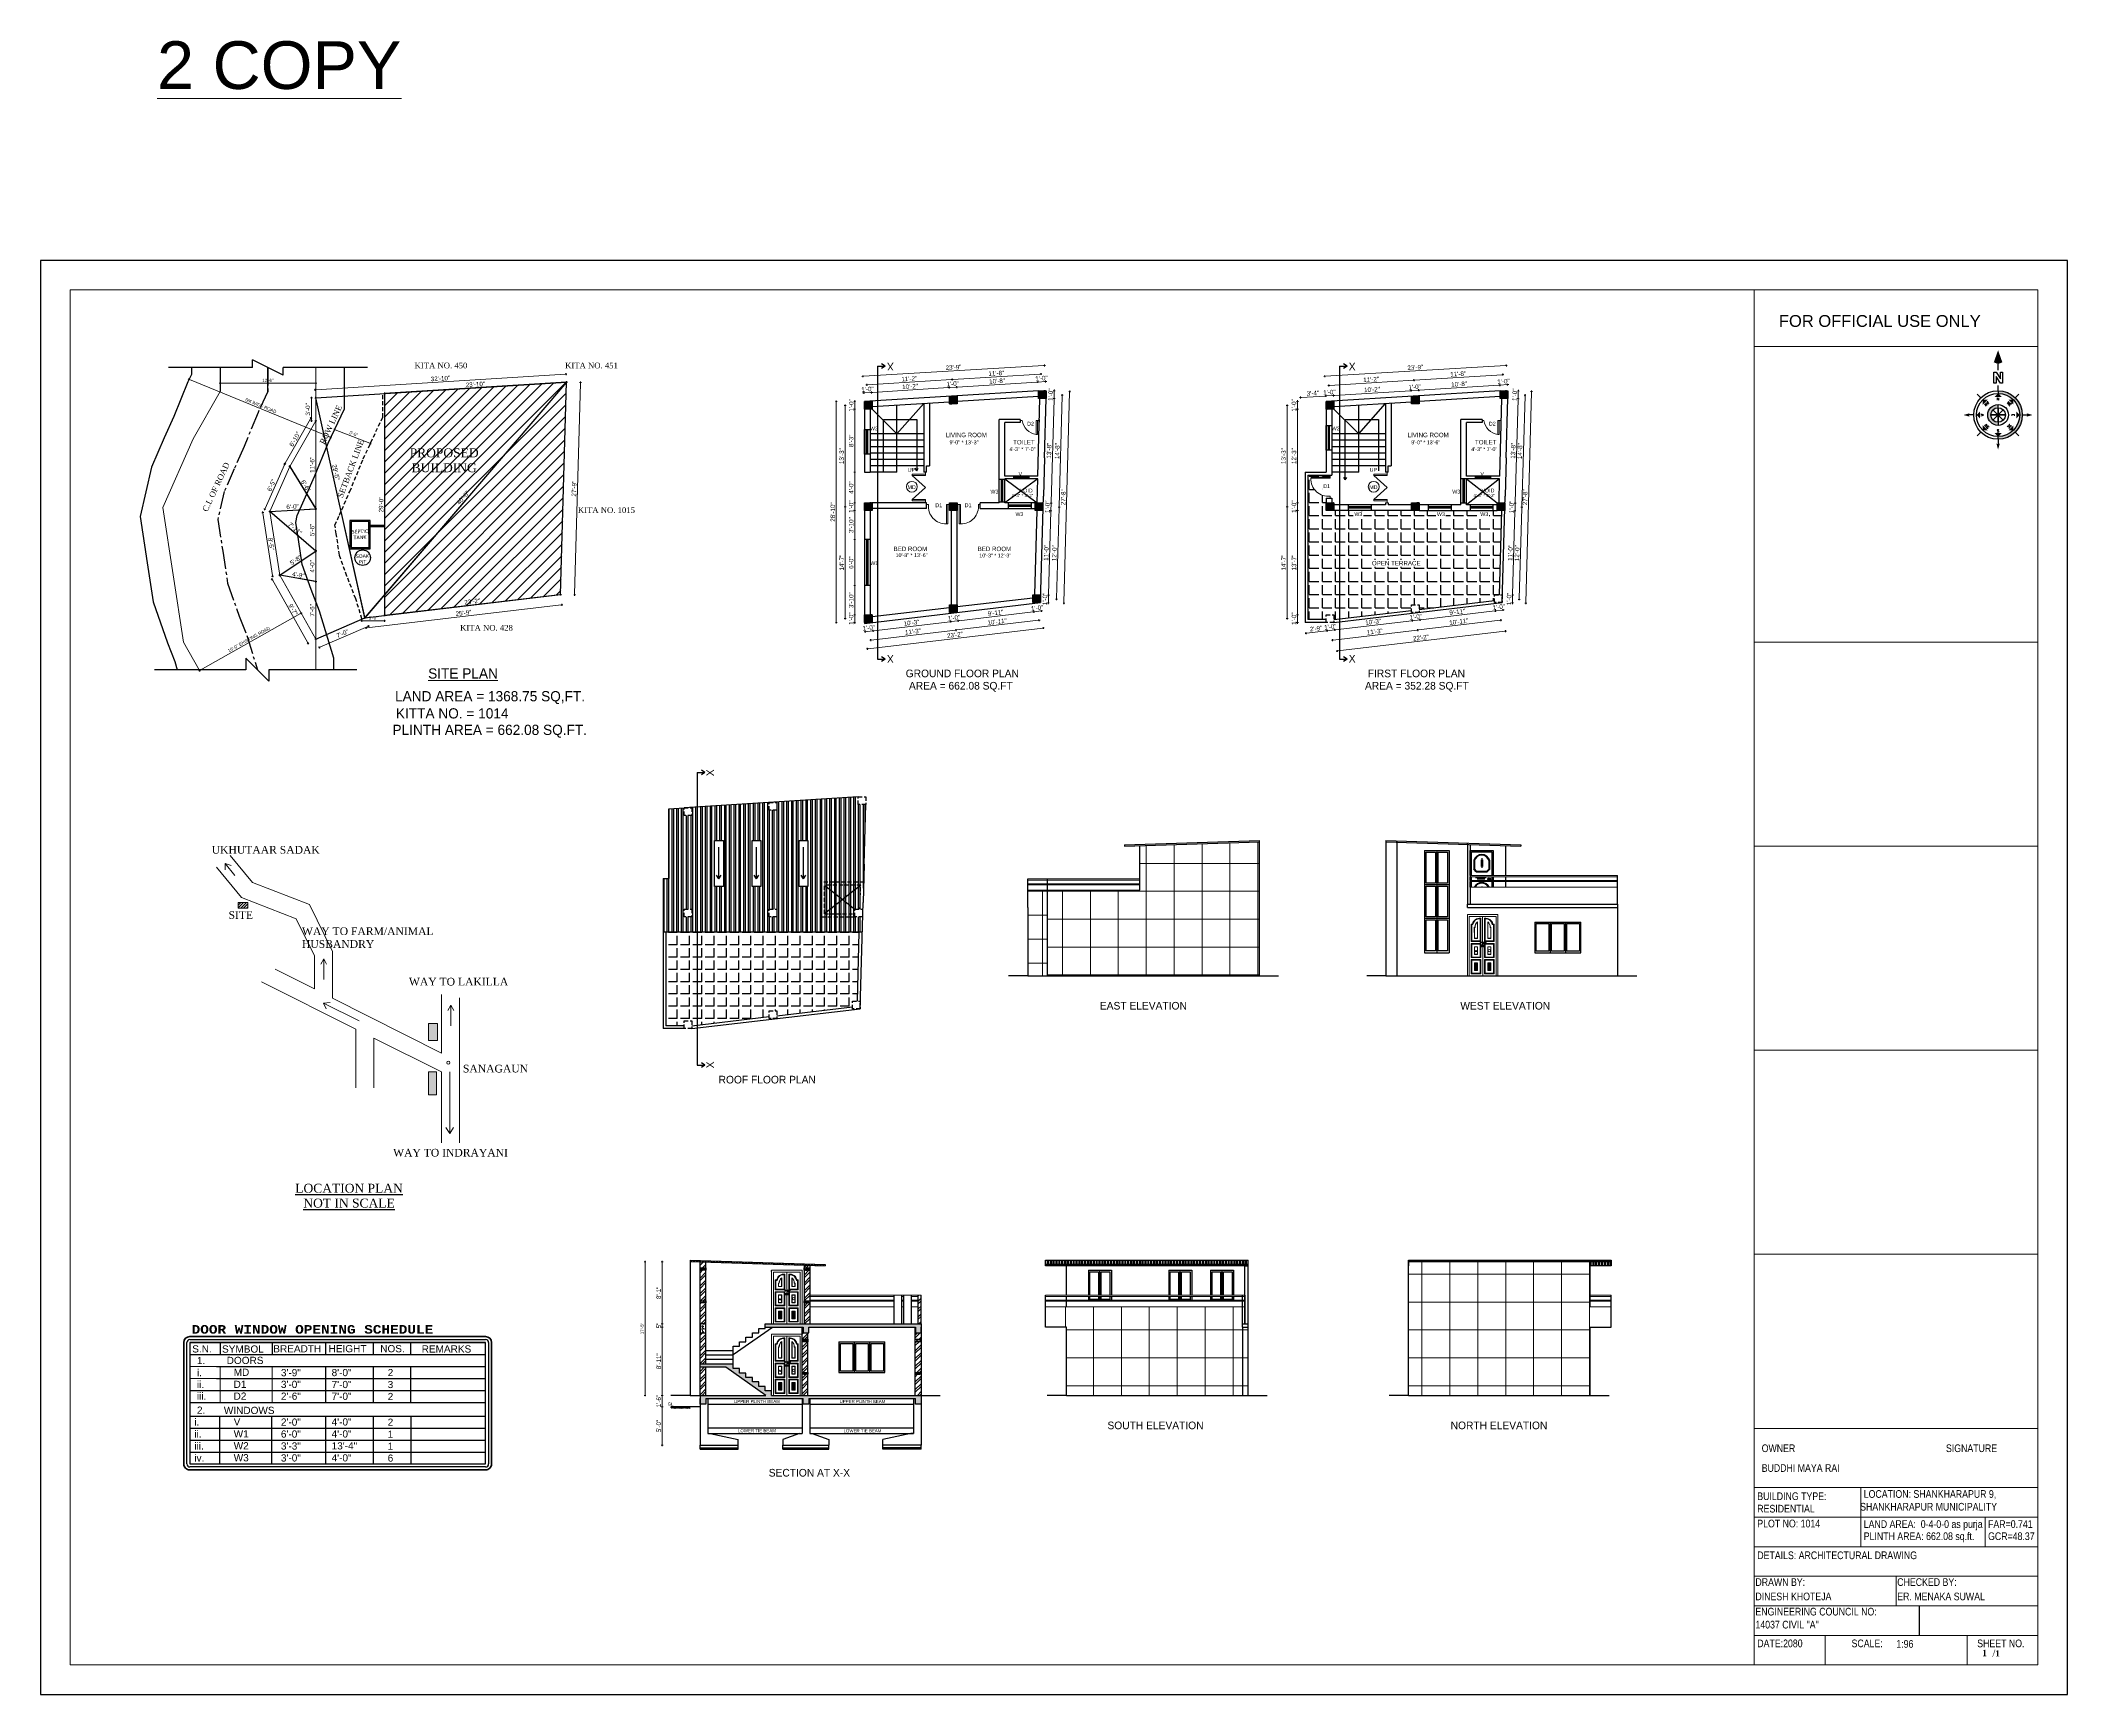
# Model space of a CAD drawing. Header units: inches. Extents: x 10143 to 33197, y -150 to 3760.
# Drawn here: x 17104 to 20282, y -150 to 2442 of the extents above; entities that cross this region are included whole.
import ezdxf
from ezdxf.enums import TextEntityAlignment as Align

# ---------------------------------------------------------------- set-up
doc = ezdxf.new("R2010")
doc.units = ezdxf.units.IN
doc.header["$LTSCALE"] = 0.5
doc.header["$MEASUREMENT"] = 0
doc.header["$PDMODE"] = 66
doc.linetypes.add('CENTER2', pattern=[1.125, 0.75, -0.125, 0.125, -0.125])
doc.linetypes.add('DASHED2', pattern=[0.375, 0.25, -0.125])
for name, color, linetype, lineweight in [('0.13', 2, 'Continuous', 13), ('1', 7, 'Continuous', 25), ('A_hatch', 253, 'Continuous', 5), ('BOUNDARY', 210, 'Continuous', 35), ('Dimention', 5, 'Continuous', 20), ('door', 202, 'Continuous', 5), ('DW TEXT', 92, 'Continuous', 15), ('DW-SEC', 24, 'Continuous', 25), ('ELE1', 3, 'Continuous', 9), ('ELEVATION', 85, 'Continuous', 9), ('hatch', 9, 'Continuous', 0), ('TEXT', 220, 'Continuous', 9), ('Text 0.200', 122, 'Continuous', 20), ('Toilet', 7, 'Continuous', 25)]:
    doc.layers.add(name, color=color, linetype=linetype, lineweight=lineweight)
doc.layers.add('A-Wall', color=7, linetype='Continuous')
doc.styles.add('arial', font='arial.ttf')
doc.styles.add('CEN', font='GOTHIC.TTF')
doc.styles.add('COURIER', font='courbd.ttf')
doc.styles.add('ordinary', font='ARIALN.TTF')
doc.styles.add('Romans', font='romans.shx')
doc.styles.get("Standard").update_dxf_attribs({"font": 'arial.ttf'})
doc.styles.add('style1', font='arial.ttf', dxfattribs={"height": 7})
doc.dimstyles.new('S8', dxfattribs={"dimtxt": 5, "dimasz": 1, "dimexe": 6, "dimexo": 18, "dimgap": 1.9375, "dimtad": 1, "dimdec": 0, "dimzin": 3, "dimdsep": 46, "dimlunit": 4, "dimtxsty": 'Standard', "dimblk": 'dot 2', "dimcen": 12, "dimse1": 1, "dimse2": 1, "dimclrd": 1, "dimclre": 1, "dimclrt": 256, "dimadec": 0, "dimazin": 0, "dimtfac": 0.75, "dimtdec": 0, "dimtix": 1, "dimtmove": 1, "dimatfit": 3, "dimldrblk": 'DOT', "dimfxl": 1, "dimtolj": 1, "dimtzin": 0, "dimlwd": 9, "dimlwe": 9, "dimarcsym": 0})
pattern_1 = [(135, (18654.83025, -1856.22724), (-0.0883883476, -0.0883883476), [])]
pattern_2 = [(135, (19378.77268, -7529.75664), (-0.0883883476, -0.0883883476), [])]
pattern_3 = [(90, (13242.67, 3352.15), (-43.75, 0), []), (180, (13242.67, 3352.15), (-4e-15, -43.75), [])]
pattern_4 = [(50, (3431.655, 713.171), (7.1726018, -0.6275213), [0.75, -8.25]), (355, (3431.655, 713.171), (-1.3875133, 7.5219213), [0.6, -6.6]), (100.451444, (3432.253, 713.119), (5.7850885, 6.8944), [0.637402, -7.011421]), (46.1842, (3431.655, 715.171), (10.6724133, -1.655193), [1.125, -12.375]), (96.635635, (3432.545, 715.033), (9.3466195, 9.741186), [0.9561034, -10.5171376]), (351.18416, (3431.655, 715.171), (9.3466195, 9.741186), [0.9, -9.9]), (21, (3432.655, 714.671), (5.9690705, -4.026189), [0.75, -8.25]), (326, (3432.655, 714.671), (2.4331533, 7.2515005), [0.6, -6.6]), (71.451445, (3433.1526, 714.3355), (8.4022238, 3.2253115), [0.637402, -7.011421]), (37.5, (3431.6552, 713.171), (0.12159855, 3.32893854), [0, -6.52, 0, -6.7, 0, -6.625]), (7.5, (3431.6552, 713.171), (2.6306954, 3.9441171), [0, -3.82, 0, -6.37, 0, -2.525]), (327.5, (3429.4252, 713.171), (5.33822436, -0.2255487), [0, -2.5, 0, -7.8, 0, -10.35]), (317.5, (3428.425, 713.171), (5.8318617, 1.0010498), [0, -3.25, 0, -5.18, 0, -7.35])]
pattern_5 = [(45, (3431.655, 713.171), (-6.098796, 6.098796), []), (45, (3435.721, 713.171), (-6.098796, 6.098796), [])]
pattern_6 = [(0, (3431.6552, 713.171), (0, 3.75), []), (90, (3431.655, 713.171), (-7.5, 5e-16), [3.75, -3.75]), (90, (3435.405, 713.171), (-7.5, 5e-16), [-3.75, 3.75])]

# ---------------------------------------------------------------- blocks, each defined once
blk = doc.blocks.new('Anno_North_J_Metric')
h = blk.add_hatch(color=0)
h.paths.add_polyline_path([(-4.17, 0), (-4.68, 0, 1), (4.68, 0), (4.17, 0, -1)])
h.paths.add_polyline_path([(1.41, 0), (2, 0, 1), (-2, 0), (-1.41, 0, -1)])
at = {"color": 0}
for p, q in [((-3.31, 3.31), (-4.01, 4.01)), ((0, 4.68), (0, 5.67)), ((3.31, 3.31), (4.01, 4.01)), ((-4.68, 0), (-5.67, 0)), ((-4.68, 0), (-4.17, 0)), ((-1.41, 0), (-2, 0)), ((1.41, 0), (-1.41, 0)), ((-1.41, 0), (1.41, 0)), ((1, 1), (-1, -1)), ((1, -1), (-1, 1)), ((-1, -1), (1, 1)), ((-1, 1), (1, -1)), ((0, -1.41), (0, 1.41)), ((0, 1.41), (0, -1.41)), ((1.41, 0), (2, 0)), ((4.68, 0), (4.17, 0)), ((4.68, 0), (5.67, 0)), ((8.67, 0), (9.83, 0)), ((-3.31, -3.31), (-4.01, -4.01)), ((3.31, -3.31), (4.01, -4.01)), ((0, -4.68), (0, -5.67))]:
    blk.add_line(p, q, dxfattribs=at)
at = {"color": 0, "linetype": 'ByBlock'}
for p, q in [((6.17, 0.82), (8.27, 0.82)), ((6.17, 0.4), (6.17, 0.82)), ((6.17, -0.44), (7.43, 0.4)), ((7.43, 0.4), (6.17, 0.4)), ((8.27, 0.4), (7.01, -0.44)), ((8.27, 0.82), (8.27, 0.4)), ((6.17, -0.86), (6.17, -0.44)), ((8.27, -0.86), (6.17, -0.86)), ((7.01, -0.44), (8.27, -0.44)), ((8.27, -0.44), (8.27, -0.86))]:
    blk.add_line(p, q, dxfattribs=at)
at = {"color": 0}
for radius in [4.68, 4.17, 2, 1.41]:
    blk.add_circle((0, 0), radius, dxfattribs=at)
for points in [[(0, 4.17), (0.67, 3.5), (-0.67, 3.5)], [(-0.33, 5.5), (0, 5.67), (0, 6.67)], [(0, 6.67), (0.33, 5.5), (0, 5.67)], [(-6.67, 0), (-5.5, 0.33), (-5.67, 0)], [(-5.5, -0.33), (-5.67, 0), (-6.67, 0)], [(-4.17, 0), (-3.5, 0.67), (-3.5, -0.67)], [(-2.95, 2.95), (-2, 2.95), (-2.95, 2)], [(2.95, 2.95), (2.95, 2), (2, 2.95)], [(4.17, 0), (3.5, -0.67), (3.5, 0.67)], [(12.5, 0), (10.17, 0.83), (9.83, 0)], [(9.83, 0), (10.17, -0.83), (12.5, 0)], [(-2.95, -2.95), (-2.95, -2), (-2, -2.95)], [(0, -4.17), (-0.67, -3.5), (0.67, -3.5)], [(2.95, -2.95), (2, -2.95), (2.95, -2)], [(0, -6.67), (-0.33, -5.5), (0, -5.67)], [(0.33, -5.5), (0, -5.67), (0, -6.67)]]:
    blk.add_solid(points, dxfattribs=at)
at = {"color": 0, "style": 'Romans'}
for s, rotation, p in [('S', 270, (-3.33, 0)), ('SW', 45, (-2, 2)), ('NW', 315, (2, 2)), ('N', 270, (2.83, 0)), ('SE', 135, (-2, -2)), ('E', 180, (0, -2.67)), ('NE', 225, (2, -2))]:
    blk.add_text(s, height=0.5, rotation=rotation, dxfattribs=at).set_placement(p, align=Align.CENTER)
blk.add_text('W', height=0.5, dxfattribs=at).set_placement((0, 2.83), align=Align.CENTER)
blk = doc.blocks.new('dot1')
at = {"layer": 'hatch'}
h = blk.add_hatch(color=256, dxfattribs=at)
edge = h.paths.add_edge_path()
edge.add_arc((0, 0), 1, 0, 360)
for p, q in [((3, 0), (-3, 0)), ((0, 3), (0, -3))]:
    blk.add_line(p, q, dxfattribs=at)
blk.add_circle((0, 0), 1, dxfattribs=at)
blk = doc.blocks.new('dot 2')
at = {"layer": 'hatch', "xscale": 0.5, "yscale": 0.5, "zscale": 0.5}
blk.add_blockref('dot1', (0, 0), dxfattribs=at)
blk = doc.blocks.new('*D1353')
at = {"layer": 'Defpoints', "color": 0, "transparency": 16777216}
for p in [(18380.8, 1541.9), (18396, 1541.9), (18396, 1529.9)]:
    blk.add_point(p, dxfattribs=at)
at = {"layer": 'Toilet', "color": 1, "lineweight": 9, "transparency": 16777216}
for p, q in [((18380.8, 1542.9), (18380.8, 1543.9)), ((18380.8, 1529.9), (18380.8, 1541.9)), ((18380.8, 1528.9), (18380.8, 1527.9))]:
    blk.add_line(p, q, dxfattribs=at)
for p, rotation in [((18380.8, 1541.9), 270), ((18380.8, 1529.9), 90)]:
    blk.add_blockref('dot 2', p, dxfattribs=dict(at, rotation=rotation))
at = {"layer": 'Toilet', "transparency": 16777216, "insert": (18375.3, 1535.9), "char_height": 7, "attachment_point": 5, "rotation": 90}
blk.add_mtext('\\A1;1\'-0"', dxfattribs=at)
blk = doc.blocks.new('_Dot')
at = {"color": 0, "linetype": 'ByBlock', "lineweight": -2}
blk.add_line((-0.5, 0), (-1, 0), dxfattribs=at)
at = {"color": 0, "linetype": 'ByBlock', "const_width": 0.5}
blk.add_lwpolyline([(-0.25, 0, 1), (0.25, 0, 1)], format="xyb", close=True, dxfattribs=at)
blk = doc.blocks.new('*D1354')
at = {"layer": 'Defpoints', "color": 0, "transparency": 16777216}
for p in [(18380.8, 1587.7), (18396, 1587.7), (18396, 1541.9)]:
    blk.add_point(p, dxfattribs=at)
at = {"layer": 'Toilet', "color": 1, "lineweight": 9, "transparency": 16777216}
blk.add_line((18380.8, 1542.9), (18380.8, 1586.7), dxfattribs=at)
for p, rotation in [((18380.8, 1587.7), 90), ((18380.8, 1541.9), 270)]:
    blk.add_blockref('dot 2', p, dxfattribs=dict(at, rotation=rotation))
at = {"layer": 'Toilet', "transparency": 16777216, "insert": (18375.3, 1564.8), "char_height": 7, "attachment_point": 5, "rotation": 90}
blk.add_mtext('\\A1;3\'-10"', dxfattribs=at)
blk = doc.blocks.new('*D1355')
at = {"layer": 'Defpoints', "color": 0, "transparency": 16777216}
for p in [(18380.8, 1659.7), (18396, 1659.7), (18396, 1587.7)]:
    blk.add_point(p, dxfattribs=at)
at = {"layer": 'Toilet', "color": 1, "lineweight": 9, "transparency": 16777216}
blk.add_line((18380.8, 1588.7), (18380.8, 1658.7), dxfattribs=at)
for p, rotation in [((18380.8, 1659.7), 90), ((18380.8, 1587.7), 270)]:
    blk.add_blockref('dot 2', p, dxfattribs=dict(at, rotation=rotation))
at = {"layer": 'Toilet', "transparency": 16777216, "insert": (18375.3, 1623.7), "char_height": 7, "attachment_point": 5, "rotation": 90}
blk.add_mtext('\\A1;6\'-0"', dxfattribs=at)
blk = doc.blocks.new('*D1356')
at = {"layer": 'Defpoints', "color": 0, "transparency": 16777216}
for p in [(18380.8, 1705.4), (18396, 1705.4), (18396, 1659.7)]:
    blk.add_point(p, dxfattribs=at)
at = {"layer": 'Toilet', "color": 1, "lineweight": 9, "transparency": 16777216}
blk.add_line((18380.8, 1660.7), (18380.8, 1704.4), dxfattribs=at)
for p, rotation in [((18380.8, 1705.4), 90), ((18380.8, 1659.7), 270)]:
    blk.add_blockref('dot 2', p, dxfattribs=dict(at, rotation=rotation))
at = {"layer": 'Toilet', "transparency": 16777216, "insert": (18375.3, 1682.5), "char_height": 7, "attachment_point": 5, "rotation": 90}
blk.add_mtext('\\A1;3\'-10"', dxfattribs=at)
blk = doc.blocks.new('*D1357')
at = {"layer": 'Defpoints', "color": 0, "transparency": 16777216}
for p in [(18380.8, 1717.4), (18396, 1717.4), (18396, 1705.4)]:
    blk.add_point(p, dxfattribs=at)
at = {"layer": 'Toilet', "color": 1, "lineweight": 9, "transparency": 16777216}
for p, q in [((18380.8, 1718.4), (18380.8, 1719.4)), ((18380.8, 1705.4), (18380.8, 1717.4)), ((18380.8, 1704.4), (18380.8, 1703.4))]:
    blk.add_line(p, q, dxfattribs=at)
for p, rotation in [((18380.8, 1717.4), 270), ((18380.8, 1705.4), 90)]:
    blk.add_blockref('dot 2', p, dxfattribs=dict(at, rotation=rotation))
at = {"layer": 'Toilet', "transparency": 16777216, "insert": (18375.3, 1711.4), "char_height": 7, "attachment_point": 5, "rotation": 90}
blk.add_mtext('\\A1;1\'-0"', dxfattribs=at)
blk = doc.blocks.new('*D1358')
at = {"layer": 'Defpoints', "color": 0, "transparency": 16777216}
for p in [(18380.8, 1765.4), (18396, 1765.4), (18396, 1717.4)]:
    blk.add_point(p, dxfattribs=at)
at = {"layer": 'Toilet', "color": 1, "lineweight": 9, "transparency": 16777216}
blk.add_line((18380.8, 1718.4), (18380.8, 1764.4), dxfattribs=at)
for p, rotation in [((18380.8, 1765.4), 90), ((18380.8, 1717.4), 270)]:
    blk.add_blockref('dot 2', p, dxfattribs=dict(at, rotation=rotation))
at = {"layer": 'Toilet', "transparency": 16777216, "insert": (18375.3, 1741.4), "char_height": 7, "attachment_point": 5, "rotation": 90}
blk.add_mtext('\\A1;4\'-0"', dxfattribs=at)
blk = doc.blocks.new('*D1359')
at = {"layer": 'Defpoints', "color": 0, "transparency": 16777216}
for p in [(18380.8, 1864.1), (18396, 1864.1), (18396, 1765.4)]:
    blk.add_point(p, dxfattribs=at)
at = {"layer": 'Toilet', "color": 1, "lineweight": 9, "transparency": 16777216}
blk.add_line((18380.8, 1766.4), (18380.8, 1863.1), dxfattribs=at)
for p, rotation in [((18380.8, 1864.1), 90), ((18380.8, 1765.4), 270)]:
    blk.add_blockref('dot 2', p, dxfattribs=dict(at, rotation=rotation))
at = {"layer": 'Toilet', "transparency": 16777216, "insert": (18375.3, 1814.7), "char_height": 7, "attachment_point": 5, "rotation": 90}
blk.add_mtext('\\A1;8\'-3"', dxfattribs=at)
blk = doc.blocks.new('*D1360')
at = {"layer": 'Defpoints', "color": 0, "transparency": 16777216}
for p in [(18380.8, 1876.1), (18396, 1876.1), (18396, 1864.1)]:
    blk.add_point(p, dxfattribs=at)
at = {"layer": 'Toilet', "color": 1, "lineweight": 9, "transparency": 16777216}
for p, q in [((18380.8, 1877.1), (18380.8, 1878.1)), ((18380.8, 1864.1), (18380.8, 1876.1)), ((18380.8, 1863.1), (18380.8, 1862.1))]:
    blk.add_line(p, q, dxfattribs=at)
for p, rotation in [((18380.8, 1876.1), 270), ((18380.8, 1864.1), 90)]:
    blk.add_blockref('dot 2', p, dxfattribs=dict(at, rotation=rotation))
at = {"layer": 'Toilet', "transparency": 16777216, "insert": (18375.3, 1870.1), "char_height": 7, "attachment_point": 5, "rotation": 90}
blk.add_mtext('\\A1;1\'-0"', dxfattribs=at)
blk = doc.blocks.new('*D1361')
at = {"layer": 'Defpoints', "color": 0, "transparency": 16777216}
for p in [(18365.9, 1711.4), (18402, 1711.4), (18402, 1535.9)]:
    blk.add_point(p, dxfattribs=at)
at = {"layer": 'Toilet', "color": 1, "lineweight": 9, "transparency": 16777216}
blk.add_line((18365.9, 1536.9), (18365.9, 1710.4), dxfattribs=at)
for p, rotation in [((18365.9, 1711.4), 90), ((18365.9, 1535.9), 270)]:
    blk.add_blockref('dot 2', p, dxfattribs=dict(at, rotation=rotation))
at = {"layer": 'Toilet', "transparency": 16777216, "insert": (18360.5, 1623.7), "char_height": 7, "attachment_point": 5, "rotation": 90}
blk.add_mtext('\\A1;14\'-7"', dxfattribs=at)
blk = doc.blocks.new('*D1362')
at = {"layer": 'Defpoints', "color": 0, "transparency": 16777216}
for p in [(18365.9, 1870.1), (18402, 1870.1), (18402, 1711.4)]:
    blk.add_point(p, dxfattribs=at)
at = {"layer": 'Toilet', "color": 1, "lineweight": 9, "transparency": 16777216}
blk.add_line((18365.9, 1712.4), (18365.9, 1869.1), dxfattribs=at)
for p, rotation in [((18365.9, 1870.1), 90), ((18365.9, 1711.4), 270)]:
    blk.add_blockref('dot 2', p, dxfattribs=dict(at, rotation=rotation))
at = {"layer": 'Toilet', "transparency": 16777216, "insert": (18360.4, 1790.7), "char_height": 7, "attachment_point": 5, "rotation": 90}
blk.add_mtext('\\A1;13\'-3"', dxfattribs=at)
blk = doc.blocks.new('*D1363')
at = {"layer": 'Defpoints', "color": 0, "transparency": 16777216}
for p in [(18352, 1876.1), (18396, 1876.1), (18396, 1529.9)]:
    blk.add_point(p, dxfattribs=at)
at = {"layer": 'Toilet', "color": 1, "lineweight": 9, "transparency": 16777216}
blk.add_line((18352, 1530.9), (18352, 1875.1), dxfattribs=at)
for p, rotation in [((18352, 1876.1), 90), ((18352, 1529.9), 270)]:
    blk.add_blockref('dot 2', p, dxfattribs=dict(at, rotation=rotation))
at = {"layer": 'Toilet', "transparency": 16777216, "insert": (18346.5, 1703), "char_height": 7, "attachment_point": 5, "rotation": 90}
blk.add_mtext('\\A1;28\'-10"', dxfattribs=at)
blk = doc.blocks.new('*D1364')
at = {"layer": 'Defpoints', "color": 0, "transparency": 16777216}
for p in [(18396, 1528.5), (18408, 1529.9), (18409.5, 1516.8)]:
    blk.add_point(p, dxfattribs=at)
at = {"layer": 'Toilet', "color": 1, "lineweight": 9, "transparency": 16777216}
for p, q in [((18396.5, 1515.3), (18395.5, 1515.2)), ((18397.5, 1515.4), (18409.5, 1516.8)), ((18410.5, 1516.9), (18411.5, 1517))]:
    blk.add_line(p, q, dxfattribs=at)
for p, rotation in [((18397.5, 1515.4), 6.727351048226113), ((18409.5, 1516.8), 186.7273510482261)]:
    blk.add_blockref('dot 2', p, dxfattribs=dict(at, rotation=rotation))
at = {"layer": 'Toilet', "transparency": 16777216, "insert": (18402.9, 1521.6), "char_height": 7, "attachment_point": 5, "rotation": 6.7274}
blk.add_mtext('\\A1;1\'-0"', dxfattribs=at)
blk = doc.blocks.new('*D1365')
at = {"layer": 'Defpoints', "color": 0, "transparency": 16777216}
for p in [(18408, 1529.9), (18529.6, 1545.7), (18531.3, 1531.2)]:
    blk.add_point(p, dxfattribs=at)
at = {"layer": 'Toilet', "color": 1, "lineweight": 9, "transparency": 16777216}
blk.add_line((18410.5, 1516.9), (18530.3, 1531.1), dxfattribs=at)
for p, rotation in [((18531.3, 1531.2), 6.727351048252396), ((18409.5, 1516.8), 186.7273510482524)]:
    blk.add_blockref('dot 2', p, dxfattribs=dict(at, rotation=rotation))
at = {"layer": 'Toilet', "transparency": 16777216, "insert": (18469.8, 1529.5), "char_height": 7, "attachment_point": 5, "rotation": 6.7274}
blk.add_mtext('\\A1;10\'-3"', dxfattribs=at)
blk = doc.blocks.new('*D1366')
at = {"layer": 'Defpoints', "color": 0, "transparency": 16777216}
for p in [(18529.6, 1545.7), (18541.6, 1545.7), (18543.1, 1532.6)]:
    blk.add_point(p, dxfattribs=at)
at = {"layer": 'Toilet', "color": 1, "lineweight": 9, "transparency": 16777216}
for p, q in [((18530.3, 1531.1), (18529.3, 1530.9)), ((18531.3, 1531.2), (18543.1, 1532.6)), ((18544.1, 1532.7), (18545.1, 1532.8))]:
    blk.add_line(p, q, dxfattribs=at)
for p, rotation in [((18531.3, 1531.2), 6.727351048252412), ((18543.1, 1532.6), 186.7273510482524)]:
    blk.add_blockref('dot 2', p, dxfattribs=dict(at, rotation=rotation))
at = {"layer": 'Toilet', "transparency": 16777216, "insert": (18536.6, 1537.3), "char_height": 7, "attachment_point": 5, "rotation": 6.7274}
blk.add_mtext('\\A1;1\'-0"', dxfattribs=at)
blk = doc.blocks.new('*D1367')
at = {"layer": 'Defpoints', "color": 0, "transparency": 16777216}
for p in [(18659.9, 1561), (18541.6, 1545.7), (18661.6, 1546.5)]:
    blk.add_point(p, dxfattribs=at)
at = {"layer": 'Toilet', "color": 1, "lineweight": 9, "transparency": 16777216}
blk.add_line((18544.1, 1532.7), (18660.6, 1546.4), dxfattribs=at)
for p, rotation in [((18543.1, 1532.6), 186.7273510482524), ((18661.6, 1546.5), 6.727351048252396)]:
    blk.add_blockref('dot 2', p, dxfattribs=dict(at, rotation=rotation))
at = {"layer": 'Toilet', "transparency": 16777216, "insert": (18601.7, 1545), "char_height": 7, "attachment_point": 5, "rotation": 6.7274}
blk.add_mtext('\\A1;9\'-11"', dxfattribs=at)
blk = doc.blocks.new('*D1368')
at = {"layer": 'Defpoints', "color": 0, "transparency": 16777216}
for p in [(18659.9, 1561), (18671.9, 1561), (18673.4, 1547.9)]:
    blk.add_point(p, dxfattribs=at)
at = {"layer": 'Toilet', "color": 1, "lineweight": 9, "transparency": 16777216}
for p, q in [((18660.6, 1546.4), (18659.6, 1546.3)), ((18661.6, 1546.5), (18673.4, 1547.9)), ((18674.4, 1548), (18675.4, 1548.2))]:
    blk.add_line(p, q, dxfattribs=at)
for p, rotation in [((18661.6, 1546.5), 6.727351048252412), ((18673.4, 1547.9), 186.7273510482524)]:
    blk.add_blockref('dot 2', p, dxfattribs=dict(at, rotation=rotation))
at = {"layer": 'Toilet', "transparency": 16777216, "insert": (18666.9, 1552.7), "char_height": 7, "attachment_point": 5, "rotation": 6.7274}
blk.add_mtext('\\A1;1\'-0"', dxfattribs=at)
blk = doc.blocks.new('*D1369')
at = {"layer": 'Defpoints', "color": 0, "transparency": 16777216}
for p in [(18665.9, 1567), (18535.6, 1551.7), (18539.6, 1518)]:
    blk.add_point(p, dxfattribs=at)
at = {"layer": 'Toilet', "color": 1, "lineweight": 9, "transparency": 16777216}
blk.add_line((18668.9, 1533.3), (18540.6, 1518.2), dxfattribs=at)
for p, rotation in [((18669.9, 1533.4), 6.727351048225874), ((18539.6, 1518), 186.7273510482259)]:
    blk.add_blockref('dot 2', p, dxfattribs=dict(at, rotation=rotation))
at = {"layer": 'Toilet', "transparency": 16777216, "insert": (18604.1, 1531.2), "char_height": 7, "attachment_point": 5, "rotation": 6.7274}
blk.add_mtext('\\A1;10\'-11"', dxfattribs=at)
blk = doc.blocks.new('*D1370')
at = {"layer": 'Defpoints', "color": 0, "transparency": 16777216}
for p in [(18402, 1535.9), (18535.6, 1551.7), (18405.9, 1502.3)]:
    blk.add_point(p, dxfattribs=at)
at = {"layer": 'Toilet', "color": 1, "lineweight": 9, "transparency": 16777216}
blk.add_line((18538.6, 1517.9), (18406.9, 1502.4), dxfattribs=at)
for p, rotation in [((18405.9, 1502.3), 186.7273510482524), ((18539.6, 1518), 6.727351048252412)]:
    blk.add_blockref('dot 2', p, dxfattribs=dict(at, rotation=rotation))
at = {"layer": 'Toilet', "transparency": 16777216, "insert": (18472.1, 1515.6), "char_height": 7, "attachment_point": 5, "rotation": 6.7274}
blk.add_mtext('\\A1;11\'-3"', dxfattribs=at)
blk = doc.blocks.new('*D1371')
at = {"layer": 'Defpoints', "color": 0, "transparency": 16777216}
for p in [(18671.9, 1561), (18396, 1528.5), (18676.6, 1521.2)]:
    blk.add_point(p, dxfattribs=at)
at = {"layer": 'Toilet', "color": 1, "lineweight": 9, "transparency": 16777216}
blk.add_line((18401.7, 1488.8), (18675.6, 1521.1), dxfattribs=at)
for p, rotation in [((18676.6, 1521.2), 6.727351048225743), ((18400.7, 1488.7), 186.7273510482257)]:
    blk.add_blockref('dot 2', p, dxfattribs=dict(at, rotation=rotation))
at = {"layer": 'Toilet', "transparency": 16777216, "insert": (18538, 1510.5), "char_height": 7, "attachment_point": 5, "rotation": 6.7274}
blk.add_mtext('\\A1;23\'-2"', dxfattribs=at)
blk = doc.blocks.new('*D1372')
at = {"layer": 'Defpoints', "color": 0, "transparency": 16777216}
for p in [(18669.9, 1711.4), (18701.3, 1710.5), (18665.9, 1567)]:
    blk.add_point(p, dxfattribs=at)
at = {"layer": 'Toilet', "color": 1, "lineweight": 9, "transparency": 16777216}
blk.add_line((18697.3, 1567.2), (18701.3, 1709.5), dxfattribs=at)
for p, rotation in [((18701.3, 1710.5), 88.39404783827474), ((18697.3, 1566.2), 268.3940478382747)]:
    blk.add_blockref('dot 2', p, dxfattribs=dict(at, rotation=rotation))
at = {"layer": 'Toilet', "transparency": 16777216, "insert": (18693.8, 1638.5), "char_height": 7, "attachment_point": 5, "rotation": 88.394}
blk.add_mtext('\\A1;12\'-0"', dxfattribs=at)
blk = doc.blocks.new('*D1373')
at = {"layer": 'Defpoints', "color": 0, "transparency": 16777216}
for p in [(18674.9, 1887.1), (18706.2, 1886.3), (18669.9, 1711.4)]:
    blk.add_point(p, dxfattribs=at)
at = {"layer": 'Toilet', "color": 1, "lineweight": 9, "transparency": 16777216}
blk.add_line((18701.3, 1711.5), (18706.2, 1885.3), dxfattribs=at)
for p, rotation in [((18706.2, 1886.3), 88.3940478382136), ((18701.3, 1710.5), 268.3940478382136)]:
    blk.add_blockref('dot 2', p, dxfattribs=dict(at, rotation=rotation))
at = {"layer": 'Toilet', "transparency": 16777216, "insert": (18698.3, 1798.5), "char_height": 7, "attachment_point": 5, "rotation": 88.394}
blk.add_mtext('\\A1;14\'-8"', dxfattribs=at)
blk = doc.blocks.new('*D1344')
at = {"layer": 'Defpoints', "color": 0, "transparency": 16777216}
for p in [(18671.9, 1561), (18672.2, 1573), (18684.7, 1572.7)]:
    blk.add_point(p, dxfattribs=at)
at = {"layer": 'Toilet', "color": 1, "lineweight": 9, "transparency": 16777216}
for p, q in [((18684.4, 1559.7), (18684.3, 1558.7)), ((18684.4, 1560.7), (18684.7, 1572.7)), ((18684.8, 1573.7), (18684.8, 1574.7))]:
    blk.add_line(p, q, dxfattribs=at)
for p, rotation in [((18684.4, 1560.7), 88.39404783827257), ((18684.7, 1572.7), 268.3940478382726)]:
    blk.add_blockref('dot 2', p, dxfattribs=dict(at, rotation=rotation))
at = {"layer": 'Toilet', "transparency": 16777216, "insert": (18679, 1566.8), "char_height": 7, "attachment_point": 5, "rotation": 88.394}
blk.add_mtext('\\A1;1\'-0"', dxfattribs=at)
blk = doc.blocks.new('*D1374')
at = {"layer": 'Defpoints', "color": 0, "transparency": 16777216}
for p in [(18675.9, 1705.4), (18688.4, 1705.1), (18672.2, 1573)]:
    blk.add_point(p, dxfattribs=at)
at = {"layer": 'Toilet', "color": 1, "lineweight": 9, "transparency": 16777216}
blk.add_line((18684.8, 1573.7), (18688.4, 1704.1), dxfattribs=at)
for p, rotation in [((18688.4, 1705.1), 88.3940478382136), ((18684.7, 1572.7), 268.3940478382136)]:
    blk.add_blockref('dot 2', p, dxfattribs=dict(at, rotation=rotation))
at = {"layer": 'Toilet', "transparency": 16777216, "insert": (18681.1, 1639), "char_height": 7, "attachment_point": 5, "rotation": 88.394}
blk.add_mtext('\\A1;11\'-0"', dxfattribs=at)
blk = doc.blocks.new('*D1375')
at = {"layer": 'Defpoints', "color": 0, "transparency": 16777216}
for p in [(18675.9, 1717.4), (18688.8, 1717), (18675.9, 1705.4)]:
    blk.add_point(p, dxfattribs=at)
at = {"layer": 'Toilet', "color": 1, "lineweight": 9, "transparency": 16777216}
for p, q in [((18688.4, 1705.1), (18688.8, 1717)), ((18688.8, 1718), (18688.8, 1719)), ((18688.4, 1704.1), (18688.4, 1703.1))]:
    blk.add_line(p, q, dxfattribs=at)
for p, rotation in [((18688.8, 1717), 268.3940478382136), ((18688.4, 1705.1), 88.39404783821358)]:
    blk.add_blockref('dot 2', p, dxfattribs=dict(at, rotation=rotation))
at = {"layer": 'Toilet', "transparency": 16777216, "insert": (18683.1, 1711.2), "char_height": 7, "attachment_point": 5, "rotation": 88.394}
blk.add_mtext('\\A1;1\'-0"', dxfattribs=at)
blk = doc.blocks.new('*D1376')
at = {"layer": 'Defpoints', "color": 0, "transparency": 16777216}
for p in [(18680.9, 1881.1), (18693.4, 1880.8), (18675.9, 1717.4)]:
    blk.add_point(p, dxfattribs=at)
at = {"layer": 'Toilet', "color": 1, "lineweight": 9, "transparency": 16777216}
blk.add_line((18688.8, 1718), (18693.3, 1879.8), dxfattribs=at)
for p, rotation in [((18693.4, 1880.8), 88.3940478382136), ((18688.8, 1717), 268.3940478382136)]:
    blk.add_blockref('dot 2', p, dxfattribs=dict(at, rotation=rotation))
at = {"layer": 'Toilet', "transparency": 16777216, "insert": (18685.6, 1799.1), "char_height": 7, "attachment_point": 5, "rotation": 88.394}
blk.add_mtext('\\A1;13\'-8"', dxfattribs=at)
blk = doc.blocks.new('*D1377')
at = {"layer": 'Defpoints', "color": 0, "transparency": 16777216}
for p in [(18680.9, 1893.1), (18680.9, 1881.1), (18693.7, 1892.8)]:
    blk.add_point(p, dxfattribs=at)
at = {"layer": 'Toilet', "color": 1, "lineweight": 9, "transparency": 16777216}
for p, q in [((18693.3, 1879.8), (18693.3, 1878.8)), ((18693.4, 1880.8), (18693.7, 1892.8)), ((18693.7, 1893.8), (18693.8, 1894.8))]:
    blk.add_line(p, q, dxfattribs=at)
for p, rotation in [((18693.4, 1880.8), 88.39404783821358), ((18693.7, 1892.8), 268.3940478382136)]:
    blk.add_blockref('dot 2', p, dxfattribs=dict(at, rotation=rotation))
at = {"layer": 'Toilet', "transparency": 16777216, "insert": (18688, 1886.9), "char_height": 7, "attachment_point": 5, "rotation": 88.394}
blk.add_mtext('\\A1;1\'-0"', dxfattribs=at)
blk = doc.blocks.new('*D1378')
at = {"layer": 'Defpoints', "color": 0, "transparency": 16777216}
for p in [(18680.9, 1893.1), (18717.9, 1892.1), (18671.9, 1561)]:
    blk.add_point(p, dxfattribs=at)
at = {"layer": 'Toilet', "color": 1, "lineweight": 9, "transparency": 16777216}
blk.add_line((18708.9, 1561), (18717.8, 1891.1), dxfattribs=at)
for p, rotation in [((18717.9, 1892.1), 88.45204859075596), ((18708.9, 1560), 268.452048590756)]:
    blk.add_blockref('dot 2', p, dxfattribs=dict(at, rotation=rotation))
at = {"layer": 'Toilet', "transparency": 16777216, "insert": (18707.9, 1726.2), "char_height": 7, "attachment_point": 5, "rotation": 88.452}
blk.add_mtext('\\A1;27\'-8"', dxfattribs=at)
blk = doc.blocks.new('*D1379')
at = {"layer": 'Defpoints', "color": 0, "transparency": 16777216}
for p in [(18396, 1876.1), (18407.1, 1890.5), (18408, 1876.8)]:
    blk.add_point(p, dxfattribs=at)
at = {"layer": 'Toilet', "color": 1, "lineweight": 9, "transparency": 16777216}
for p, q in [((18394.1, 1889.7), (18393.1, 1889.6)), ((18395.1, 1889.7), (18407.1, 1890.5)), ((18408.1, 1890.6), (18409.1, 1890.6))]:
    blk.add_line(p, q, dxfattribs=at)
for p, rotation in [((18395.1, 1889.7), 3.575827605927389), ((18407.1, 1890.5), 183.5758276059273)]:
    blk.add_blockref('dot 2', p, dxfattribs=dict(at, rotation=rotation))
at = {"layer": 'Toilet', "transparency": 16777216, "insert": (18400.8, 1895.6), "char_height": 7, "attachment_point": 5, "rotation": 3.5758}
blk.add_mtext('\\A1;1\'-0"', dxfattribs=at)
blk = doc.blocks.new('*D1380')
at = {"layer": 'Defpoints', "color": 0, "transparency": 16777216}
for p in [(18408, 1876.8), (18528.8, 1898.1), (18529.6, 1884.4)]:
    blk.add_point(p, dxfattribs=at)
at = {"layer": 'Toilet', "color": 1, "lineweight": 9, "transparency": 16777216}
blk.add_line((18408.1, 1890.6), (18527.8, 1898), dxfattribs=at)
for p, rotation in [((18407.1, 1890.5), 183.5758276059254), ((18528.8, 1898.1), 3.57582760592538)]:
    blk.add_blockref('dot 2', p, dxfattribs=dict(at, rotation=rotation))
at = {"layer": 'Toilet', "transparency": 16777216, "insert": (18467.6, 1899.8), "char_height": 7, "attachment_point": 5, "rotation": 3.5758}
blk.add_mtext('\\A1;10\'-2"', dxfattribs=at)
blk = doc.blocks.new('*D1381')
at = {"layer": 'Defpoints', "color": 0, "transparency": 16777216}
for p in [(18529.6, 1884.4), (18540.7, 1898.8), (18541.6, 1884.4)]:
    blk.add_point(p, dxfattribs=at)
at = {"layer": 'Toilet', "color": 1, "lineweight": 9, "transparency": 16777216}
for p, q in [((18527.8, 1898), (18526.8, 1898)), ((18528.8, 1898.1), (18540.7, 1898.8)), ((18541.7, 1898.9), (18542.7, 1899))]:
    blk.add_line(p, q, dxfattribs=at)
for p, rotation in [((18528.8, 1898.1), 3.57582760592539), ((18540.7, 1898.8), 183.5758276059254)]:
    blk.add_blockref('dot 2', p, dxfattribs=dict(at, rotation=rotation))
at = {"layer": 'Toilet', "transparency": 16777216, "insert": (18534.4, 1904), "char_height": 7, "attachment_point": 5, "rotation": 3.5758}
blk.add_mtext('\\A1;1\'-0"', dxfattribs=at)
blk = doc.blocks.new('*D1382')
at = {"layer": 'Defpoints', "color": 0, "transparency": 16777216}
for p in [(18668, 1906.8), (18541.6, 1884.4), (18668.9, 1893.1)]:
    blk.add_point(p, dxfattribs=at)
at = {"layer": 'Toilet', "color": 1, "lineweight": 9, "transparency": 16777216}
blk.add_line((18541.7, 1898.9), (18667, 1906.7), dxfattribs=at)
for p, rotation in [((18668, 1906.8), 3.57582760592538), ((18540.7, 1898.8), 183.5758276059254)]:
    blk.add_blockref('dot 2', p, dxfattribs=dict(at, rotation=rotation))
at = {"layer": 'Toilet', "transparency": 16777216, "insert": (18604, 1908.3), "char_height": 7, "attachment_point": 5, "rotation": 3.5758}
blk.add_mtext('\\A1;10\'-8"', dxfattribs=at)
blk = doc.blocks.new('*D1383')
at = {"layer": 'Defpoints', "color": 0, "transparency": 16777216}
for p in [(18680, 1907.5), (18668.9, 1893.1), (18680.9, 1893.1)]:
    blk.add_point(p, dxfattribs=at)
at = {"layer": 'Toilet', "color": 1, "lineweight": 9, "transparency": 16777216}
for p, q in [((18667, 1906.7), (18666, 1906.7)), ((18668, 1906.8), (18680, 1907.5)), ((18681, 1907.6), (18682, 1907.7))]:
    blk.add_line(p, q, dxfattribs=at)
for p, rotation in [((18668, 1906.8), 3.57582760592539), ((18680, 1907.5), 183.5758276059254)]:
    blk.add_blockref('dot 2', p, dxfattribs=dict(at, rotation=rotation))
at = {"layer": 'Toilet', "transparency": 16777216, "insert": (18673.6, 1912.7), "char_height": 7, "attachment_point": 5, "rotation": 3.5758}
blk.add_mtext('\\A1;1\'-0"', dxfattribs=at)
blk = doc.blocks.new('*D1384')
at = {"layer": 'Defpoints', "color": 0, "transparency": 16777216}
for p in [(18533.6, 1910.7), (18535.6, 1878.4), (18674.9, 1887.1)]:
    blk.add_point(p, dxfattribs=at)
at = {"layer": 'Toilet', "color": 1, "lineweight": 9, "transparency": 16777216}
blk.add_line((18671.8, 1919.3), (18534.6, 1910.7), dxfattribs=at)
for p, rotation in [((18533.6, 1910.7), 183.5758436463704), ((18672.8, 1919.4), 3.575843646370442)]:
    blk.add_blockref('dot 2', p, dxfattribs=dict(at, rotation=rotation))
at = {"layer": 'Toilet', "transparency": 16777216, "insert": (18602.9, 1920.5), "char_height": 7, "attachment_point": 5, "rotation": 3.5758}
blk.add_mtext('\\A1;11\'-8"', dxfattribs=at)
blk = doc.blocks.new('*D1385')
at = {"layer": 'Defpoints', "color": 0, "transparency": 16777216}
for p in [(18400, 1902.3), (18535.6, 1878.4), (18402, 1870.1)]:
    blk.add_point(p, dxfattribs=at)
at = {"layer": 'Toilet', "color": 1, "lineweight": 9, "transparency": 16777216}
blk.add_line((18532.6, 1910.6), (18401, 1902.4), dxfattribs=at)
for p, rotation in [((18533.6, 1910.7), 3.575843646351258), ((18400, 1902.3), 183.5758436463512)]:
    blk.add_blockref('dot 2', p, dxfattribs=dict(at, rotation=rotation))
at = {"layer": 'Toilet', "transparency": 16777216, "insert": (18466.4, 1911.9), "char_height": 7, "attachment_point": 5, "rotation": 3.5758}
blk.add_mtext('\\A1;11\'-2"', dxfattribs=at)
blk = doc.blocks.new('*D1386')
at = {"layer": 'Defpoints', "color": 0, "transparency": 16777216}
for p in [(18393.6, 1915.7), (18396, 1876.1), (18680.9, 1893.1)]:
    blk.add_point(p, dxfattribs=at)
at = {"layer": 'Toilet', "color": 1, "lineweight": 9, "transparency": 16777216}
blk.add_line((18677.5, 1932.7), (18394.6, 1915.8), dxfattribs=at)
for p, rotation in [((18393.6, 1915.7), 183.425574687815), ((18678.5, 1932.7), 3.425574687814992)]:
    blk.add_blockref('dot 2', p, dxfattribs=dict(at, rotation=rotation))
at = {"layer": 'Toilet', "transparency": 16777216, "insert": (18535.7, 1929.7), "char_height": 7, "attachment_point": 5, "rotation": 3.4256}
blk.add_mtext('\\A1;23\'-9"', dxfattribs=at)
blk = doc.blocks.new('*D1387')
at = {"layer": 'Defpoints', "color": 0, "transparency": 16777216}
for p in [(19075, 1541.9), (19119.9, 1541.9), (19119.9, 1529.9)]:
    blk.add_point(p, dxfattribs=at)
at = {"layer": 'Toilet', "color": 1, "lineweight": 9, "transparency": 16777216}
for p, q in [((19075, 1542.9), (19075, 1543.9)), ((19075, 1529.9), (19075, 1541.9)), ((19075, 1528.9), (19075, 1527.9))]:
    blk.add_line(p, q, dxfattribs=at)
for p, rotation in [((19075, 1541.9), 270), ((19075, 1529.9), 90)]:
    blk.add_blockref('dot 2', p, dxfattribs=dict(at, rotation=rotation))
at = {"layer": 'Toilet', "transparency": 16777216, "insert": (19069.5, 1535.9), "char_height": 7, "attachment_point": 5, "rotation": 90}
blk.add_mtext('\\A1;1\'-0"', dxfattribs=at)
blk = doc.blocks.new('*D1345')
at = {"layer": 'Defpoints', "color": 0, "transparency": 16777216}
for p in [(19075, 1705.4), (19119.9, 1705.4), (19119.9, 1541.9)]:
    blk.add_point(p, dxfattribs=at)
at = {"layer": 'Toilet', "color": 1, "lineweight": 9, "transparency": 16777216}
blk.add_line((19075, 1542.9), (19075, 1704.4), dxfattribs=at)
for p, rotation in [((19075, 1705.4), 90), ((19075, 1541.9), 270)]:
    blk.add_blockref('dot 2', p, dxfattribs=dict(at, rotation=rotation))
at = {"layer": 'Toilet', "transparency": 16777216, "insert": (19069.5, 1623.7), "char_height": 7, "attachment_point": 5, "rotation": 90}
blk.add_mtext('\\A1;13\'-7"', dxfattribs=at)
blk = doc.blocks.new('*D1388')
at = {"layer": 'Defpoints', "color": 0, "transparency": 16777216}
for p in [(19075, 1717.4), (19119.9, 1717.4), (19119.9, 1705.4)]:
    blk.add_point(p, dxfattribs=at)
at = {"layer": 'Toilet', "color": 1, "lineweight": 9, "transparency": 16777216}
for p, q in [((19075, 1718.4), (19075, 1719.4)), ((19075, 1705.4), (19075, 1717.4)), ((19075, 1704.4), (19075, 1703.4))]:
    blk.add_line(p, q, dxfattribs=at)
for p, rotation in [((19075, 1717.4), 270), ((19075, 1705.4), 90)]:
    blk.add_blockref('dot 2', p, dxfattribs=dict(at, rotation=rotation))
at = {"layer": 'Toilet', "transparency": 16777216, "insert": (19069.5, 1711.4), "char_height": 7, "attachment_point": 5, "rotation": 90}
blk.add_mtext('\\A1;1\'-0"', dxfattribs=at)
blk = doc.blocks.new('*D1389')
at = {"layer": 'Defpoints', "color": 0, "transparency": 16777216}
for p in [(19075, 1876.1), (19119.9, 1876.1), (19119.9, 1864.1)]:
    blk.add_point(p, dxfattribs=at)
at = {"layer": 'Toilet', "color": 1, "lineweight": 9, "transparency": 16777216}
for p, q in [((19075, 1877.1), (19075, 1878.1)), ((19075, 1864.1), (19075, 1876.1)), ((19075, 1863.1), (19075, 1862.1))]:
    blk.add_line(p, q, dxfattribs=at)
for p, rotation in [((19075, 1876.1), 270), ((19075, 1864.1), 90)]:
    blk.add_blockref('dot 2', p, dxfattribs=dict(at, rotation=rotation))
at = {"layer": 'Toilet', "transparency": 16777216, "insert": (19069.5, 1870.1), "char_height": 7, "attachment_point": 5, "rotation": 90}
blk.add_mtext('\\A1;1\'-0"', dxfattribs=at)
blk = doc.blocks.new('*D1390')
at = {"layer": 'Defpoints', "color": 0, "transparency": 16777216}
for p in [(19058.7, 1711.4), (19125.9, 1711.4), (19125.9, 1535.9)]:
    blk.add_point(p, dxfattribs=at)
at = {"layer": 'Toilet', "color": 1, "lineweight": 9, "transparency": 16777216}
blk.add_line((19058.7, 1536.9), (19058.7, 1710.4), dxfattribs=at)
for p, rotation in [((19058.7, 1711.4), 90), ((19058.7, 1535.9), 270)]:
    blk.add_blockref('dot 2', p, dxfattribs=dict(at, rotation=rotation))
at = {"layer": 'Toilet', "transparency": 16777216, "insert": (19053.2, 1623.7), "char_height": 7, "attachment_point": 5, "rotation": 90}
blk.add_mtext('\\A1;14\'-7"', dxfattribs=at)
blk = doc.blocks.new('*D1391')
at = {"layer": 'Defpoints', "color": 0, "transparency": 16777216}
for p in [(19058.7, 1870.1), (19125.9, 1870.1), (19125.9, 1711.4)]:
    blk.add_point(p, dxfattribs=at)
at = {"layer": 'Toilet', "color": 1, "lineweight": 9, "transparency": 16777216}
blk.add_line((19058.7, 1712.4), (19058.7, 1869.1), dxfattribs=at)
for p, rotation in [((19058.7, 1870.1), 90), ((19058.7, 1711.4), 270)]:
    blk.add_blockref('dot 2', p, dxfattribs=dict(at, rotation=rotation))
at = {"layer": 'Toilet', "transparency": 16777216, "insert": (19053.1, 1790.7), "char_height": 7, "attachment_point": 5, "rotation": 90}
blk.add_mtext('\\A1;13\'-3"', dxfattribs=at)
blk = doc.blocks.new('*D1392')
at = {"layer": 'Defpoints', "color": 0, "transparency": 16777216}
for p in [(19119.9, 1528.5), (19131.9, 1529.9), (19133.3, 1518.3)]:
    blk.add_point(p, dxfattribs=at)
at = {"layer": 'Toilet', "color": 1, "lineweight": 9, "transparency": 16777216}
for p, q in [((19120.3, 1516.8), (19119.3, 1516.6)), ((19121.3, 1516.9), (19133.3, 1518.3)), ((19134.3, 1518.4), (19135.3, 1518.5))]:
    blk.add_line(p, q, dxfattribs=at)
for p, rotation in [((19121.3, 1516.9), 6.727351048226113), ((19133.3, 1518.3), 186.7273510482261)]:
    blk.add_blockref('dot 2', p, dxfattribs=dict(at, rotation=rotation))
at = {"layer": 'Toilet', "transparency": 16777216, "insert": (19126.6, 1523.1), "char_height": 7, "attachment_point": 5, "rotation": 6.7274}
blk.add_mtext('\\A1;1\'-0"', dxfattribs=at)
blk = doc.blocks.new('*D1393')
at = {"layer": 'Defpoints', "color": 0, "transparency": 16777216}
for p in [(19131.9, 1529.9), (19253.5, 1545.7), (19255.1, 1532.7)]:
    blk.add_point(p, dxfattribs=at)
at = {"layer": 'Toilet', "color": 1, "lineweight": 9, "transparency": 16777216}
blk.add_line((19134.3, 1518.4), (19254.1, 1532.5), dxfattribs=at)
for p, rotation in [((19255.1, 1532.7), 6.727351048252396), ((19133.3, 1518.3), 186.7273510482524)]:
    blk.add_blockref('dot 2', p, dxfattribs=dict(at, rotation=rotation))
at = {"layer": 'Toilet', "transparency": 16777216, "insert": (19193.5, 1531), "char_height": 7, "attachment_point": 5, "rotation": 6.7274}
blk.add_mtext('\\A1;10\'-3"', dxfattribs=at)
blk = doc.blocks.new('*D1394')
at = {"layer": 'Defpoints', "color": 0, "transparency": 16777216}
for p in [(19253.5, 1545.7), (19265.5, 1545.7), (19266.9, 1534.1)]:
    blk.add_point(p, dxfattribs=at)
at = {"layer": 'Toilet', "color": 1, "lineweight": 9, "transparency": 16777216}
for p, q in [((19254.1, 1532.5), (19253.1, 1532.4)), ((19255.1, 1532.7), (19266.9, 1534.1)), ((19267.9, 1534.2), (19268.9, 1534.3))]:
    blk.add_line(p, q, dxfattribs=at)
for p, rotation in [((19255.1, 1532.7), 6.727351048252412), ((19266.9, 1534.1), 186.7273510482524)]:
    blk.add_blockref('dot 2', p, dxfattribs=dict(at, rotation=rotation))
at = {"layer": 'Toilet', "transparency": 16777216, "insert": (19260.4, 1538.8), "char_height": 7, "attachment_point": 5, "rotation": 6.7274}
blk.add_mtext('\\A1;1\'-0"', dxfattribs=at)
blk = doc.blocks.new('*D1395')
at = {"layer": 'Defpoints', "color": 0, "transparency": 16777216}
for p in [(19383.8, 1561), (19265.5, 1545.7), (19385.4, 1548)]:
    blk.add_point(p, dxfattribs=at)
at = {"layer": 'Toilet', "color": 1, "lineweight": 9, "transparency": 16777216}
blk.add_line((19267.9, 1534.2), (19384.4, 1547.9), dxfattribs=at)
for p, rotation in [((19266.9, 1534.1), 186.7273510482524), ((19385.4, 1548), 6.727351048252396)]:
    blk.add_blockref('dot 2', p, dxfattribs=dict(at, rotation=rotation))
at = {"layer": 'Toilet', "transparency": 16777216, "insert": (19325.5, 1546.5), "char_height": 7, "attachment_point": 5, "rotation": 6.7274}
blk.add_mtext('\\A1;9\'-11"', dxfattribs=at)
blk = doc.blocks.new('*D1396')
at = {"layer": 'Defpoints', "color": 0, "transparency": 16777216}
for p in [(19383.8, 1561), (19395.8, 1561), (19397.2, 1549.4)]:
    blk.add_point(p, dxfattribs=at)
at = {"layer": 'Toilet', "color": 1, "lineweight": 9, "transparency": 16777216}
for p, q in [((19384.4, 1547.9), (19383.4, 1547.8)), ((19385.4, 1548), (19397.2, 1549.4)), ((19398.2, 1549.5), (19399.2, 1549.7))]:
    blk.add_line(p, q, dxfattribs=at)
for p, rotation in [((19385.4, 1548), 6.727351048252412), ((19397.2, 1549.4), 186.7273510482524)]:
    blk.add_blockref('dot 2', p, dxfattribs=dict(at, rotation=rotation))
at = {"layer": 'Toilet', "transparency": 16777216, "insert": (19390.6, 1554.2), "char_height": 7, "attachment_point": 5, "rotation": 6.7274}
blk.add_mtext('\\A1;1\'-0"', dxfattribs=at)
blk = doc.blocks.new('*D1397')
at = {"layer": 'Defpoints', "color": 0, "transparency": 16777216}
for p in [(19389.8, 1567), (19259.5, 1551.7), (19263.5, 1518)]:
    blk.add_point(p, dxfattribs=at)
at = {"layer": 'Toilet', "color": 1, "lineweight": 9, "transparency": 16777216}
blk.add_line((19392.8, 1533.3), (19264.5, 1518.2), dxfattribs=at)
for p, rotation in [((19393.8, 1533.4), 6.727351048225714), ((19263.5, 1518), 186.7273510482257)]:
    blk.add_blockref('dot 2', p, dxfattribs=dict(at, rotation=rotation))
at = {"layer": 'Toilet', "transparency": 16777216, "insert": (19328, 1531.2), "char_height": 7, "attachment_point": 5, "rotation": 6.7274}
blk.add_mtext('\\A1;10\'-11"', dxfattribs=at)
blk = doc.blocks.new('*D1398')
at = {"layer": 'Defpoints', "color": 0, "transparency": 16777216}
for p in [(19125.9, 1535.9), (19259.5, 1551.7), (19129.9, 1502.3)]:
    blk.add_point(p, dxfattribs=at)
at = {"layer": 'Toilet', "color": 1, "lineweight": 9, "transparency": 16777216}
blk.add_line((19262.5, 1517.9), (19130.9, 1502.4), dxfattribs=at)
for p, rotation in [((19129.9, 1502.3), 186.7273510482524), ((19263.5, 1518), 6.727351048252412)]:
    blk.add_blockref('dot 2', p, dxfattribs=dict(at, rotation=rotation))
at = {"layer": 'Toilet', "transparency": 16777216, "insert": (19196.1, 1515.6), "char_height": 7, "attachment_point": 5, "rotation": 6.7274}
blk.add_mtext('\\A1;11\'-3"', dxfattribs=at)
blk = doc.blocks.new('*D1399')
at = {"layer": 'Defpoints', "color": 0, "transparency": 16777216}
for p in [(19395.8, 1561), (19131.9, 1529.9), (19401.1, 1516.3)]:
    blk.add_point(p, dxfattribs=at)
at = {"layer": 'Toilet', "color": 1, "lineweight": 9, "transparency": 16777216}
blk.add_line((19138.2, 1485.2), (19400.1, 1516.1), dxfattribs=at)
for p, rotation in [((19401.1, 1516.3), 6.727351048225832), ((19137.2, 1485.1), 186.7273510482258)]:
    blk.add_blockref('dot 2', p, dxfattribs=dict(at, rotation=rotation))
at = {"layer": 'Toilet', "transparency": 16777216, "insert": (19268.5, 1506.1), "char_height": 7, "attachment_point": 5, "rotation": 6.7274}
blk.add_mtext('\\A1;22\'-2"', dxfattribs=at)
blk = doc.blocks.new('*D1400')
at = {"layer": 'Defpoints', "color": 0, "transparency": 16777216}
for p in [(19393.9, 1711.4), (19426.8, 1710.5), (19389.8, 1567)]:
    blk.add_point(p, dxfattribs=at)
at = {"layer": 'Toilet', "color": 1, "lineweight": 9, "transparency": 16777216}
blk.add_line((19422.7, 1567.1), (19426.7, 1709.5), dxfattribs=at)
for p, rotation in [((19426.8, 1710.5), 88.39404783827474), ((19422.7, 1566.1), 268.3940478382747)]:
    blk.add_blockref('dot 2', p, dxfattribs=dict(at, rotation=rotation))
at = {"layer": 'Toilet', "transparency": 16777216, "insert": (19419.2, 1638.5), "char_height": 7, "attachment_point": 5, "rotation": 88.394}
blk.add_mtext('\\A1;12\'-0"', dxfattribs=at)
blk = doc.blocks.new('*D1401')
at = {"layer": 'Defpoints', "color": 0, "transparency": 16777216}
for p in [(19398.8, 1887.1), (19431.7, 1886.2), (19393.9, 1711.4)]:
    blk.add_point(p, dxfattribs=at)
at = {"layer": 'Toilet', "color": 1, "lineweight": 9, "transparency": 16777216}
blk.add_line((19426.8, 1711.5), (19431.7, 1885.2), dxfattribs=at)
for p, rotation in [((19431.7, 1886.2), 88.3940478382136), ((19426.8, 1710.5), 268.3940478382136)]:
    blk.add_blockref('dot 2', p, dxfattribs=dict(at, rotation=rotation))
at = {"layer": 'Toilet', "transparency": 16777216, "insert": (19423.7, 1798.5), "char_height": 7, "attachment_point": 5, "rotation": 88.394}
blk.add_mtext('\\A1;14\'-8"', dxfattribs=at)
blk = doc.blocks.new('*D1346')
at = {"layer": 'Defpoints', "color": 0, "transparency": 16777216}
for p in [(19395.8, 1561), (19396.2, 1573), (19412.3, 1572.6)]:
    blk.add_point(p, dxfattribs=at)
at = {"layer": 'Toilet', "color": 1, "lineweight": 9, "transparency": 16777216}
for p, q in [((19411.9, 1560.6), (19412.3, 1572.6)), ((19411.9, 1559.6), (19411.9, 1558.6)), ((19412.3, 1573.6), (19412.3, 1574.6))]:
    blk.add_line(p, q, dxfattribs=at)
for p, rotation in [((19411.9, 1560.6), 88.39404783827257), ((19412.3, 1572.6), 268.3940478382726)]:
    blk.add_blockref('dot 2', p, dxfattribs=dict(at, rotation=rotation))
at = {"layer": 'Toilet', "transparency": 16777216, "insert": (19406.6, 1566.7), "char_height": 7, "attachment_point": 5, "rotation": 88.394}
blk.add_mtext('\\A1;1\'-0"', dxfattribs=at)
blk = doc.blocks.new('*D1402')
at = {"layer": 'Defpoints', "color": 0, "transparency": 16777216}
for p in [(19399.9, 1705.4), (19416, 1705), (19396.2, 1573)]:
    blk.add_point(p, dxfattribs=at)
at = {"layer": 'Toilet', "color": 1, "lineweight": 9, "transparency": 16777216}
blk.add_line((19412.3, 1573.6), (19415.9, 1704), dxfattribs=at)
for p, rotation in [((19416, 1705), 88.3940478382136), ((19412.3, 1572.6), 268.3940478382136)]:
    blk.add_blockref('dot 2', p, dxfattribs=dict(at, rotation=rotation))
at = {"layer": 'Toilet', "transparency": 16777216, "insert": (19408.6, 1638.9), "char_height": 7, "attachment_point": 5, "rotation": 88.394}
blk.add_mtext('\\A1;11\'-0"', dxfattribs=at)
blk = doc.blocks.new('*D1403')
at = {"layer": 'Defpoints', "color": 0, "transparency": 16777216}
for p in [(19399.9, 1717.4), (19416.3, 1716.9), (19399.9, 1705.4)]:
    blk.add_point(p, dxfattribs=at)
at = {"layer": 'Toilet', "color": 1, "lineweight": 9, "transparency": 16777216}
for p, q in [((19416, 1705), (19416.3, 1716.9)), ((19416.3, 1717.9), (19416.4, 1718.9)), ((19415.9, 1704), (19415.9, 1703))]:
    blk.add_line(p, q, dxfattribs=at)
for p, rotation in [((19416.3, 1716.9), 268.3940478382136), ((19416, 1705), 88.39404783821358)]:
    blk.add_blockref('dot 2', p, dxfattribs=dict(at, rotation=rotation))
at = {"layer": 'Toilet', "transparency": 16777216, "insert": (19410.6, 1711.1), "char_height": 7, "attachment_point": 5, "rotation": 88.394}
blk.add_mtext('\\A1;1\'-0"', dxfattribs=at)
blk = doc.blocks.new('*D1404')
at = {"layer": 'Defpoints', "color": 0, "transparency": 16777216}
for p in [(19404.8, 1881.1), (19420.9, 1880.7), (19399.9, 1717.4)]:
    blk.add_point(p, dxfattribs=at)
at = {"layer": 'Toilet', "color": 1, "lineweight": 9, "transparency": 16777216}
blk.add_line((19416.3, 1717.9), (19420.9, 1879.7), dxfattribs=at)
for p, rotation in [((19420.9, 1880.7), 88.3940478382136), ((19416.3, 1716.9), 268.3940478382136)]:
    blk.add_blockref('dot 2', p, dxfattribs=dict(at, rotation=rotation))
at = {"layer": 'Toilet', "transparency": 16777216, "insert": (19413.1, 1799), "char_height": 7, "attachment_point": 5, "rotation": 88.394}
blk.add_mtext('\\A1;13\'-8"', dxfattribs=at)
blk = doc.blocks.new('*D1405')
at = {"layer": 'Defpoints', "color": 0, "transparency": 16777216}
for p in [(19404.8, 1893.1), (19404.8, 1881.1), (19421.2, 1892.7)]:
    blk.add_point(p, dxfattribs=at)
at = {"layer": 'Toilet', "color": 1, "lineweight": 9, "transparency": 16777216}
for p, q in [((19420.9, 1879.7), (19420.8, 1878.7)), ((19420.9, 1880.7), (19421.2, 1892.7)), ((19421.3, 1893.7), (19421.3, 1894.7))]:
    blk.add_line(p, q, dxfattribs=at)
for p, rotation in [((19420.9, 1880.7), 88.39404783821358), ((19421.2, 1892.7), 268.3940478382136)]:
    blk.add_blockref('dot 2', p, dxfattribs=dict(at, rotation=rotation))
at = {"layer": 'Toilet', "transparency": 16777216, "insert": (19415.5, 1886.8), "char_height": 7, "attachment_point": 5, "rotation": 88.394}
blk.add_mtext('\\A1;1\'-0"', dxfattribs=at)
blk = doc.blocks.new('*D1406')
at = {"layer": 'Defpoints', "color": 0, "transparency": 16777216}
for p in [(19404.8, 1893.1), (19441.8, 1892.1), (19395.8, 1561)]:
    blk.add_point(p, dxfattribs=at)
at = {"layer": 'Toilet', "color": 1, "lineweight": 9, "transparency": 16777216}
blk.add_line((19432.9, 1561), (19441.8, 1891.1), dxfattribs=at)
for p, rotation in [((19441.8, 1892.1), 88.45204859075596), ((19432.8, 1560), 268.452048590756)]:
    blk.add_blockref('dot 2', p, dxfattribs=dict(at, rotation=rotation))
at = {"layer": 'Toilet', "transparency": 16777216, "insert": (19431.8, 1726.2), "char_height": 7, "attachment_point": 5, "rotation": 88.452}
blk.add_mtext('\\A1;27\'-8"', dxfattribs=at)
blk = doc.blocks.new('*D1347')
at = {"layer": 'Defpoints', "color": 0, "transparency": 16777216}
for p in [(19119.9, 1876.1), (19131.4, 1885.7), (19131.9, 1876.8)]:
    blk.add_point(p, dxfattribs=at)
at = {"layer": 'Toilet', "color": 1, "lineweight": 9, "transparency": 16777216}
for p, q in [((19118.4, 1884.8), (19117.4, 1884.8)), ((19119.4, 1884.9), (19131.4, 1885.7)), ((19132.4, 1885.7), (19133.4, 1885.8))]:
    blk.add_line(p, q, dxfattribs=at)
for p, rotation in [((19119.4, 1884.9), 3.575827605927389), ((19131.4, 1885.7), 183.5758276059273)]:
    blk.add_blockref('dot 2', p, dxfattribs=dict(at, rotation=rotation))
at = {"layer": 'Toilet', "transparency": 16777216, "insert": (19125, 1890.8), "char_height": 7, "attachment_point": 5, "rotation": 3.5758}
blk.add_mtext('\\A1;1\'-0"', dxfattribs=at)
blk = doc.blocks.new('*D1407')
at = {"layer": 'Defpoints', "color": 0, "transparency": 16777216}
for p in [(19131.9, 1876.8), (19253, 1893.3), (19253.5, 1884.4)]:
    blk.add_point(p, dxfattribs=at)
at = {"layer": 'Toilet', "color": 1, "lineweight": 9, "transparency": 16777216}
blk.add_line((19132.4, 1885.7), (19252, 1893.2), dxfattribs=at)
for p, rotation in [((19131.4, 1885.7), 183.5758276059254), ((19253, 1893.3), 3.57582760592538)]:
    blk.add_blockref('dot 2', p, dxfattribs=dict(at, rotation=rotation))
at = {"layer": 'Toilet', "transparency": 16777216, "insert": (19191.8, 1895), "char_height": 7, "attachment_point": 5, "rotation": 3.5758}
blk.add_mtext('\\A1;10\'-2"', dxfattribs=at)
blk = doc.blocks.new('*D1408')
at = {"layer": 'Defpoints', "color": 0, "transparency": 16777216}
for p in [(19253.5, 1884.4), (19264.9, 1894), (19265.5, 1884.4)]:
    blk.add_point(p, dxfattribs=at)
at = {"layer": 'Toilet', "color": 1, "lineweight": 9, "transparency": 16777216}
for p, q in [((19252, 1893.2), (19251, 1893.1)), ((19253, 1893.3), (19264.9, 1894)), ((19265.9, 1894.1), (19266.9, 1894.1))]:
    blk.add_line(p, q, dxfattribs=at)
for p, rotation in [((19253, 1893.3), 3.57582760592539), ((19264.9, 1894), 183.5758276059254)]:
    blk.add_blockref('dot 2', p, dxfattribs=dict(at, rotation=rotation))
at = {"layer": 'Toilet', "transparency": 16777216, "insert": (19258.6, 1899.1), "char_height": 7, "attachment_point": 5, "rotation": 3.5758}
blk.add_mtext('\\A1;1\'-0"', dxfattribs=at)
blk = doc.blocks.new('*D1409')
at = {"layer": 'Defpoints', "color": 0, "transparency": 16777216}
for p in [(19265.5, 1884.4), (19392.2, 1902), (19392.8, 1893.1)]:
    blk.add_point(p, dxfattribs=at)
at = {"layer": 'Toilet', "color": 1, "lineweight": 9, "transparency": 16777216}
blk.add_line((19265.9, 1894.1), (19391.2, 1901.9), dxfattribs=at)
for p, rotation in [((19264.9, 1894), 183.5758276059254), ((19392.2, 1902), 3.57582760592538)]:
    blk.add_blockref('dot 2', p, dxfattribs=dict(at, rotation=rotation))
at = {"layer": 'Toilet', "transparency": 16777216, "insert": (19328.3, 1903.5), "char_height": 7, "attachment_point": 5, "rotation": 3.5758}
blk.add_mtext('\\A1;10\'-8"', dxfattribs=at)
blk = doc.blocks.new('*D1410')
at = {"layer": 'Defpoints', "color": 0, "transparency": 16777216}
for p in [(19392.8, 1893.1), (19404.2, 1902.7), (19404.8, 1893.1)]:
    blk.add_point(p, dxfattribs=at)
at = {"layer": 'Toilet', "color": 1, "lineweight": 9, "transparency": 16777216}
for p, q in [((19391.2, 1901.9), (19390.3, 1901.8)), ((19392.2, 1902), (19404.2, 1902.7)), ((19405.2, 1902.8), (19406.2, 1902.8))]:
    blk.add_line(p, q, dxfattribs=at)
for p, rotation in [((19392.2, 1902), 3.57582760592539), ((19404.2, 1902.7), 183.5758276059254)]:
    blk.add_blockref('dot 2', p, dxfattribs=dict(at, rotation=rotation))
at = {"layer": 'Toilet', "transparency": 16777216, "insert": (19397.9, 1907.8), "char_height": 7, "attachment_point": 5, "rotation": 3.5758}
blk.add_mtext('\\A1;1\'-0"', dxfattribs=at)
blk = doc.blocks.new('*D1411')
at = {"layer": 'Defpoints', "color": 0, "transparency": 16777216}
for p in [(19257.6, 1909.7), (19259.5, 1878.4), (19398.8, 1887.1)]:
    blk.add_point(p, dxfattribs=at)
at = {"layer": 'Toilet', "color": 1, "lineweight": 9, "transparency": 16777216}
blk.add_line((19395.8, 1918.3), (19258.6, 1909.7), dxfattribs=at)
for p, rotation in [((19257.6, 1909.7), 183.5758436463704), ((19396.8, 1918.4), 3.575843646370442)]:
    blk.add_blockref('dot 2', p, dxfattribs=dict(at, rotation=rotation))
at = {"layer": 'Toilet', "transparency": 16777216, "insert": (19326.9, 1919.5), "char_height": 7, "attachment_point": 5, "rotation": 3.5758}
blk.add_mtext('\\A1;11\'-8"', dxfattribs=at)
blk = doc.blocks.new('*D1412')
at = {"layer": 'Defpoints', "color": 0, "transparency": 16777216}
for p in [(19124, 1901.3), (19259.5, 1878.4), (19125.9, 1870.1)]:
    blk.add_point(p, dxfattribs=at)
at = {"layer": 'Toilet', "color": 1, "lineweight": 9, "transparency": 16777216}
blk.add_line((19256.6, 1909.6), (19125, 1901.4), dxfattribs=at)
for p, rotation in [((19257.6, 1909.7), 3.575843646351258), ((19124, 1901.3), 183.5758436463512)]:
    blk.add_blockref('dot 2', p, dxfattribs=dict(at, rotation=rotation))
at = {"layer": 'Toilet', "transparency": 16777216, "insert": (19190.4, 1910.9), "char_height": 7, "attachment_point": 5, "rotation": 3.5758}
blk.add_mtext('\\A1;11\'-2"', dxfattribs=at)
blk = doc.blocks.new('*D1413')
at = {"layer": 'Defpoints', "color": 0, "transparency": 16777216}
for p in [(19117.6, 1915.7), (19119.9, 1876.1), (19404.8, 1893.1)]:
    blk.add_point(p, dxfattribs=at)
at = {"layer": 'Toilet', "color": 1, "lineweight": 9, "transparency": 16777216}
blk.add_line((19401.4, 1932.7), (19118.6, 1915.8), dxfattribs=at)
for p, rotation in [((19117.6, 1915.7), 183.425574687815), ((19402.4, 1932.7), 3.425574687814992)]:
    blk.add_blockref('dot 2', p, dxfattribs=dict(at, rotation=rotation))
at = {"layer": 'Toilet', "transparency": 16777216, "insert": (19259.7, 1929.7), "char_height": 7, "attachment_point": 5, "rotation": 3.4256}
blk.add_mtext('\\A1;23\'-9"', dxfattribs=at)
blk = doc.blocks.new('*D1414')
at = {"layer": 'Defpoints', "color": 0, "transparency": 16777216}
for p in [(19075, 1864.1), (19119.9, 1864.1), (19119.9, 1717.4)]:
    blk.add_point(p, dxfattribs=at)
at = {"layer": 'Toilet', "color": 1, "lineweight": 9, "transparency": 16777216}
blk.add_line((19075, 1718.4), (19075, 1863.1), dxfattribs=at)
for p, rotation in [((19075, 1864.1), 90), ((19075, 1717.4), 270)]:
    blk.add_blockref('dot 2', p, dxfattribs=dict(at, rotation=rotation))
at = {"layer": 'Toilet', "transparency": 16777216, "insert": (19069.5, 1790.7), "char_height": 7, "attachment_point": 5, "rotation": 90}
blk.add_mtext('\\A1;12\'-3"', dxfattribs=at)
blk = doc.blocks.new('*D1415')
at = {"layer": 'Defpoints', "color": 0, "transparency": 16777216}
for p in [(18079.1, 318.4), (18092.7, 318.4), (18092.7, 300.4)]:
    blk.add_point(p, dxfattribs=at)
at = {"layer": 'Toilet', "color": 1, "lineweight": 9, "transparency": 16777216}
for p, q in [((18079.1, 319.4), (18079.1, 320.4)), ((18079.1, 300.4), (18079.1, 318.4)), ((18079.1, 299.4), (18079.1, 298.4))]:
    blk.add_line(p, q, dxfattribs=at)
for p, rotation in [((18079.1, 318.4), 270), ((18079.1, 300.4), 90)]:
    blk.add_blockref('dot 2', p, dxfattribs=dict(at, rotation=rotation))
at = {"layer": 'Toilet', "transparency": 16777216, "insert": (18073.6, 309.4), "char_height": 7, "attachment_point": 5, "rotation": 90}
blk.add_mtext('\\A1;1\'-6"', dxfattribs=at)
blk = doc.blocks.new('*D1416')
at = {"layer": 'Defpoints', "color": 0, "transparency": 16777216}
for p in [(18079.1, 425.4), (18240.4, 425.4), (18092.7, 318.4)]:
    blk.add_point(p, dxfattribs=at)
at = {"layer": 'Toilet', "color": 1, "lineweight": 9, "transparency": 16777216}
blk.add_line((18079.1, 319.4), (18079.1, 424.4), dxfattribs=at)
for p, rotation in [((18079.1, 425.4), 90), ((18079.1, 318.4), 270)]:
    blk.add_blockref('dot 2', p, dxfattribs=dict(at, rotation=rotation))
at = {"layer": 'Toilet', "transparency": 16777216, "insert": (18073.6, 371.9), "char_height": 7, "attachment_point": 5, "rotation": 90}
blk.add_mtext('\\A1;8\'-11"', dxfattribs=at)
blk = doc.blocks.new('*D1417')
at = {"layer": 'Defpoints', "color": 0, "transparency": 16777216}
for p in [(18079.1, 430.4), (18240.4, 430.4), (18240.4, 425.4)]:
    blk.add_point(p, dxfattribs=at)
at = {"layer": 'Toilet', "color": 1, "lineweight": 9, "transparency": 16777216}
for p, q in [((18079.1, 431.4), (18079.1, 432.4)), ((18079.1, 425.4), (18079.1, 430.4)), ((18079.1, 424.4), (18079.1, 423.4))]:
    blk.add_line(p, q, dxfattribs=at)
for p, rotation in [((18079.1, 430.4), 270), ((18079.1, 425.4), 90)]:
    blk.add_blockref('dot 2', p, dxfattribs=dict(at, rotation=rotation))
at = {"layer": 'Toilet', "transparency": 16777216, "insert": (18073.6, 427.9), "char_height": 7, "attachment_point": 5, "rotation": 90}
blk.add_mtext('\\A1;5"', dxfattribs=at)
blk = doc.blocks.new('*D1418')
at = {"layer": 'Defpoints', "color": 0, "transparency": 16777216}
for p in [(18079.1, 527.9), (18138.4, 527.9), (18240.4, 430.4)]:
    blk.add_point(p, dxfattribs=at)
at = {"layer": 'Toilet', "color": 1, "lineweight": 9, "transparency": 16777216}
blk.add_line((18079.1, 431.4), (18079.1, 526.9), dxfattribs=at)
for p, rotation in [((18079.1, 527.9), 90), ((18079.1, 430.4), 270)]:
    blk.add_blockref('dot 2', p, dxfattribs=dict(at, rotation=rotation))
at = {"layer": 'Toilet', "transparency": 16777216, "insert": (18073.6, 479.1), "char_height": 7, "attachment_point": 5, "rotation": 90}
blk.add_mtext('\\A1;8\'-1"', dxfattribs=at)
blk = doc.blocks.new('*D1419')
at = {"layer": 'Defpoints', "color": 0, "transparency": 16777216}
for p in [(18138.4, 527.9), (18052.1, 318.4), (18122.7, 318.4)]:
    blk.add_point(p, dxfattribs=at)
at = {"layer": 'Toilet', "color": 1, "lineweight": 9, "transparency": 16777216}
blk.add_line((18052.1, 526.9), (18052.1, 319.4), dxfattribs=at)
for p, rotation in [((18052.1, 527.9), 90), ((18052.1, 318.4), 270)]:
    blk.add_blockref('dot 2', p, dxfattribs=dict(at, rotation=rotation))
at = {"layer": 'Toilet', "transparency": 16777216, "insert": (18047.6, 423.1), "char_height": 5, "attachment_point": 5, "rotation": 90}
blk.add_mtext('\\A1;17\'-5"', dxfattribs=at)
blk = doc.blocks.new('*D1420')
at = {"layer": 'Defpoints', "color": 0, "transparency": 16777216}
for p in [(18092.7, 300.4), (18079.1, 240.4), (18138.4, 240.4)]:
    blk.add_point(p, dxfattribs=at)
at = {"layer": 'Toilet', "color": 1, "lineweight": 9, "transparency": 16777216}
blk.add_line((18079.1, 299.4), (18079.1, 241.4), dxfattribs=at)
for p, rotation in [((18079.1, 300.4), 90), ((18079.1, 240.4), 270)]:
    blk.add_blockref('dot 2', p, dxfattribs=dict(at, rotation=rotation))
at = {"layer": 'Toilet', "transparency": 16777216, "insert": (18073.6, 270.4), "char_height": 7, "attachment_point": 5, "rotation": 90}
blk.add_mtext('\\A1;5\'-0"', dxfattribs=at)
blk = doc.blocks.new('*D1421')
at = {"layer": 'Defpoints', "color": 0, "transparency": 16777216}
for p in [(19079.6, 1882.4), (19119.9, 1876.1), (19086.9, 1765.4)]:
    blk.add_point(p, dxfattribs=at)
at = {"layer": 'Toilet', "color": 1, "lineweight": 9, "transparency": 16777216}
blk.add_line((19118.4, 1884.8), (19080.6, 1882.5), dxfattribs=at)
for p, rotation in [((19079.6, 1882.4), 183.5758276059254), ((19119.4, 1884.9), 3.57582760592539)]:
    blk.add_blockref('dot 2', p, dxfattribs=dict(at, rotation=rotation))
at = {"layer": 'Toilet', "transparency": 16777216, "insert": (19099.1, 1889.2), "char_height": 7, "attachment_point": 5, "rotation": 3.5758}
blk.add_mtext('\\A1;3\'-4"', dxfattribs=at)
blk = doc.blocks.new('*D1348')
at = {"layer": 'Defpoints', "color": 0, "transparency": 16777216}
for p in [(19119.9, 1528.5), (19086.9, 1524.6), (19088.3, 1513)]:
    blk.add_point(p, dxfattribs=at)
at = {"layer": 'Toilet', "color": 1, "lineweight": 9, "transparency": 16777216}
blk.add_line((19120.3, 1516.8), (19089.3, 1513.1), dxfattribs=at)
for p, rotation in [((19088.3, 1513), 186.7273510482262), ((19121.3, 1516.9), 6.727351048226113)]:
    blk.add_blockref('dot 2', p, dxfattribs=dict(at, rotation=rotation))
at = {"layer": 'Toilet', "transparency": 16777216, "insert": (19104.1, 1520.4), "char_height": 7, "attachment_point": 5, "rotation": 6.7274}
blk.add_mtext('\\A1;2\'-9"', dxfattribs=at)
blk = doc.blocks.new('*D1422')
at = {"layer": 'Defpoints', "color": 0, "transparency": 16777216}
for p in [(17495.1, 1774.4), (17456, 1707.5), (17464, 1703.9)]:
    blk.add_point(p, dxfattribs=at)
at = {"layer": 'Toilet', "color": 1, "lineweight": 9, "transparency": 16777216}
blk.add_line((17486.7, 1777), (17456.4, 1708.4), dxfattribs=at)
for p, rotation in [((17487.1, 1777.9), 66.18332484006677), ((17456, 1707.5), 246.1833248400668)]:
    blk.add_blockref('dot 2', p, dxfattribs=dict(at, rotation=rotation))
at = {"layer": 'Toilet', "transparency": 16777216, "insert": (17466.5, 1744.9), "char_height": 7, "attachment_point": 5, "rotation": 66.1833}
blk.add_mtext('\\A1;6\'-5"', dxfattribs=at)
blk = doc.blocks.new('*D1423')
at = {"layer": 'Defpoints', "color": 0, "transparency": 16777216}
for p in [(17464, 1703.9), (17468.2, 1602.4), (17479.4, 1604.1)]:
    blk.add_point(p, dxfattribs=at)
at = {"layer": 'Toilet', "color": 1, "lineweight": 9, "transparency": 16777216}
blk.add_line((17453, 1701.2), (17468.1, 1603.4), dxfattribs=at)
for p, rotation in [((17452.9, 1702.2), 98.7459783766426), ((17468.2, 1602.4), 278.7459783766426)]:
    blk.add_blockref('dot 2', p, dxfattribs=dict(at, rotation=rotation))
at = {"layer": 'Toilet', "transparency": 16777216, "insert": (17466, 1653.1), "char_height": 7, "attachment_point": 5, "rotation": 278.746}
blk.add_mtext('\\A1;8\'-5"', dxfattribs=at)
blk = doc.blocks.new('*D1424')
at = {"layer": 'Defpoints', "color": 0, "transparency": 16777216}
for p in [(17467.4, 1597.4), (17479.4, 1604.1), (17535.9, 1503.9)]:
    blk.add_point(p, dxfattribs=at)
at = {"layer": 'Toilet', "color": 1, "lineweight": 9, "transparency": 16777216}
blk.add_line((17523.5, 1498), (17467.9, 1596.5), dxfattribs=at)
for p, rotation in [((17467.4, 1597.4), 119.4291328499882), ((17523.9, 1497.2), 299.4291328499882)]:
    blk.add_blockref('dot 2', p, dxfattribs=dict(at, rotation=rotation))
at = {"layer": 'Toilet', "transparency": 16777216, "insert": (17500.5, 1550), "char_height": 7, "attachment_point": 5, "rotation": 299.4291}
blk.add_mtext('\\A1;9\'-7"', dxfattribs=at)
blk = doc.blocks.new('*D1425')
at = {"layer": 'Defpoints', "color": 0, "transparency": 16777216}
for p in [(17479.4, 1604.1), (17479.4, 1604.1), (17535.9, 1593.9)]:
    blk.add_point(p, dxfattribs=at)
at = {"layer": 'Toilet', "color": 1, "lineweight": 9, "transparency": 16777216}
blk.add_line((17534.9, 1594.1), (17480.3, 1603.9), dxfattribs=at)
for p, rotation in [((17479.4, 1604.1), 169.7612448606986), ((17535.9, 1593.9), 349.7612448606986)]:
    blk.add_blockref('dot 2', p, dxfattribs=dict(at, rotation=rotation))
at = {"layer": 'Toilet', "transparency": 16777216, "insert": (17508.6, 1604.4), "char_height": 7, "attachment_point": 5, "rotation": 349.7612}
blk.add_mtext('\\A1;4\'-9"', dxfattribs=at)
blk = doc.blocks.new('*D1426')
at = {"layer": 'Defpoints', "color": 0, "transparency": 16777216}
for p in [(17535.9, 1641.9), (17535.9, 1641.9), (17479.4, 1604.1)]:
    blk.add_point(p, dxfattribs=at)
at = {"layer": 'Toilet', "color": 1, "lineweight": 9, "transparency": 16777216}
blk.add_line((17480.2, 1604.7), (17535.1, 1641.3), dxfattribs=at)
for p, rotation in [((17535.9, 1641.9), 33.75990920513462), ((17479.4, 1604.1), 213.7599092051346)]:
    blk.add_blockref('dot 2', p, dxfattribs=dict(at, rotation=rotation))
at = {"layer": 'Toilet', "transparency": 16777216, "insert": (17504.6, 1627.6), "char_height": 7, "attachment_point": 5, "rotation": 33.7599}
blk.add_mtext('\\A1;5\'-8"', dxfattribs=at)
blk = doc.blocks.new('*D1427')
at = {"layer": 'Defpoints', "color": 0, "transparency": 16777216}
for p in [(17464, 1703.9), (17464, 1703.9), (17535.9, 1641.9)]:
    blk.add_point(p, dxfattribs=at)
at = {"layer": 'Toilet', "color": 1, "lineweight": 9, "transparency": 16777216}
blk.add_line((17535.1, 1642.5), (17464.8, 1703.3), dxfattribs=at)
for p, rotation in [((17464, 1703.9), 139.2079858776074), ((17535.9, 1641.9), 319.2079858776074)]:
    blk.add_blockref('dot 2', p, dxfattribs=dict(at, rotation=rotation))
at = {"layer": 'Toilet', "transparency": 16777216, "insert": (17503.5, 1677), "char_height": 7, "attachment_point": 5, "rotation": 319.208}
blk.add_mtext('\\A1;7\'-11"', dxfattribs=at)
blk = doc.blocks.new('*D1428')
at = {"layer": 'Defpoints', "color": 0, "transparency": 16777216}
for p in [(17464, 1703.9), (17535.9, 1707.9), (17535.9, 1707.9)]:
    blk.add_point(p, dxfattribs=at)
at = {"layer": 'Toilet', "color": 1, "lineweight": 9, "transparency": 16777216}
blk.add_line((17465, 1704), (17534.9, 1707.8), dxfattribs=at)
for p, rotation in [((17464, 1703.9), 183.1552202707866), ((17535.9, 1707.9), 3.155220270786548)]:
    blk.add_blockref('dot 2', p, dxfattribs=dict(at, rotation=rotation))
at = {"layer": 'Toilet', "transparency": 16777216, "insert": (17499.6, 1711.4), "char_height": 7, "attachment_point": 5, "rotation": 3.1552}
blk.add_mtext('\\A1;6\'-0"', dxfattribs=at)
blk = doc.blocks.new('*D1429')
at = {"layer": 'Defpoints', "color": 0, "transparency": 16777216}
for p in [(17495.1, 1774.4), (17535.9, 1707.9), (17535.9, 1707.9)]:
    blk.add_point(p, dxfattribs=at)
at = {"layer": 'Toilet', "color": 1, "lineweight": 9, "transparency": 16777216}
blk.add_line((17495.6, 1773.5), (17535.4, 1708.7), dxfattribs=at)
for p, rotation in [((17495.1, 1774.4), 121.5366005046869), ((17535.9, 1707.9), 301.5366005046869)]:
    blk.add_blockref('dot 2', p, dxfattribs=dict(at, rotation=rotation))
at = {"layer": 'Toilet', "transparency": 16777216, "insert": (17520.2, 1744), "char_height": 7, "attachment_point": 5, "rotation": 301.5366}
blk.add_mtext('\\A1;6\'-6"', dxfattribs=at)
blk = doc.blocks.new('*D1430')
at = {"layer": 'Defpoints', "color": 0, "transparency": 16777216}
for p in [(17535.9, 1593.9), (17535.9, 1593.9), (17535.9, 1503.9)]:
    blk.add_point(p, dxfattribs=at)
at = {"layer": 'Toilet', "color": 1, "lineweight": 9, "transparency": 16777216}
blk.add_line((17535.9, 1504.9), (17535.9, 1592.9), dxfattribs=at)
for p, rotation in [((17535.9, 1593.9), 90), ((17535.9, 1503.9), 270)]:
    blk.add_blockref('dot 2', p, dxfattribs=dict(at, rotation=rotation))
at = {"layer": 'Toilet', "transparency": 16777216, "insert": (17530.4, 1548.9), "char_height": 7, "attachment_point": 5, "rotation": 90}
blk.add_mtext('\\A1;7\'-6"', dxfattribs=at)
blk = doc.blocks.new('*D1349')
at = {"layer": 'Defpoints', "color": 0, "transparency": 16777216}
for p in [(17535.9, 1641.9), (17535.9, 1641.9), (17535.9, 1593.9)]:
    blk.add_point(p, dxfattribs=at)
at = {"layer": 'Toilet', "color": 1, "lineweight": 9, "transparency": 16777216}
blk.add_line((17535.9, 1594.9), (17535.9, 1640.9), dxfattribs=at)
for p, rotation in [((17535.9, 1641.9), 90), ((17535.9, 1593.9), 270)]:
    blk.add_blockref('dot 2', p, dxfattribs=dict(at, rotation=rotation))
at = {"layer": 'Toilet', "transparency": 16777216, "insert": (17530.4, 1617.9), "char_height": 7, "attachment_point": 5, "rotation": 90}
blk.add_mtext('\\A1;4\'-0"', dxfattribs=at)
blk = doc.blocks.new('*D1431')
at = {"layer": 'Defpoints', "color": 0, "transparency": 16777216}
for p in [(17612.9, 1537.4), (17535.9, 1503.9), (17618.7, 1524.2)]:
    blk.add_point(p, dxfattribs=at)
at = {"layer": 'Toilet', "color": 1, "lineweight": 9, "transparency": 16777216}
blk.add_line((17542.5, 1491.1), (17617.7, 1523.8), dxfattribs=at)
for p, rotation in [((17618.7, 1524.2), 23.50869655944926), ((17541.6, 1490.7), 203.5086965594493)]:
    blk.add_blockref('dot 2', p, dxfattribs=dict(at, rotation=rotation))
at = {"layer": 'Toilet', "transparency": 16777216, "insert": (17577.9, 1512.5), "char_height": 7, "attachment_point": 5, "rotation": 23.5087}
blk.add_mtext('\\A1;7\'-0"', dxfattribs=at)
blk = doc.blocks.new('*D1432')
at = {"layer": 'Defpoints', "color": 0, "transparency": 16777216}
for p in [(17919.8, 1573.6), (17919.8, 1573.6), (17643.9, 1541.1)]:
    blk.add_point(p, dxfattribs=at)
at = {"layer": 'Toilet', "color": 1, "lineweight": 9, "transparency": 16777216}
blk.add_line((17644.9, 1541.2), (17918.8, 1573.5), dxfattribs=at)
for p, rotation in [((17919.8, 1573.6), 6.727351048225756), ((17643.9, 1541.1), 186.7273510482258)]:
    blk.add_blockref('dot 2', p, dxfattribs=dict(at, rotation=rotation))
at = {"layer": 'Toilet', "transparency": 16777216, "insert": (17781.2, 1562.8), "char_height": 7, "attachment_point": 5, "rotation": 6.7274}
blk.add_mtext('\\A1;23\'-2"', dxfattribs=at)
blk = doc.blocks.new('*D1433')
at = {"layer": 'Defpoints', "color": 0, "transparency": 16777216}
for p in [(17919.8, 1573.6), (17921.7, 1557.4), (17612.9, 1537.4)]:
    blk.add_point(p, dxfattribs=at)
at = {"layer": 'Toilet', "color": 1, "lineweight": 9, "transparency": 16777216}
blk.add_line((17615.8, 1521.4), (17920.7, 1557.3), dxfattribs=at)
for p, rotation in [((17921.7, 1557.4), 6.727351048229242), ((17614.8, 1521.2), 186.7273510482293)]:
    blk.add_blockref('dot 2', p, dxfattribs=dict(at, rotation=rotation))
at = {"layer": 'Toilet', "transparency": 16777216, "insert": (17767.6, 1544.8), "char_height": 7, "attachment_point": 5, "rotation": 6.7274}
blk.add_mtext('\\A1;25\'-9"', dxfattribs=at)
blk = doc.blocks.new('*D1434')
at = {"layer": 'Defpoints', "color": 0, "transparency": 16777216}
for p in [(17929.1, 1906.5), (17951.1, 1905.9), (17919.8, 1573.6)]:
    blk.add_point(p, dxfattribs=at)
at = {"layer": 'Toilet', "color": 1, "lineweight": 9, "transparency": 16777216}
blk.add_line((17941.8, 1574), (17951.1, 1904.9), dxfattribs=at)
for p, rotation in [((17951.1, 1905.9), 88.39404783827624), ((17941.8, 1573), 268.3940478382763)]:
    blk.add_blockref('dot 2', p, dxfattribs=dict(at, rotation=rotation))
at = {"layer": 'Toilet', "transparency": 16777216, "insert": (17941, 1739.6), "char_height": 7, "attachment_point": 5, "rotation": 88.394}
blk.add_mtext('\\A1;27\'-9"', dxfattribs=at)
blk = doc.blocks.new('*D1435')
at = {"layer": 'Defpoints', "color": 0, "transparency": 16777216}
for p in [(17929.1, 1906.5), (17612.9, 1537.4), (17612.9, 1537.4)]:
    blk.add_point(p, dxfattribs=at)
at = {"layer": 'Toilet', "color": 1, "lineweight": 9, "transparency": 16777216}
blk.add_line((17928.5, 1905.7), (17613.6, 1538.2), dxfattribs=at)
for p, rotation in [((17929.1, 1906.5), 49.41106952184369), ((17612.9, 1537.4), 229.4110695218437)]:
    blk.add_blockref('dot 2', p, dxfattribs=dict(at, rotation=rotation))
at = {"layer": 'Toilet', "transparency": 16777216, "insert": (17766.8, 1725.5), "char_height": 7, "attachment_point": 5, "rotation": 49.4111}
blk.add_mtext('\\A1;40\'-6"', dxfattribs=at)
blk = doc.blocks.new('*D1436')
at = {"layer": 'Defpoints', "color": 0, "transparency": 16777216}
for p in [(17643.9, 1888.6), (17643.9, 1541.1), (17643.9, 1541.1)]:
    blk.add_point(p, dxfattribs=at)
at = {"layer": 'Toilet', "color": 1, "lineweight": 9, "transparency": 16777216}
blk.add_line((17643.9, 1887.6), (17643.9, 1542.1), dxfattribs=at)
for p, rotation in [((17643.9, 1888.6), 90), ((17643.9, 1541.1), 270)]:
    blk.add_blockref('dot 2', p, dxfattribs=dict(at, rotation=rotation))
at = {"layer": 'Toilet', "transparency": 16777216, "insert": (17638.4, 1714.8), "char_height": 7, "attachment_point": 5, "rotation": 90}
blk.add_mtext('\\A1;29\'-0"', dxfattribs=at)
blk = doc.blocks.new('*D1437')
at = {"layer": 'Defpoints', "color": 0, "transparency": 16777216}
for p in [(17643.9, 1888.6), (17643.9, 1888.6), (17929.1, 1906.5)]:
    blk.add_point(p, dxfattribs=at)
at = {"layer": 'Toilet', "color": 1, "lineweight": 9, "transparency": 16777216}
blk.add_line((17928.1, 1906.4), (17644.9, 1888.7), dxfattribs=at)
for p, rotation in [((17929.1, 1906.5), 3.575827605927469), ((17643.9, 1888.6), 183.5758276059275)]:
    blk.add_blockref('dot 2', p, dxfattribs=dict(at, rotation=rotation))
at = {"layer": 'Toilet', "transparency": 16777216, "insert": (17786.2, 1903.1), "char_height": 7, "attachment_point": 5, "rotation": 3.5758}
blk.add_mtext('\\A1;23\'-10"', dxfattribs=at)
blk = doc.blocks.new('*D1438')
at = {"layer": 'Defpoints', "color": 0, "transparency": 16777216}
for p in [(17928.3, 1919.1), (17535.9, 1881.9), (17929.1, 1906.5)]:
    blk.add_point(p, dxfattribs=at)
at = {"layer": 'Toilet', "color": 1, "lineweight": 9, "transparency": 16777216}
blk.add_line((17536.1, 1894.6), (17927.3, 1919.1), dxfattribs=at)
for p, rotation in [((17928.3, 1919.1), 3.575827605930799), ((17535.1, 1894.5), 183.5758276059308)]:
    blk.add_blockref('dot 2', p, dxfattribs=dict(at, rotation=rotation))
at = {"layer": 'Toilet', "transparency": 16777216, "insert": (17731.4, 1912.3), "char_height": 7, "attachment_point": 5, "rotation": 3.5758}
blk.add_mtext('\\A1;32\'-10"', dxfattribs=at)
blk = doc.blocks.new('*D1439')
at = {"layer": 'Defpoints', "color": 0, "transparency": 16777216}
for p in [(17535.9, 1881.9), (17535.9, 1881.9), (17612.9, 1537.4)]:
    blk.add_point(p, dxfattribs=at)
at = {"layer": 'Toilet', "color": 1, "lineweight": 9, "transparency": 16777216}
blk.add_line((17612.7, 1538.4), (17536.1, 1880.9), dxfattribs=at)
for p, rotation in [((17535.9, 1881.9), 102.6038913630152), ((17612.9, 1537.4), 282.6038913630152)]:
    blk.add_blockref('dot 2', p, dxfattribs=dict(at, rotation=rotation))
at = {"layer": 'Toilet', "transparency": 16777216, "insert": (17567.6, 1765.3), "char_height": 7, "attachment_point": 5, "rotation": 282.6039}
blk.add_mtext('\\A1;29\'-5"', dxfattribs=at)
blk = doc.blocks.new('*D1350')
at = {"layer": 'Defpoints', "color": 0, "transparency": 16777216}
for p in [(17565.5, 1832.2), (17621.6, 1810.5), (17621.6, 1810.5)]:
    blk.add_point(p, dxfattribs=at)
at = {"layer": 'Toilet', "color": 1, "lineweight": 9, "transparency": 16777216}
blk.add_line((17566.5, 1831.9), (17620.7, 1810.9), dxfattribs=at)
for p, rotation in [((17565.5, 1832.2), 158.8602142753303), ((17621.6, 1810.5), 338.8602142753302)]:
    blk.add_blockref('dot 2', p, dxfattribs=dict(at, rotation=rotation))
at = {"layer": 'Toilet', "transparency": 16777216, "insert": (17595.2, 1825.6), "char_height": 5, "attachment_point": 5, "rotation": 338.8602}
blk.add_mtext('\\A1;5\'-0"', dxfattribs=at)
blk = doc.blocks.new('*D1440')
at = {"layer": 'Defpoints', "color": 0, "transparency": 16777216}
for p in [(17535.9, 1845.9), (17487.5, 1778.7), (17495.1, 1774.4)]:
    blk.add_point(p, dxfattribs=at)
at = {"layer": 'Toilet', "color": 1, "lineweight": 9, "transparency": 16777216}
blk.add_line((17527.9, 1849.3), (17488, 1779.5), dxfattribs=at)
for p, rotation in [((17528.3, 1850.2), 60.29818041012634), ((17487.5, 1778.7), 240.2981804101263)]:
    blk.add_blockref('dot 2', p, dxfattribs=dict(at, rotation=rotation))
at = {"layer": 'Toilet', "transparency": 16777216, "insert": (17503.2, 1817.2), "char_height": 7, "attachment_point": 5, "rotation": 60.2982}
blk.add_mtext('\\A1;6\'-10"', dxfattribs=at)
blk = doc.blocks.new('*D1441')
at = {"layer": 'Defpoints', "color": 0, "transparency": 16777216}
for p in [(17535.9, 1881.9), (17529.1, 1845.9), (17535.9, 1845.9)]:
    blk.add_point(p, dxfattribs=at)
at = {"layer": 'Toilet', "color": 1, "lineweight": 9, "transparency": 16777216}
blk.add_line((17529.1, 1880.9), (17529.1, 1846.9), dxfattribs=at)
for p, rotation in [((17529.1, 1881.9), 90), ((17529.1, 1845.9), 270)]:
    blk.add_blockref('dot 2', p, dxfattribs=dict(at, rotation=rotation))
at = {"layer": 'Toilet', "transparency": 16777216, "insert": (17523.6, 1863.9), "char_height": 7, "attachment_point": 5, "rotation": 90}
blk.add_mtext('\\A1;3\'-0"', dxfattribs=at)
blk = doc.blocks.new('*D1442')
at = {"color": 1, "lineweight": 9, "transparency": 16777216}
blk.add_line((17512.2, 1543.9), (17354.5, 1454.9), dxfattribs=at)
at = {"layer": 'Defpoints', "color": 0, "transparency": 16777216}
for p in [(17507.6, 1554), (17348.2, 1464.1), (17353.7, 1454.5)]:
    blk.add_point(p, dxfattribs=at)
at = {"color": 1, "lineweight": 9, "transparency": 16777216}
for p, rotation in [((17513.1, 1544.4), 29.42913284998708), ((17353.7, 1454.5), 209.4291328499871)]:
    blk.add_blockref('dot 2', p, dxfattribs=dict(at, rotation=rotation))
at = {"transparency": 16777216, "insert": (17431.1, 1503.4), "char_height": 5, "attachment_point": 5, "rotation": 29.4291}
blk.add_mtext('\\A1;16\'-0" {\\fArial TUR|b0|i0|c162|p34;E}XISTING ROAD', dxfattribs=at)
blk = doc.blocks.new('*D1443')
at = {"color": 1, "lineweight": 9, "transparency": 16777216}
blk.add_line((17558.3, 1820.4), (17338.1, 1910.7), dxfattribs=at)
at = {"layer": 'Defpoints', "color": 0, "transparency": 16777216}
for p in [(17337.2, 1911), (17333.4, 1901.8), (17555.4, 1810.7)]:
    blk.add_point(p, dxfattribs=at)
at = {"color": 1, "lineweight": 9, "transparency": 16777216}
for p, rotation in [((17337.2, 1911), 157.7033724257379), ((17559.2, 1820), 337.7033724257379)]:
    blk.add_blockref('dot 2', p, dxfattribs=dict(at, rotation=rotation))
at = {"transparency": 16777216, "insert": (17449.9, 1869.7), "char_height": 5, "attachment_point": 5, "rotation": 337.7034}
blk.add_mtext('\\A1;6M WIDE ROAD', dxfattribs=at)
blk = doc.blocks.new('*D1444')
at = {"layer": 'Defpoints', "color": 0, "transparency": 16777216}
for p in [(17385.9, 1910.5), (17535.9, 1910.5), (17535.9, 1904.9)]:
    blk.add_point(p, dxfattribs=at)
at = {"layer": 'Toilet', "color": 1, "lineweight": 9, "transparency": 16777216}
blk.add_line((17386.9, 1904.9), (17534.9, 1904.9), dxfattribs=at)
at = {"layer": 'Toilet', "color": 1, "lineweight": 9, "transparency": 16777216, "rotation": 180}
blk.add_blockref('dot 2', (17385.9, 1904.9), dxfattribs=at)
at = {"layer": 'Toilet', "color": 1, "lineweight": 9, "transparency": 16777216}
blk.add_blockref('dot 2', (17535.9, 1904.9), dxfattribs=at)
at = {"layer": 'Toilet', "transparency": 16777216, "insert": (17460.9, 1909.3), "char_height": 5, "attachment_point": 5}
blk.add_mtext('\\A1;12\'-6"', dxfattribs=at)
blk = doc.blocks.new('*D1351')
at = {"layer": 'Defpoints', "color": 0, "transparency": 16777216}
for p in [(17535.9, 1707.9), (17535.9, 1707.9), (17535.9, 1641.9)]:
    blk.add_point(p, dxfattribs=at)
at = {"layer": 'Toilet', "color": 1, "lineweight": 9, "transparency": 16777216}
blk.add_line((17535.9, 1642.9), (17535.9, 1706.9), dxfattribs=at)
for p, rotation in [((17535.9, 1707.9), 90), ((17535.9, 1641.9), 270)]:
    blk.add_blockref('dot 2', p, dxfattribs=dict(at, rotation=rotation))
at = {"layer": 'Toilet', "transparency": 16777216, "insert": (17530.4, 1674.9), "char_height": 7, "attachment_point": 5, "rotation": 90}
blk.add_mtext('\\A1;5\'-6"', dxfattribs=at)
blk = doc.blocks.new('*D1352')
at = {"layer": 'Defpoints', "color": 0, "transparency": 16777216}
for p in [(17535.9, 1845.9), (17535.9, 1845.9), (17535.9, 1707.9)]:
    blk.add_point(p, dxfattribs=at)
at = {"layer": 'Toilet', "color": 1, "lineweight": 9, "transparency": 16777216}
blk.add_line((17535.9, 1708.9), (17535.9, 1844.9), dxfattribs=at)
for p, rotation in [((17535.9, 1845.9), 90), ((17535.9, 1707.9), 270)]:
    blk.add_blockref('dot 2', p, dxfattribs=dict(at, rotation=rotation))
at = {"layer": 'Toilet', "transparency": 16777216, "insert": (17530.4, 1776.9), "char_height": 7, "attachment_point": 5, "rotation": 90}
blk.add_mtext('\\A1;11\'-6"', dxfattribs=at)
blk = doc.blocks.new('*D1567')
at = {"layer": 'Defpoints', "color": 0, "transparency": 16777216}
for p in [(17608.3, 1535.4), (17643.9, 1542.1), (17643.9, 1532.5)]:
    blk.add_point(p, dxfattribs=at)
at = {"layer": 'Toilet', "color": 1, "lineweight": 9, "transparency": 16777216}
blk.add_line((17609.3, 1532.5), (17642.9, 1532.5), dxfattribs=at)
at = {"layer": 'Toilet', "color": 1, "lineweight": 9, "transparency": 16777216, "rotation": 180}
blk.add_blockref('dot 2', (17608.3, 1532.5), dxfattribs=at)
at = {"layer": 'Toilet', "color": 1, "lineweight": 9, "transparency": 16777216}
blk.add_blockref('dot 2', (17643.9, 1532.5), dxfattribs=at)
at = {"layer": 'Toilet', "transparency": 16777216, "insert": (17626.1, 1537), "char_height": 5, "attachment_point": 5}
blk.add_mtext('\\A1;3\'-0"', dxfattribs=at)

msp = doc.modelspace()

# ---------------------------------------------------------------- hatches: boundary and pattern name
at = {"layer": 'A-Wall', "ltscale": 40, "true_color": 0xf26722}
h = msp.add_hatch(dxfattribs=at)
h.set_pattern_fill('AR-CONC', color=30)
h.set_pattern_definition(pattern_4)
h.paths.add_polyline_path([(18138.4, 518.4), (18138.4, 514.4), (18147.5, 514.4), (18147.5, 518.4)])
h = msp.add_hatch(dxfattribs=at)
h.set_pattern_fill('AR-CONC', color=30)
h.set_pattern_definition(pattern_4)
h.paths.add_polyline_path([(18301.4, 514.4), (18310.4, 514.4), (18310.4, 518.4), (18301.4, 518.4)])
h = msp.add_hatch(dxfattribs=at)
h.set_pattern_fill('AR-CONC', color=30)
h.set_pattern_definition(pattern_4)
h.paths.add_polyline_path([(18147.5, 466.4), (18138.4, 466.4), (18138.4, 463.4), (18147.5, 463.4)])
h = msp.add_hatch(dxfattribs=at)
h.set_pattern_fill('AR-CONC', color=30)
h.set_pattern_definition(pattern_4)
h.paths.add_polyline_path([(18310.4, 466.4), (18301.4, 466.4), (18301.4, 463.4), (18310.4, 463.4)])
h = msp.add_hatch(dxfattribs=at)
h.set_pattern_fill('AR-CONC', color=30)
h.set_pattern_definition(pattern_4)
h.paths.add_polyline_path([(18147.5, 416.4), (18147.5, 430.4), (18138.4, 430.4), (18138.4, 416.4)])
h = msp.add_hatch(dxfattribs=at)
h.set_pattern_fill('AR-CONC', color=30)
h.set_pattern_definition(pattern_4)
h.paths.add_polyline_path([(18299.9, 425.4), (18299.9, 416.4), (18308.9, 416.4), (18308.9, 425.4), (18475.9, 425.4), (18475.9, 416.4), (18484.9, 416.4), (18484.9, 425.4), (18484.9, 430.4), (18250.4, 430.4), (18240.4, 430.4), (18240.4, 425.4)])
h = msp.add_hatch(dxfattribs=at)
h.set_pattern_fill('AR-CONC', color=30)
h.set_pattern_definition(pattern_4)
h.paths.add_polyline_path([(18307.4, 406.4), (18298.4, 406.4), (18298.4, 402.4), (18307.4, 402.4)])
h = msp.add_hatch(dxfattribs=at)
h.set_pattern_fill('AR-CONC', color=30)
h.set_pattern_definition(pattern_4)
h.paths.add_polyline_path([(18475.8, 402.4), (18484.9, 402.4), (18484.9, 406.4), (18475.8, 406.4)])
h = msp.add_hatch(dxfattribs=at)
h.set_pattern_fill('AR-CONC', color=30)
h.set_pattern_definition(pattern_4)
h.paths.add_polyline_path([(18241.7, 318.4), (18138.4, 318.4), (18138.4, 304.4), (18147.4, 304.4), (18147.4, 313.4), (18299.9, 313.4), (18299.9, 304.4), (18308.9, 304.4), (18308.9, 313.4), (18475.9, 313.4), (18475.9, 304.4), (18484.9, 304.4), (18484.9, 313.4), (18484.9, 318.4), (18250.4, 318.4), (18250.4, 325.4), (18240.4, 325.4), (18240.4, 332.4), (18230.4, 332.4), (18230.4, 339.4), (18220.4, 339.4), (18220.4, 346.4), (18210.4, 346.4), (18210.4, 353.4), (18200.4, 353.4), (18200.4, 360.4), (18190.4, 360.4), (18190.4, 367.4), (18138.4, 367.4), (18138.4, 362.4), (18178.8, 362.4)])
h = msp.add_hatch(dxfattribs=at)
h.set_pattern_fill('AR-CONC', color=30)
h.set_pattern_definition(pattern_4)
h.paths.add_polyline_path([(18307.4, 354.4), (18298.4, 354.4), (18298.4, 351.4), (18307.4, 351.4)])
h = msp.add_hatch(dxfattribs=at)
h.set_pattern_fill('AR-CONC', color=30)
h.set_pattern_definition(pattern_4)
h.paths.add_polyline_path([(18484.9, 354.4), (18475.8, 354.4), (18475.8, 351.4), (18484.9, 351.4)])
at = {"layer": 'A_hatch', "ltscale": 5}
h = msp.add_hatch(dxfattribs=at)
h.set_pattern_fill('ANSI37', color=11, scale=350, angle=45)
h.set_pattern_definition([(90, (6937.79, 1371.034), (-43.75, 0), []), (180, (6937.79, 1371.034), (-4e-15, -43.75), [])])
h.paths.add_polyline_path([(19015.3, 976.2), (19015.3, 1088.2), (19015.3, 1186.2), (18827.6, 1180.2), (18827.6, 1110.2), (18683.2, 1110.2), (18683.2, 976.2)])
h = msp.add_hatch(dxfattribs=at)
h.set_pattern_fill('ANSI37', color=11, scale=300, angle=45)
h.set_pattern_definition([(90, (6937.79, 1371.034), (-37.5, 0), []), (180, (6937.79, 1371.034), (-4e-15, -37.5), [])])
h.paths.add_polyline_path([(18652.1, 1110.2), (18652.1, 976.2), (18683.2, 976.2), (18683.2, 1110.2)])
h = msp.add_hatch(dxfattribs=at)
h.set_pattern_fill('ANSI37', color=11, scale=350, angle=45)
h.set_pattern_definition([(90, (13188.888, 3352.15), (-43.75, 0), []), (180, (13188.888, 3352.15), (-4e-15, -43.75), [])])
h.paths.add_polyline_path([(19533.8, 318.4), (19533.8, 425.4), (19566.8, 425.4), (19566.8, 430.4), (19566.8, 457.4), (19533.8, 457.4), (19533.8, 528.4), (19248.9, 528.4), (19248.9, 521.6), (19248.9, 430.4), (19248.9, 318.4)])
h = msp.add_hatch(dxfattribs=at)
h.set_pattern_fill('ANSI37', color=11, scale=350, angle=45)
h.set_pattern_definition(pattern_3)
h.paths.add_polyline_path([(18679.7, 457.4), (18679.7, 430.4), (18679.7, 425.4), (18712.7, 425.4), (18712.7, 318.4), (18988.6, 318.4), (18988.6, 425.4), (18988.6, 457.4)])
h = msp.add_hatch(dxfattribs=at)
h.set_pattern_fill('ANSI37', color=11, scale=350, angle=45)
h.set_pattern_definition(pattern_3)
h.paths.add_polyline_path([(18997.6, 425.4), (18988.6, 425.4), (18988.6, 318.4), (18997.6, 318.4)])
at = {"layer": 'Dimention', "ltscale": 40, "true_color": 0xf26722}
h = msp.add_hatch(dxfattribs=at)
h.set_pattern_fill('ANSI32', color=30, scale=23)
h.set_pattern_definition(pattern_5)
h.paths.add_polyline_path([(18147.5, 527.6), (18138.4, 527.9), (18138.4, 518.4), (18147.5, 518.4)])
h.paths.add_polyline_path([(18138.4, 466.4), (18147.5, 466.4), (18147.5, 514.4), (18138.4, 514.4)])
h.paths.add_polyline_path([(18138.4, 430.4), (18147.5, 430.4), (18147.5, 463.4), (18138.4, 463.4)])
h = msp.add_hatch(dxfattribs=at)
h.set_pattern_fill('ANSI32', color=30, scale=23)
h.set_pattern_definition(pattern_5)
h.paths.add_polyline_path([(18310.4, 518.4), (18310.4, 522.4), (18301.4, 522.7), (18301.4, 518.4)])
h = msp.add_hatch(dxfattribs=at)
h.set_pattern_fill('ANSI32', color=30, scale=23)
h.set_pattern_definition(pattern_5)
h.paths.add_polyline_path([(18301.4, 466.4), (18310.4, 466.4), (18310.4, 514.4), (18301.4, 514.4)])
h.paths.add_polyline_path([(18310.4, 463.4), (18301.4, 463.4), (18301.4, 430.4), (18310.4, 430.4)])
h = msp.add_hatch(dxfattribs=at)
h.set_pattern_fill('ANSI32', color=30, scale=23)
h.set_pattern_definition(pattern_5)
h.paths.add_polyline_path([(18484.9, 475.4), (18480.4, 475.4), (18480.4, 430.4), (18484.9, 430.4)])
h = msp.add_hatch(dxfattribs=at)
h.set_pattern_fill('ANSI32', color=30, scale=23)
h.set_pattern_definition(pattern_5)
h.paths.add_polyline_path([(18147.5, 416.4), (18138.4, 416.4), (18138.4, 367.4), (18147.5, 367.4)])
h.paths.add_polyline_path([(18147.5, 362.4), (18138.4, 362.4), (18138.4, 318.4), (18147.5, 318.4)])
h = msp.add_hatch(dxfattribs=at)
h.set_pattern_fill('ANSI32', color=30, scale=23)
h.set_pattern_definition(pattern_5)
h.paths.add_polyline_path([(18307.4, 416.4), (18299.9, 416.4), (18299.9, 425.4), (18298.4, 425.4), (18298.4, 406.4), (18307.4, 406.4)])
h.paths.add_polyline_path([(18307.4, 402.4), (18298.4, 402.4), (18298.4, 354.4), (18307.4, 354.4)])
h.paths.add_polyline_path([(18307.4, 351.4), (18298.4, 351.4), (18298.4, 318.4), (18307.4, 318.4)])
h = msp.add_hatch(dxfattribs=at)
h.set_pattern_fill('ANSI32', color=30, scale=23)
h.set_pattern_definition(pattern_5)
h.paths.add_polyline_path([(18475.8, 416.4), (18475.8, 406.4), (18484.9, 406.4), (18484.9, 416.4)])
h.paths.add_polyline_path([(18484.9, 402.4), (18475.8, 402.4), (18475.8, 354.4), (18484.9, 354.4)])
h.paths.add_polyline_path([(18475.8, 318.4), (18484.9, 318.4), (18484.9, 351.4), (18475.8, 351.4)])
at = {"layer": 'DW-SEC'}
h = msp.add_hatch(dxfattribs=at)
h.set_pattern_fill('ANSI31', color=256, scale=100)
h.set_pattern_definition([(45, (8746.73, 3614.368), (-8.838835, 8.838835), [])])
h.paths.add_polyline_path([(17929.1, 1906.5), (17643.9, 1573.6), (17643.9, 1541.1), (17919.8, 1573.6)])
h.paths.add_polyline_path([(17929.1, 1906.5), (17643.9, 1888.6), (17643.9, 1573.6)], flags=17)
h.paths.add_polyline_path([(17763.2, 1710.1), (17781.7, 1731.7), (17770.8, 1741.1), (17752.3, 1719.5)], flags=24)
h.paths.add_polyline_path([(17681.1, 1757.5), (17793.8, 1757.5), (17793.8, 1810.7), (17681.1, 1810.7)], flags=24)
at = {"layer": 'ELEVATION'}
h = msp.add_hatch(dxfattribs=at)
h.set_pattern_fill('ANSI31', color=256, scale=25)
h.set_pattern_definition([(45, (-85900.34, 20340.4137), (-2.20970869, 2.20970869), [])])
h.paths.add_polyline_path([(17429.3, 1082.2), (17429.3, 1091.1), (17414.2, 1091.1), (17414.2, 1082.2)])
h = msp.add_hatch(dxfattribs=at)
h.set_pattern_fill('SWAMP', color=256, scale=2.769578)
h.set_pattern_definition([(0, (-91918.6322, 6207.7026), (1.384788924, 2.39852477), [0.34619723, -2.42338062]), (90, (-91918.4591, 6207.7026), (-1.384788924, 2.398524772), [0.173098616, -4.62395093]), (90, (-91918.4158, 6207.7026), (-1.384788924, 2.398524772), [0.13847889, -4.65857065]), (90, (-91918.5024, 6207.7026), (-1.384788924, 2.398524772), [0.13847889, -4.65857065]), (60, (-91918.3726, 6207.7026), (-1.38478892, 2.398524773), [0.110783114, -2.658794734]), (120, (-91918.5457, 6207.7026), (-2.769577846, 1e-09), [0.110783114, -2.658794734])])
h.paths.add_polyline_path([(17712.7, 789.7), (17725.3, 789.7), (17725.3, 825.5), (17712.7, 825.5)])
h.paths.add_polyline_path([(17726.7, 901.1), (17712.8, 901.1), (17712.8, 874.4), (17726.7, 874.4)])
at = {"layer": 'Toilet'}
h = msp.add_hatch(dxfattribs=at)
h.set_pattern_fill('ANSI31', color=256, angle=90)
h.set_pattern_definition(pattern_1)
h.paths.add_polyline_path([(18408, 1541.9), (18396, 1541.9), (18396, 1529.9), (18408, 1529.9)])
h.paths.add_polyline_path([(18408, 1717.4), (18396, 1717.4), (18396, 1705.4), (18408, 1705.4)])
h.paths.add_polyline_path([(18408, 1876.1), (18396, 1876.1), (18396, 1864.1), (18408, 1864.1)])
h.paths.add_polyline_path([(18541.6, 1884.4), (18529.6, 1884.4), (18529.6, 1872.4), (18541.6, 1872.4)])
h.paths.add_polyline_path([(18675.9, 1717.4), (18663.9, 1717.4), (18663.9, 1705.4), (18675.9, 1705.4)])
h.paths.add_polyline_path([(18659.9, 1561), (18671.9, 1561), (18671.9, 1573), (18659.9, 1573)])
h.paths.add_polyline_path([(18541.6, 1557.7), (18529.6, 1557.7), (18529.6, 1545.7), (18541.6, 1545.7)])
h.paths.add_polyline_path([(18529.6, 1705.4), (18541.6, 1705.4), (18541.6, 1717.4), (18529.6, 1717.4)])
h = msp.add_hatch(dxfattribs=at)
h.set_pattern_fill('ANSI31', color=256, angle=90)
h.set_pattern_definition(pattern_1)
h.paths.add_polyline_path([(18668.9, 1893.1), (18668.9, 1881.1), (18680.9, 1881.1), (18680.9, 1893.1), (18668.9, 1893.1)])
h = msp.add_hatch(dxfattribs=at)
h.set_pattern_fill('ANSI31', color=256, angle=90)
h.set_pattern_definition(pattern_2)
h.paths.add_polyline_path([(19131.9, 1876.1), (19119.9, 1876.1), (19119.9, 1864.1), (19131.9, 1864.1)])
h = msp.add_hatch(dxfattribs=at)
h.set_pattern_fill('ANSI31', color=256, angle=90)
h.set_pattern_definition(pattern_2)
h.paths.add_polyline_path([(19265.5, 1884.4), (19253.5, 1884.4), (19253.5, 1872.4), (19265.5, 1872.4)])
h = msp.add_hatch(dxfattribs=at)
h.set_pattern_fill('ANSI31', color=256, angle=90)
h.set_pattern_definition([(135, (19378.77268, -1856.22724), (-0.0883883476, -0.0883883476), [])])
h.paths.add_polyline_path([(19392.8, 1893.1), (19392.8, 1881.1), (19404.8, 1881.1), (19404.8, 1893.1), (19392.8, 1893.1)])
h = msp.add_hatch(dxfattribs=at)
h.set_pattern_fill('ANGLE', color=256, scale=75)
h.set_pattern_definition([(0, (10018.381, 3718.533), (0, 20.625), [15, -5.625]), (90, (10018.381, 3718.533), (-20.625, 1e-15), [15, -5.625])])
h.paths.add_polyline_path([(19395.1, 1705.4), (19387.9, 1705.4), (19265.5, 1705.4), (19253.5, 1705.4), (19140.7, 1705.4), (19140.7, 1535.5), (19253.5, 1548.8), (19253.5, 1557.7), (19265.5, 1557.7), (19265.5, 1550.2), (19383.8, 1564.2), (19383.8, 1573), (19391.7, 1573)])
edge = h.paths.add_edge_path()
edge.add_line((19140.7, 1705.4), (19131.9, 1705.4))
edge.add_line((19131.9, 1705.4), (19119.9, 1705.4))
edge.add_line((19119.9, 1705.4), (19119.9, 1717.4))
edge.add_line((19119.9, 1717.4), (19119.9, 1724.9))
edge.add_line((19119.9, 1724.9), (19126.2, 1724.9))
edge.add_line((19126.2, 1724.9), (19126.2, 1727.9))
edge.add_arc((19122.9, 1754.5), 26.8, 176.8879, 277.062, ccw=False)
edge.add_line((19096.2, 1755.9), (19096.2, 1757.9))
edge.add_line((19096.2, 1757.9), (19126.2, 1757.9))
edge.add_line((19126.2, 1757.9), (19126.2, 1760.9))
edge.add_line((19126.2, 1760.9), (19124.9, 1760.9))
edge.add_line((19124.9, 1760.9), (19091.4, 1760.9))
edge.add_line((19091.4, 1760.9), (19091.4, 1534.4))
edge.add_line((19091.4, 1534.4), (19119.9, 1534.4))
edge.add_line((19119.9, 1534.4), (19119.9, 1541.9))
edge.add_line((19119.9, 1541.9), (19131.9, 1541.9))
edge.add_line((19131.9, 1541.9), (19131.9, 1534.4))
edge.add_line((19131.9, 1534.4), (19140.7, 1535.5))
edge.add_line((19140.7, 1535.5), (19140.7, 1705.4))
h.paths.add_polyline_path([(19162.5, 1694.9), (19178.3, 1694.9), (19178.3, 1704.4), (19162.5, 1704.4)], flags=16)
h.paths.add_polyline_path([(19291.9, 1694.9), (19307.7, 1694.9), (19307.7, 1704.4), (19291.9, 1704.4)], flags=16)
h.paths.add_polyline_path([(19359.9, 1694.9), (19375.7, 1694.9), (19375.7, 1704.4), (19359.9, 1704.4)], flags=16)
h.paths.add_polyline_path([(19192.5, 1617.3), (19267.1, 1617.3), (19267.1, 1628.3), (19192.5, 1628.3)], flags=16)
h = msp.add_hatch(dxfattribs=at)
h.set_pattern_fill('ANSI31', color=256, angle=90)
h.set_pattern_definition(pattern_2)
h.paths.add_polyline_path([(19119.9, 1717.4), (19119.9, 1705.4), (19131.9, 1705.4), (19131.9, 1717.4)])
h = msp.add_hatch(dxfattribs=at)
h.set_pattern_fill('ANSI31', color=256, angle=90)
h.set_pattern_definition(pattern_2)
h.paths.add_polyline_path([(19265.5, 1717.4), (19253.5, 1717.4), (19253.5, 1705.4), (19265.5, 1705.4)])
h = msp.add_hatch(dxfattribs=at)
h.set_pattern_fill('ANSI31', color=256, angle=90)
h.set_pattern_definition(pattern_2)
h.paths.add_polyline_path([(19399.9, 1717.4), (19387.9, 1717.4), (19387.9, 1705.4), (19399.9, 1705.4)])
h = msp.add_hatch(dxfattribs=at)
h.set_pattern_fill('ANSI32', color=256, scale=20, angle=45)
h.set_pattern_definition([(90, (8404.531, 3523.9935), (-7.5, 0), []), (90, (8407.031, 3526.4935), (-7.5, 0), [])])
h.paths.add_polyline_path([(18247, 1247.8), (18259, 1247.8), (18259, 1235.8), (18247, 1235.8), (18247, 1247.8), (18134.1, 1240.7), (18134.1, 1044.7), (18392.6, 1044.7), (18393.3, 1068.7), (18381.3, 1068.7), (18381.3, 1080.7), (18393.6, 1080.7), (18393.9, 1091), (18395.6, 1151), (18398.2, 1244.5), (18386.2, 1244.5), (18386.2, 1256.5)])
h.paths.add_polyline_path([(18307.6, 1115.9), (18293.7, 1115.9), (18293.7, 1188.1), (18307.6, 1188.1)], flags=16)
h.paths.add_polyline_path([(18233.9, 1115.9), (18220, 1115.9), (18220, 1188.1), (18233.9, 1188.1)], flags=16)
h.paths.add_polyline_path([(18259, 1080.7), (18259, 1068.7), (18247, 1068.7), (18247, 1080.7)], flags=16)
h.paths.add_polyline_path([(18175, 1115.9), (18161.1, 1115.9), (18161.1, 1188.1), (18175, 1188.1)], flags=16)
h.paths.add_polyline_path([(18113.4, 1227.4), (18113.4, 1239.4), (18089.4, 1237.9), (18089.4, 1128.7), (18080.4, 1128.7), (18080.4, 1044.7), (18134.1, 1044.7), (18134.1, 1240.7), (18113.4, 1239.4), (18125.4, 1239.4), (18125.4, 1227.4)])
h.paths.add_polyline_path([(18125.4, 1080.7), (18125.4, 1068.7), (18113.4, 1068.7), (18113.4, 1080.7)], flags=16)
h = msp.add_hatch(dxfattribs=at)
h.set_pattern_fill('ANGLE', color=256, scale=70, angle=90)
h.set_pattern_definition([(90, (18372.207, -8773.728), (-19.25, 1e-15), [14, -5.25]), (180, (18372.207, -8773.728), (-2e-15, -19.25), [14, -5.25])])
h.paths.add_polyline_path([(18134.1, 1044.7), (18134.1, 898.8), (18247, 912.1), (18247, 921), (18259, 921), (18259, 913.5), (18377.3, 927.5), (18377.3, 936.4), (18385.1, 936.4), (18387.9, 1044.7)])
h.paths.add_polyline_path([(18084.9, 897.7), (18113.4, 897.7), (18113.4, 905.2), (18125.4, 905.2), (18125.4, 897.8), (18134.1, 898.8), (18134.1, 1044.7), (18084.9, 1044.7)])
h = msp.add_hatch(dxfattribs=at)
h.set_pattern_fill('ANSI32', color=256, scale=12, angle=45)
h.set_pattern_definition([(90, (3431.655, 713.171), (-4.5, 0), []), (90, (3433.155, 714.671), (-4.5, 0), [])])
h.paths.add_polyline_path([(18138.4, 529.9), (18138.4, 527.9), (18334.4, 521.6), (18334.4, 523.6)])
h.paths.add_polyline_path([(18138.4, 529.9), (18122.7, 530.4), (18122.7, 528.4), (18138.4, 527.9)])
h = msp.add_hatch(dxfattribs=at)
h.set_pattern_fill('ANSI32', color=256, scale=12, angle=45)
h.set_pattern_definition([(90, (5714.1383, 713.171), (-4.5, 0), []), (90, (5715.6383, 714.671), (-4.5, 0), [])])
h.paths.add_polyline_path([(18679.7, 530.4), (18679.7, 523.6), (18997.6, 523.6), (18997.6, 530.4)])
h = msp.add_hatch(dxfattribs=at)
h.set_pattern_fill('ANSI32', color=256, scale=12, angle=45)
h.set_pattern_definition([(90, (5660.3564, 713.171), (-4.5, 0), []), (90, (5661.8564, 714.671), (-4.5, 0), [])])
h.paths.add_polyline_path([(19533.8, 528.4), (19533.8, 521.6), (19566.8, 521.6), (19566.8, 528.4)])
h = msp.add_hatch(dxfattribs=at)
h.set_pattern_fill('HOUND', color=256, scale=10, angle=45)
h.set_pattern_definition([(45, (3431.6552, 713.171), (1.325825215, 2.20970869), [10, -5]), (135, (3431.6552, 713.171), (1.325825215, -2.20970869), [10, -5])])
h.paths.add_polyline_path([(18122.7, 300.4), (18092.7, 300.4), (18092.7, 298.2), (18122.7, 298.2)])
h = msp.add_hatch(dxfattribs=at)
h.set_pattern_fill('BRICK', color=256, scale=15)
h.set_pattern_definition(pattern_6)
h.paths.add_polyline_path([(18198.4, 236.4), (18138.4, 236.4), (18138.4, 233.9), (18198.4, 233.9)])
h = msp.add_hatch(dxfattribs=at)
h.set_pattern_fill('BRICK', color=256, scale=15)
h.set_pattern_definition(pattern_6)
h.paths.add_polyline_path([(18340.4, 236.4), (18268.4, 236.4), (18268.4, 233.9), (18340.4, 233.9)])
h = msp.add_hatch(dxfattribs=at)
h.set_pattern_fill('BRICK', color=256, scale=15)
h.set_pattern_definition(pattern_6)
h.paths.add_polyline_path([(18484.9, 236.4), (18424.9, 236.4), (18424.9, 233.9), (18484.9, 233.9)])

# ---------------------------------------------------------------- linework, layer by layer
at = {"color": 4, "ltscale": 5}
for p, q in [((17621.1, 1680.5), (17643.9, 1680.5)), ((17621.2, 1682.4), (17643.9, 1682.4))]:
    msp.add_line(p, q, dxfattribs=at)
at = {"color": 5}
for p, q in [((19274.1, 1172.2), (19312.8, 1172.2)), ((19274.1, 1172.2), (19274.1, 1119.2)), ((19293.3, 1172.2), (19293.3, 1119.2)), ((19312.8, 1172.2), (19312.8, 1119.2)), ((19345.8, 1133.2), (19345.8, 1172.2)), ((19274.1, 1119.2), (19312.8, 1119.2)), ((19274.1, 1119.2), (19274.1, 1012.2)), ((19274.1, 1119.2), (19312.8, 1119.2)), ((19293.3, 1119.2), (19293.3, 1012.2)), ((19312.8, 1119.2), (19312.8, 1012.2)), ((19345.8, 1125.2), (19345.8, 1131.2)), ((19274.1, 1066.2), (19312.8, 1066.2)), ((19447, 1060.2), (19519, 1060.2)), ((19447, 1060.2), (19447, 1012.2)), ((19471, 1060.2), (19471, 1012.2)), ((19495, 1060.2), (19495, 1012.2)), ((19519, 1012.2), (19519, 1060.2)), ((19274.1, 1012.2), (19312.8, 1012.2)), ((19447, 1012.2), (19519, 1012.2)), ((18747.2, 514.4), (18783.2, 514.4)), ((18747.2, 514.4), (18747.2, 475.4)), ((18764.8, 514.4), (18764.8, 475.4)), ((18783.2, 514.4), (18783.2, 475.4)), ((18873.1, 514.4), (18909.1, 514.4)), ((18873.1, 514.4), (18873.1, 475.4)), ((18890.8, 514.4), (18890.8, 475.4)), ((18909.1, 514.4), (18909.1, 475.4)), ((18938.8, 514.4), (18974.8, 514.4)), ((18938.8, 514.4), (18938.8, 475.4)), ((18956.5, 514.4), (18956.5, 475.4)), ((18974.8, 514.4), (18974.8, 475.4)), ((18747.2, 473.4), (18747.2, 467.4)), ((18764.8, 473.4), (18764.8, 467.4)), ((18783.2, 473.4), (18783.2, 467.4)), ((18873.1, 473.4), (18873.1, 467.4)), ((18890.8, 473.4), (18890.8, 467.4)), ((18909.1, 473.4), (18909.1, 467.4)), ((18938.8, 473.4), (18938.8, 467.4)), ((18956.5, 473.4), (18956.5, 467.4)), ((18974.8, 473.4), (18974.8, 467.4)), ((18356.2, 402.4), (18428.2, 402.4)), ((18356.2, 402.4), (18356.2, 354.4)), ((18380.2, 402.4), (18380.2, 354.4)), ((18404.2, 402.4), (18404.2, 354.4)), ((18428.2, 354.4), (18428.2, 402.4)), ((18356.2, 354.4), (18428.2, 354.4))]:
    msp.add_line(p, q, dxfattribs=at)
at = {"color": 40, "ltscale": 5}
for p, q in [((19351.3, 1156.7), (19351.3, 1143.2)), ((19352.3, 1156.7), (19352.3, 1143.7)), ((19362.8, 1157.9), (19362.8, 1147.6)), ((19363.8, 1160.2), (19363.8, 1145.2)), ((19364.8, 1157.9), (19364.8, 1147.6)), ((19375.3, 1143.7), (19375.3, 1156.7)), ((19376.3, 1143.2), (19376.3, 1156.7)), ((19355.3, 1139.2), (19351.3, 1143.2)), ((19355.7, 1140.2), (19352.3, 1143.7)), ((19354, 1130.2), (19370.9, 1130.2)), ((19355.3, 1139.2), (19372.3, 1139.2)), ((19355.3, 1139.2), (19372.3, 1139.2)), ((19355.7, 1140.2), (19371.9, 1140.2)), ((19356.7, 1128.2), (19368.5, 1128.2)), ((19363.8, 1116.2), (19363.8, 1115.2)), ((19371.9, 1140.2), (19375.3, 1143.7)), ((19372.3, 1139.2), (19376.3, 1143.2))]:
    msp.add_line(p, q, dxfattribs=at)
for p, q in [((17333.8, 210.9), (17333.8, 401.2)), ((17338.5, 405.8), (17802.2, 405.8)), ((17802.2, 401.2), (17338.5, 401.2)), ((17338.5, 401.2), (17338.5, 210.9)), ((17338.5, 401.2), (17802.2, 401.2)), ((17338.5, 401.2), (17338.5, 210.9)), ((17338.5, 382.4), (17802.2, 382.4)), ((17386.2, 401.2), (17386.2, 382.2)), ((17467.7, 401.2), (17467.7, 382.4)), ((17551.4, 401.2), (17551.4, 382.4)), ((17626.4, 382.4), (17626.4, 401.2)), ((17685, 382.4), (17685, 401.2)), ((17802.2, 210.9), (17802.2, 401.2)), ((17802.2, 304.6), (17802.2, 401.2)), ((17806.8, 401.2), (17806.8, 210.9)), ((17380.1, 363.7), (17802.2, 363.7)), ((17551.4, 363.7), (17551.4, 307.4)), ((17626.4, 307.4), (17626.4, 363.7)), ((17685, 307.4), (17685, 363.7)), ((17338.5, 326.2), (17802.2, 326.2)), ((17380.1, 344.9), (17802.2, 344.9)), ((17338.5, 307.4), (17802.2, 307.4)), ((17338.5, 285.9), (17802.2, 285.9)), ((17338.5, 285.9), (17802.2, 285.9)), ((17338.5, 267.1), (17802.2, 267.1)), ((17385.6, 210.9), (17385.6, 285.9)), ((17467, 210.9), (17467, 285.9)), ((17551.8, 210.9), (17551.8, 285.9)), ((17626.4, 210.9), (17626.4, 285.9)), ((17685.3, 210.9), (17685.3, 285.9)), ((17338.5, 248.4), (17802.2, 248.4)), ((17338.5, 229.6), (17802.2, 229.6)), ((17338.5, 210.9), (17802.2, 210.9)), ((17338.5, 210.9), (17802.2, 210.9)), ((17338.5, 210.9), (17802.2, 210.9)), ((17338.5, 210.9), (17802.2, 210.9)), ((17338.5, 210.9), (17802.2, 210.9)), ((17802.2, 206.2), (17338.5, 206.2))]:
    msp.add_line(p, q)
at = {"color": 4, "ltscale": 5}
for points in [[(17621.3, 1645.5), (17621.1, 1689.9), (17589.4, 1689.8), (17589.6, 1645.3)], [(17619.5, 1647.3), (17619.3, 1688.1), (17591.2, 1688), (17591.4, 1647.2)]]:
    msp.add_lwpolyline(points, close=True, dxfattribs=at)
at = {"color": 5}
for points in [[(19276.5, 1169.8), (19291.2, 1169.8), (19291.2, 1121.4), (19276.5, 1121.4)], [(19295.7, 1169.8), (19310.4, 1169.8), (19310.4, 1121.4), (19295.7, 1121.4)], [(19276.5, 1116.8), (19291.2, 1116.8), (19291.2, 1068.4), (19276.5, 1068.4)], [(19295.7, 1116.8), (19310.4, 1116.8), (19310.4, 1068.4), (19295.7, 1068.4)], [(19276.5, 1063.8), (19291.2, 1063.8), (19291.2, 1015.4), (19276.5, 1015.4)], [(19295.7, 1063.8), (19310.4, 1063.8), (19310.4, 1015.4), (19295.7, 1015.4)], [(19449.4, 1057.8), (19469, 1057.8), (19469, 1014.4), (19449.4, 1014.4)], [(19473.4, 1057.8), (19493, 1057.8), (19493, 1014.4), (19473.4, 1014.4)], [(19497.4, 1057.8), (19517, 1057.8), (19517, 1014.4), (19497.4, 1014.4)], [(18358.6, 399.9), (18378.1, 399.9), (18378.1, 356.5), (18358.6, 356.5)], [(18382.6, 399.9), (18402.1, 399.9), (18402.1, 356.5), (18382.6, 356.5)], [(18406.6, 399.9), (18426.1, 399.9), (18426.1, 356.5), (18406.6, 356.5)]]:
    msp.add_lwpolyline(points, close=True, dxfattribs=at)
for points in [[(18749.6, 475.4), (18749.6, 511.9), (18762.8, 511.9), (18762.8, 475.4)], [(18767.2, 475.4), (18767.2, 511.9), (18780.8, 511.9), (18780.8, 475.4)], [(18875.5, 475.4), (18875.5, 511.9), (18888.7, 511.9), (18888.7, 475.4)], [(18893.2, 475.4), (18893.2, 511.9), (18906.7, 511.9), (18906.7, 475.4)], [(18941.2, 475.4), (18941.2, 511.9), (18954.4, 511.9), (18954.4, 475.4)], [(18958.9, 475.4), (18958.9, 511.9), (18972.4, 511.9), (18972.4, 475.4)], [(18762.8, 473.4), (18762.8, 468.5), (18749.6, 468.5), (18749.6, 473.4)], [(18780.8, 473.4), (18780.8, 468.5), (18767.2, 468.5), (18767.2, 473.4)], [(18888.7, 473.4), (18888.7, 468.5), (18875.5, 468.5), (18875.5, 473.4)], [(18906.7, 473.4), (18906.7, 468.5), (18893.2, 468.5), (18893.2, 473.4)], [(18954.4, 473.4), (18954.4, 468.5), (18941.2, 468.5), (18941.2, 473.4)], [(18972.4, 473.4), (18972.4, 468.5), (18958.9, 468.5), (18958.9, 473.4)]]:
    msp.add_lwpolyline(points, dxfattribs=at)
at = {"color": 4, "ltscale": 5}
msp.add_circle((17609.5, 1631.4), 12.2, dxfattribs=at)
at = {"color": 40, "ltscale": 5}
for centre, radius, start, end in [((19363.8, 1153.3), 13, 15.5303, 164.4697), ((19363.8, 1153.2), 12, 17.0615, 162.9385), ((19363.8, 1109.3), 13, 27.4159, 152.5841), ((19363.8, 1109.2), 12, 30.0809, 149.9191)]:
    msp.add_arc(centre, radius, start, end, dxfattribs=at)
for centre, start, end in [((17338.5, 401.2), 90, 180), ((17802.2, 401.2), 0, 90), ((17338.5, 210.9), 180, 270), ((17802.2, 210.9), 270, 0)]:
    msp.add_arc(centre, 4.69, start, end)
at = {"layer": '0.13', "color": 0, "ltscale": 0.5}
for p, q in [((18640.4, 1843.9), (18640.4, 1847.9)), ((18670.4, 1843.9), (18670.4, 1847.9)), ((19364.3, 1843.9), (19364.3, 1847.9)), ((19394.3, 1843.9), (19394.3, 1847.9)), ((18489.5, 1765.4), (18493.5, 1765.4)), ((19128.9, 1760.9), (19124.9, 1760.9)), ((19213.4, 1765.4), (19217.4, 1765.4)), ((18489, 1717.4), (18493, 1717.4)), ((18493.6, 1717.4), (18493.6, 1708.7)), ((18529.6, 1717.4), (18529.6, 1713.4)), ((18541.6, 1717.4), (18541.6, 1713.4)), ((18577.6, 1717.4), (18577.6, 1708.7)), ((19128.9, 1724.9), (19120.2, 1724.9)), ((19212.9, 1717.4), (19216.9, 1717.4))]:
    msp.add_line(p, q, dxfattribs=at)
at = {"layer": '1', "color": 2, "ltscale": 5}
for points in [[(19345.8, 1133.2), (19345.8, 1172.2), (19381.8, 1172.2), (19381.8, 1133.2)], [(19347.8, 1133.2), (19347.8, 1170.2), (19379.8, 1170.2), (19379.8, 1133.2)], [(19345.8, 1125.2), (19345.8, 1131.2)], [(19345.8, 1115.2), (19345.8, 1123.7)], [(19347.8, 1125.2), (19347.8, 1131.2)], [(19347.8, 1115.2), (19347.8, 1123.7)], [(19379.8, 1131.2), (19379.8, 1125.2)], [(19379.8, 1123.7), (19379.8, 1115.2)], [(19381.8, 1131.2), (19381.8, 1125.2)], [(19381.8, 1123.7), (19381.8, 1115.2)]]:
    msp.add_lwpolyline(points, dxfattribs=at)
at = {"layer": '1', "color": 21, "ltscale": 5}
for radius in [2.07, 1.19]:
    msp.add_circle((19375.4, 1127.6), radius, dxfattribs=at)
at = {"layer": 'A-Wall', "ltscale": 50}
msp.add_line((20049.7, -11.5), (20049.7, -57.8), dxfattribs=at)
at = {"layer": 'A_hatch', "color": 11, "ltscale": 5}
for p, q in [((17385.9, 1891.7), (17385.9, 1929.3)), ((17535.9, 1881.9), (17535.9, 1929.3)), ((17385.9, 1891.7), (17343.8, 1817.9)), ((17535.9, 1881.9), (17535.9, 1503.9)), ((17535.9, 1881.9), (17535.9, 1845.9)), ((17535.9, 1845.9), (17495.1, 1774.4)), ((17343.8, 1817.9), (17296.1, 1709.9)), ((17495.1, 1774.4), (17464, 1703.9)), ((17296.1, 1709.9), (17328.6, 1498.9)), ((17464, 1703.9), (17479.4, 1604.1)), ((17535.9, 1503.9), (17479.4, 1604.1)), ((17352.9, 1455.8), (17328.6, 1498.9)), ((17535.9, 1503.9), (17535.9, 1455.8)), ((18827.6, 1128.2), (18652.1, 1128.2)), ((18827.6, 1126.2), (18652.1, 1126.2)), ((18827.6, 1120.2), (18652.1, 1120.2)), ((18827.6, 1118.7), (18652.1, 1118.7)), ((19345.8, 1133.2), (19576.8, 1133.2)), ((19345.8, 1131.2), (19576.8, 1131.2)), ((19345.8, 1125.2), (19576.8, 1125.2)), ((19345.8, 1123.7), (19576.8, 1123.7)), ((19576.8, 1115.2), (19345.8, 1115.2)), ((18827.6, 1110.2), (18652.1, 1110.2)), ((18310.4, 475.4), (18484.9, 475.4)), ((18310.4, 473.4), (18442.8, 473.4)), ((18310.4, 467.4), (18442.8, 467.4)), ((18310.4, 465.9), (18442.8, 465.9)), ((18442.8, 457.4), (18310.4, 457.4)), ((18454.8, 473.4), (18458.1, 473.4)), ((18454.8, 467.4), (18458.1, 467.4)), ((18454.8, 465.9), (18458.1, 465.9)), ((18458.1, 457.4), (18454.8, 457.4)), ((18470.1, 473.4), (18480.4, 473.4)), ((18470.1, 467.4), (18480.4, 467.4)), ((18470.1, 465.9), (18480.4, 465.9)), ((18480.4, 457.4), (18470.1, 457.4)), ((18992.6, 475.4), (18679.7, 475.4)), ((18992.6, 473.4), (18679.7, 473.4)), ((18992.6, 467.4), (18679.7, 467.4)), ((18992.6, 465.9), (18679.7, 465.9)), ((18679.7, 457.4), (18992.6, 457.4)), ((19566.8, 475.4), (19533.8, 475.4)), ((19566.8, 473.4), (19533.8, 473.4)), ((19566.8, 467.4), (19533.8, 467.4)), ((19566.8, 465.9), (19533.8, 465.9)), ((19533.8, 457.4), (19566.8, 457.4))]:
    msp.add_line(p, q, dxfattribs=at)
at = {"layer": 'BOUNDARY'}
for p, q in [((17329.1, 210.9), (17329.1, 401.2)), ((17338.5, 410.5), (17802.2, 410.5)), ((17811.5, 401.2), (17811.5, 210.9)), ((17802.2, 201.5), (17338.5, 201.5))]:
    msp.add_line(p, q, dxfattribs=at)
for centre, start, end in [((17338.5, 401.2), 90, 180), ((17802.2, 401.2), 0, 90), ((17338.5, 210.9), 179.9982, 270), ((17802.2, 210.9), 270, 0.0018)]:
    msp.add_arc(centre, 9.37, start, end, dxfattribs=at)
at = {"layer": 'Defpoints'}
msp.add_lwpolyline([(20282.1, 2097.5), (17104.5, 2097.5), (17104.5, -150.4), (20282.1, -150.4)], close=True, dxfattribs=at)
at = {"layer": 'door'}
for p, q in [((19341.3, 976.2), (19341.3, 1072.2)), ((19341.3, 1072.2), (19389.3, 1072.2)), ((19344.2, 1069.2), (19344.3, 976.2)), ((19386.2, 1069.2), (19344.2, 1069.2)), ((19347.2, 1057.2), (19348.2, 1056.2)), ((19349.2, 1057.2), (19350, 1056.2)), ((19361.2, 1065.4), (19362.2, 1066.2)), ((19365.2, 1069.2), (19365.3, 976.2)), ((19369.2, 1065.4), (19368.2, 1066.2)), ((19381.2, 1057.2), (19380.5, 1056.2)), ((19383.2, 1057.2), (19382.2, 1056.2)), ((19386.3, 976.2), (19386.2, 1069.2)), ((19389.3, 1072.2), (19389.3, 976.2)), ((19348.3, 1030.7), (19347.3, 1029.7)), ((19347.3, 1026.7), (19348.3, 1025.7)), ((19362.3, 1029.7), (19361.3, 1030.7)), ((19362.3, 1026.7), (19361.3, 1025.7)), ((19368.3, 1029.7), (19369.3, 1030.7)), ((19368.3, 1026.7), (19369.3, 1025.7)), ((19382.3, 1030.7), (19383.3, 1029.7)), ((19383.3, 1026.7), (19382.3, 1025.7)), ((19348.3, 1005.5), (19347.3, 1004.5)), ((19347.3, 1001.5), (19348.3, 1000.5)), ((19353.7, 994), (19353.1, 994.4)), ((19353.7, 994), (19353.1, 994.1)), ((19353.7, 994.3), (19353.3, 994.9)), ((19354.3, 994.5), (19353.5, 994.9)), ((19353.7, 994.3), (19353.5, 994.4)), ((19353.8, 994.9), (19353.6, 995.2)), ((19354.2, 994.5), (19353.6, 994.7)), ((19354.1, 995.1), (19353.7, 995.2)), ((19353.8, 994.5), (19353.7, 994.5)), ((19354, 994), (19353.7, 994.3)), ((19354.1, 993.7), (19353.7, 994)), ((19353.9, 993.9), (19353.7, 993.9)), ((19353.8, 994.9), (19354, 995.3)), ((19353.8, 994.5), (19353.8, 994.9)), ((19354, 994), (19353.8, 994.5)), ((19354.1, 993.7), (19354, 994)), ((19354.1, 995.1), (19354.3, 995.4)), ((19354.8, 994.4), (19354.1, 995.1)), ((19354.3, 993.6), (19354.1, 993.7)), ((19354.2, 994.9), (19354.4, 995.1)), ((19354.3, 994.5), (19354.2, 994.5)), ((19354.3, 995.3), (19354.3, 995.5)), ((19354.4, 995.2), (19354.3, 995.3)), ((19354.3, 994.5), (19354.8, 995.1)), ((19354.5, 993.5), (19354.3, 994.5)), ((19354.4, 985.6), (19354.3, 993.6)), ((19354.4, 995.1), (19354.6, 995.6)), ((19354.4, 995.2), (19354.5, 995.4)), ((19354.5, 995.3), (19354.4, 995.4)), ((19354.4, 994.8), (19354.4, 995.2)), ((19354.4, 994.9), (19354.5, 995.1)), ((19354.8, 985.4), (19354.4, 985.6)), ((19354.8, 995.1), (19354.5, 995.5)), ((19354.5, 995.1), (19354.6, 995.3)), ((19354.5, 993.5), (19354.8, 993.9)), ((19354.8, 985.5), (19354.5, 993.5)), ((19354.7, 995.3), (19354.7, 995.6)), ((19354.9, 995.3), (19354.8, 995.3)), ((19354.8, 995.1), (19355.1, 995.2)), ((19354.8, 993.9), (19354.8, 994.4)), ((19354.8, 985.4), (19355.2, 985.6)), ((19354.8, 985.4), (19355, 985.6)), ((19354.8, 985.4), (19354.8, 985.5)), ((19354.9, 995.3), (19355, 995.4)), ((19355.2, 994.9), (19354.9, 995.3)), ((19354.9, 994.7), (19355.3, 994.9)), ((19354.9, 994.5), (19354.9, 994.7)), ((19355, 994), (19354.9, 994.5)), ((19355.1, 993.7), (19355, 994)), ((19355, 985.6), (19355.1, 993.7)), ((19355.1, 995.2), (19355.3, 995.5)), ((19355.2, 995.1), (19355.1, 995.5)), ((19355.4, 994.5), (19355.2, 995.3)), ((19355.4, 994.8), (19355.2, 995.1)), ((19355.2, 985.6), (19355.5, 994.1)), ((19355.3, 994.9), (19355.6, 995.4)), ((19355.4, 995.1), (19355.4, 995.5)), ((19355.4, 994.8), (19355.5, 995.3)), ((19355.4, 994.9), (19355.4, 995.1)), ((19355.6, 994.2), (19355.4, 994.8)), ((19355.4, 993.7), (19355.4, 994.5)), ((19355.5, 994.1), (19355.8, 994.4)), ((19355.7, 995.2), (19355.7, 995.5)), ((19355.7, 995.5), (19355.7, 995.4)), ((19355.7, 995.5), (19355.8, 995.5)), ((19355.7, 995.4), (19355.9, 995.5)), ((19355.7, 995.3), (19355.8, 995.4)), ((19355.7, 995.2), (19355.8, 995.4)), ((19355.8, 994.5), (19355.7, 995.2)), ((19355.7, 994.3), (19355.8, 994.5)), ((19355.8, 994.5), (19355.9, 994.9)), ((19355.8, 994.4), (19355.9, 994.8)), ((19355.8, 994.4), (19356.1, 994.7)), ((19355.9, 994.9), (19356.1, 995.1)), ((19355.9, 994.8), (19356.1, 995)), ((19355.9, 994.6), (19356, 994.8)), ((19356, 994.8), (19356.1, 994.9)), ((19362.3, 1004.5), (19361.3, 1005.5)), ((19362.3, 1001.5), (19361.3, 1000.5)), ((19368.3, 1004.5), (19369.3, 1005.5)), ((19368.3, 1001.5), (19369.3, 1000.5)), ((19374.6, 994.9), (19374.4, 995.1)), ((19374.6, 994.8), (19374.4, 995)), ((19374.5, 994.8), (19374.4, 994.9)), ((19374.7, 994.4), (19374.4, 994.7)), ((19374.6, 994.6), (19374.5, 994.8)), ((19374.8, 995.4), (19374.6, 995.5)), ((19374.7, 994.5), (19374.6, 994.9)), ((19374.7, 994.4), (19374.6, 994.8)), ((19374.8, 995.5), (19374.7, 995.5)), ((19374.8, 995.3), (19374.7, 995.4)), ((19374.8, 995.2), (19374.7, 995.4)), ((19374.7, 994.5), (19374.8, 995.2)), ((19374.8, 994.3), (19374.7, 994.5)), ((19375, 994.1), (19374.7, 994.4)), ((19374.8, 995.2), (19374.8, 995.5)), ((19374.8, 995.5), (19374.8, 995.4)), ((19375.2, 994.9), (19374.9, 995.4)), ((19374.9, 994.2), (19375.1, 994.8)), ((19375.1, 994.8), (19375, 995.3)), ((19375.3, 985.6), (19375, 994.1)), ((19375.1, 995.1), (19375.1, 995.5)), ((19375.1, 994.5), (19375.3, 995.3)), ((19375.1, 994.8), (19375.3, 995.1)), ((19375.1, 994.9), (19375.1, 995.1)), ((19375.1, 993.7), (19375.1, 994.5)), ((19375.4, 995.2), (19375.2, 995.5)), ((19375.6, 994.7), (19375.2, 994.9)), ((19375.3, 995.1), (19375.4, 995.5)), ((19375.3, 994.9), (19375.6, 995.3)), ((19375.7, 985.4), (19375.3, 985.6)), ((19375.7, 995.1), (19375.4, 995.2)), ((19375.4, 993.7), (19375.5, 994)), ((19375.5, 985.6), (19375.4, 993.7)), ((19375.6, 995.3), (19375.5, 995.4)), ((19375.5, 994), (19375.6, 994.5)), ((19375.7, 985.4), (19375.5, 985.6)), ((19375.6, 995.3), (19375.7, 995.3)), ((19375.6, 994.5), (19375.6, 994.7)), ((19375.7, 995.1), (19376, 995.5)), ((19375.7, 994.4), (19376.4, 995.1)), ((19376.2, 994.5), (19375.7, 995.1)), ((19375.7, 993.9), (19375.7, 994.4)), ((19376, 993.5), (19375.7, 993.9)), ((19375.7, 985.5), (19376, 993.5)), ((19375.7, 985.4), (19376.1, 985.6)), ((19375.7, 985.4), (19375.7, 985.5)), ((19375.8, 995.3), (19375.8, 995.6)), ((19376.1, 995.1), (19375.9, 995.6)), ((19376, 995.1), (19375.9, 995.3)), ((19376.1, 995.2), (19376, 995.4)), ((19376, 995.3), (19376.1, 995.4)), ((19376.1, 994.9), (19376, 995.1)), ((19376, 993.5), (19376.2, 994.5)), ((19376.1, 995.2), (19376.2, 995.3)), ((19376.1, 994.8), (19376.1, 995.2)), ((19376.3, 994.9), (19376.1, 995.1)), ((19376.1, 985.6), (19376.2, 993.6)), ((19376.2, 995.3), (19376.2, 995.5)), ((19376.4, 995.1), (19376.2, 995.4)), ((19376.2, 994.5), (19377, 994.9)), ((19376.2, 994.5), (19376.3, 994.5)), ((19376.2, 993.6), (19376.4, 993.7)), ((19376.3, 994.5), (19376.9, 994.7)), ((19376.4, 995.1), (19376.8, 995.2)), ((19376.4, 993.7), (19376.6, 994)), ((19376.4, 993.7), (19376.8, 994)), ((19376.7, 994.9), (19376.5, 995.3)), ((19376.6, 994), (19376.7, 994.5)), ((19376.6, 994), (19376.8, 994.3)), ((19376.6, 993.9), (19376.8, 993.9)), ((19376.7, 994.9), (19376.9, 995.2)), ((19376.7, 994.5), (19376.7, 994.9)), ((19376.7, 994.5), (19376.8, 994.5)), ((19376.8, 994.3), (19377.2, 994.9)), ((19376.8, 994), (19377.4, 994.4)), ((19376.8, 994.3), (19377, 994.4)), ((19376.8, 994), (19377.4, 994.1)), ((19382.3, 1005.5), (19383.3, 1004.5)), ((19383.3, 1001.5), (19382.3, 1000.5)), ((19341.3, 976.2), (19386.3, 976.2)), ((19348.3, 980.2), (19347.3, 979.2)), ((19362.3, 979.2), (19361.3, 980.2)), ((19368.3, 979.2), (19369.3, 980.2)), ((19382.3, 980.2), (19383.3, 979.2)), ((19389.3, 976.2), (19386.3, 976.2)), ((18250.4, 430.4), (18250.4, 514.4)), ((18250.4, 514.4), (18298.4, 514.4)), ((18253.4, 511.4), (18253.4, 430.4)), ((18295.4, 511.4), (18253.4, 511.4)), ((18274.4, 511.4), (18274.4, 430.4)), ((18295.4, 430.4), (18295.4, 511.4)), ((18298.4, 514.4), (18298.4, 430.4)), ((18256.4, 499.4), (18257.4, 498.4)), ((18257.4, 484.9), (18256.4, 483.9)), ((18256.4, 480.9), (18257.4, 479.9)), ((18258.4, 499.4), (18259.1, 498.4)), ((18270.4, 507.5), (18271.4, 508.4)), ((18271.4, 483.9), (18270.4, 484.9)), ((18271.4, 480.9), (18270.4, 479.9)), ((18278.4, 507.5), (18277.4, 508.4)), ((18277.4, 483.9), (18278.4, 484.9)), ((18277.4, 480.9), (18278.4, 479.9)), ((18290.4, 499.4), (18289.6, 498.4)), ((18292.4, 499.4), (18291.4, 498.4)), ((18291.4, 484.9), (18292.4, 483.9)), ((18292.4, 480.9), (18291.4, 479.9)), ((18257.4, 459.6), (18256.4, 458.6)), ((18256.4, 455.6), (18257.4, 454.6)), ((18262.9, 448.2), (18262.2, 448.5)), ((18262.9, 448.2), (18262.3, 448.2)), ((18262.8, 448.4), (18262.4, 449.1)), ((18263.4, 448.6), (18262.6, 449)), ((18262.8, 448.4), (18262.6, 448.5)), ((18263.3, 448.6), (18262.7, 448.9)), ((18263, 449), (18262.8, 449.3)), ((18263.1, 448.1), (18262.8, 448.4)), ((18263, 448), (18262.8, 448)), ((18263.2, 449.2), (18262.9, 449.4)), ((18263, 448.6), (18262.9, 448.7)), ((18263.2, 447.8), (18262.9, 448.2)), ((18263, 449), (18263.1, 449.4)), ((18263, 448.6), (18263, 449)), ((18263.1, 448.1), (18263, 448.6)), ((18263.2, 447.8), (18263.1, 448.1)), ((18263.2, 449.2), (18263.4, 449.5)), ((18263.9, 448.5), (18263.2, 449.2)), ((18263.4, 447.7), (18263.2, 447.8)), ((18263.4, 448.6), (18263.3, 448.6)), ((18263.5, 449.4), (18263.4, 449.7)), ((18263.4, 449.1), (18263.6, 449.3)), ((18263.4, 448.6), (18263.9, 449.2)), ((18263.7, 447.7), (18263.4, 448.6)), ((18263.6, 439.7), (18263.4, 447.7)), ((18263.6, 449.4), (18263.5, 449.6)), ((18263.5, 449.3), (18263.7, 449.5)), ((18263.5, 449.3), (18263.5, 449.4)), ((18263.5, 449), (18263.5, 449.3)), ((18263.5, 449.1), (18263.7, 449.2)), ((18263.6, 449.3), (18263.7, 449.8)), ((18263.9, 449.2), (18263.7, 449.6)), ((18263.7, 449.2), (18263.7, 449.4)), ((18263.7, 447.7), (18263.9, 448.1)), ((18263.9, 439.7), (18263.7, 447.7)), ((18263.8, 449.4), (18263.8, 449.7)), ((18264, 449.4), (18263.9, 449.5)), ((18263.9, 449.2), (18264.3, 449.4)), ((18263.9, 448.1), (18263.9, 448.5)), ((18264, 449.4), (18264.2, 449.6)), ((18264.3, 449), (18264, 449.4)), ((18264, 448.9), (18264.4, 449.1)), ((18264, 448.6), (18264, 448.9)), ((18264.1, 448.2), (18264, 448.6)), ((18264.2, 447.8), (18264.1, 448.2)), ((18264.3, 449.2), (18264.2, 449.6)), ((18264.2, 439.8), (18264.2, 447.8)), ((18264.3, 449.4), (18264.4, 449.6)), ((18264.5, 448.9), (18264.3, 449.2)), ((18264.4, 449.1), (18264.7, 449.5)), ((18264.5, 448.7), (18264.4, 449.4)), ((18264.4, 439.8), (18264.6, 448.3)), ((18264.5, 449.3), (18264.5, 449.6)), ((18264.5, 449), (18264.6, 449.5)), ((18264.5, 449.1), (18264.5, 449.3)), ((18264.7, 448.4), (18264.5, 449)), ((18264.5, 447.8), (18264.5, 448.7)), ((18264.6, 448.3), (18265, 448.5)), ((18264.8, 449.7), (18264.8, 449.5)), ((18264.8, 449.3), (18264.9, 449.6)), ((18264.8, 449.4), (18264.9, 449.5)), ((18264.9, 448.7), (18264.8, 449.3)), ((18264.8, 448.4), (18264.9, 448.7)), ((18264.9, 449.6), (18265, 449.7)), ((18264.9, 449.5), (18265, 449.7)), ((18264.9, 449.4), (18265, 449.6)), ((18264.9, 448.7), (18265, 449)), ((18265, 449), (18265.3, 449.3)), ((18265, 448.9), (18265.2, 449.1)), ((18265, 448.5), (18265.2, 448.9)), ((18265, 448.5), (18265, 448.9)), ((18265.1, 448.9), (18265.2, 449)), ((18265.1, 448.7), (18265.1, 448.9)), ((18271.4, 458.6), (18270.4, 459.6)), ((18271.4, 455.6), (18270.4, 454.6)), ((18277.4, 458.6), (18278.4, 459.6)), ((18277.4, 455.6), (18278.4, 454.6)), ((18283.7, 449), (18283.5, 449.3)), ((18283.6, 448.9), (18283.5, 449)), ((18283.7, 448.9), (18283.6, 449.1)), ((18283.8, 448.5), (18283.6, 448.9)), ((18283.7, 448.7), (18283.6, 448.9)), ((18283.9, 449.5), (18283.7, 449.7)), ((18283.9, 448.7), (18283.7, 449)), ((18283.8, 448.5), (18283.7, 448.9)), ((18283.9, 449.6), (18283.8, 449.7)), ((18283.9, 449.4), (18283.8, 449.6)), ((18283.9, 449.4), (18283.8, 449.5)), ((18284.1, 448.3), (18283.8, 448.5)), ((18283.9, 449.7), (18283.9, 449.5)), ((18283.9, 449.3), (18283.9, 449.6)), ((18283.9, 448.7), (18283.9, 449.3)), ((18283.9, 448.4), (18283.9, 448.7)), ((18284.3, 449.1), (18284, 449.5)), ((18284, 448.4), (18284.2, 449)), ((18284.4, 439.8), (18284.1, 448.3)), ((18284.3, 449.3), (18284.2, 449.6)), ((18284.2, 449), (18284.2, 449.5)), ((18284.2, 448.7), (18284.4, 449.4)), ((18284.2, 449.1), (18284.3, 449.3)), ((18284.3, 447.8), (18284.2, 448.7)), ((18284.5, 449.4), (18284.3, 449.6)), ((18284.3, 448.9), (18284.5, 449.2)), ((18284.7, 448.9), (18284.3, 449.1)), ((18284.4, 449), (18284.7, 449.4)), ((18284.5, 449.2), (18284.5, 449.6)), ((18284.8, 449.2), (18284.5, 449.4)), ((18284.5, 447.8), (18284.6, 448.2)), ((18284.6, 439.8), (18284.5, 447.8)), ((18284.7, 449.4), (18284.6, 449.6)), ((18284.6, 448.2), (18284.8, 448.6)), ((18284.7, 449.4), (18284.9, 449.5)), ((18284.8, 448.6), (18284.7, 448.9)), ((18284.8, 449.2), (18285.1, 449.6)), ((18284.8, 448.5), (18285.6, 449.2)), ((18285.3, 448.6), (18284.8, 449.2)), ((18284.9, 448.1), (18284.8, 448.5)), ((18285, 449.4), (18284.9, 449.7)), ((18285.1, 447.7), (18284.9, 448.1)), ((18284.9, 439.7), (18285.1, 447.7)), ((18285.1, 449.2), (18285, 449.4)), ((18285.2, 449.3), (18285.1, 449.8)), ((18285.2, 449.3), (18285.1, 449.5)), ((18285.2, 449.1), (18285.1, 449.2)), ((18285.1, 447.7), (18285.3, 448.6)), ((18285.2, 449.4), (18285.3, 449.6)), ((18285.2, 449.3), (18285.3, 449.4)), ((18285.4, 449.1), (18285.2, 449.3)), ((18285.2, 449), (18285.2, 449.3)), ((18285.2, 439.7), (18285.3, 447.7)), ((18285.3, 449.4), (18285.3, 449.7)), ((18285.6, 449.2), (18285.3, 449.5)), ((18285.3, 448.6), (18286.1, 449)), ((18285.3, 448.6), (18285.5, 448.6)), ((18285.3, 447.7), (18285.6, 447.8)), ((18285.5, 448.6), (18286.1, 448.9)), ((18285.8, 449), (18285.6, 449.4)), ((18285.6, 449.2), (18285.9, 449.4)), ((18285.6, 447.8), (18285.9, 448.2)), ((18285.6, 447.8), (18285.7, 448.1)), ((18285.7, 448.1), (18285.8, 448.6)), ((18285.7, 448.1), (18285.9, 448.4)), ((18285.7, 448), (18285.9, 448)), ((18285.8, 449), (18286, 449.3)), ((18285.8, 448.6), (18285.8, 449)), ((18285.8, 448.6), (18285.9, 448.7)), ((18285.9, 448.4), (18286.3, 449.1)), ((18285.9, 448.2), (18286.6, 448.5)), ((18285.9, 448.4), (18286.2, 448.5)), ((18285.9, 448.2), (18286.5, 448.2)), ((18291.4, 459.6), (18292.4, 458.6)), ((18292.4, 455.6), (18291.4, 454.6)), ((18250.4, 430.4), (18295.4, 430.4)), ((18250.4, 318.4), (18250.4, 414.4)), ((18250.4, 414.4), (18298.4, 414.4)), ((18257.4, 434.4), (18256.4, 433.4)), ((18263.9, 439.6), (18263.6, 439.7)), ((18263.9, 439.6), (18264.4, 439.8)), ((18263.9, 439.6), (18264.2, 439.8)), ((18263.9, 439.6), (18263.9, 439.7)), ((18271.4, 433.4), (18270.4, 434.4)), ((18277.4, 433.4), (18278.4, 434.4)), ((18284.9, 439.6), (18284.4, 439.8)), ((18284.9, 439.6), (18284.6, 439.8)), ((18284.9, 439.6), (18285.2, 439.7)), ((18284.9, 439.6), (18284.9, 439.7)), ((18291.4, 434.4), (18292.4, 433.4)), ((18298.4, 430.4), (18295.4, 430.4)), ((18298.4, 414.4), (18298.4, 318.4)), ((18253.4, 411.4), (18253.4, 318.4)), ((18295.4, 411.4), (18253.4, 411.4)), ((18256.4, 399.4), (18257.4, 398.4)), ((18258.4, 399.4), (18259.1, 398.4)), ((18270.4, 407.5), (18271.4, 408.4)), ((18274.4, 411.4), (18274.4, 318.4)), ((18278.4, 407.5), (18277.4, 408.4)), ((18290.4, 399.4), (18289.6, 398.4)), ((18292.4, 399.4), (18291.4, 398.4)), ((18295.4, 318.4), (18295.4, 411.4)), ((18257.4, 372.9), (18256.4, 371.9)), ((18256.4, 368.9), (18257.4, 367.9)), ((18271.4, 371.9), (18270.4, 372.9)), ((18271.4, 368.9), (18270.4, 367.9)), ((18277.4, 371.9), (18278.4, 372.9)), ((18277.4, 368.9), (18278.4, 367.9)), ((18291.4, 372.9), (18292.4, 371.9)), ((18292.4, 368.9), (18291.4, 367.9)), ((18250.4, 318.4), (18295.4, 318.4)), ((18257.4, 347.6), (18256.4, 346.6)), ((18256.4, 343.6), (18257.4, 342.6)), ((18257.4, 322.4), (18256.4, 321.4)), ((18262.9, 336.2), (18262.2, 336.5)), ((18262.9, 336.2), (18262.3, 336.2)), ((18262.8, 336.4), (18262.4, 337.1)), ((18263.4, 336.6), (18262.6, 337)), ((18262.8, 336.4), (18262.6, 336.5)), ((18263.3, 336.6), (18262.7, 336.9)), ((18263, 337), (18262.8, 337.3)), ((18263.1, 336.1), (18262.8, 336.4)), ((18263, 336), (18262.8, 336)), ((18263.2, 337.2), (18262.9, 337.4)), ((18263, 336.6), (18262.9, 336.7)), ((18263.2, 335.8), (18262.9, 336.2)), ((18263, 337), (18263.1, 337.4)), ((18263, 336.6), (18263, 337)), ((18263.1, 336.1), (18263, 336.6)), ((18263.2, 335.8), (18263.1, 336.1)), ((18263.2, 337.2), (18263.4, 337.5)), ((18263.9, 336.5), (18263.2, 337.2)), ((18263.4, 335.7), (18263.2, 335.8)), ((18263.4, 336.6), (18263.3, 336.6)), ((18263.5, 337.4), (18263.4, 337.7)), ((18263.4, 337.1), (18263.6, 337.3)), ((18263.4, 336.6), (18263.9, 337.2)), ((18263.7, 335.7), (18263.4, 336.6)), ((18263.6, 327.7), (18263.4, 335.7)), ((18263.6, 337.4), (18263.5, 337.6)), ((18263.5, 337.3), (18263.7, 337.5)), ((18263.5, 337.3), (18263.5, 337.4)), ((18263.5, 337), (18263.5, 337.3)), ((18263.5, 337.1), (18263.7, 337.2)), ((18263.6, 337.3), (18263.7, 337.8)), ((18263.9, 327.6), (18263.6, 327.7)), ((18263.9, 337.2), (18263.7, 337.6)), ((18263.7, 337.2), (18263.7, 337.4)), ((18263.7, 335.7), (18263.9, 336.1)), ((18263.9, 327.7), (18263.7, 335.7)), ((18263.8, 337.4), (18263.8, 337.7)), ((18264, 337.4), (18263.9, 337.5)), ((18263.9, 337.2), (18264.3, 337.4)), ((18263.9, 336.1), (18263.9, 336.5)), ((18263.9, 327.6), (18264.4, 327.8)), ((18263.9, 327.6), (18264.2, 327.8)), ((18263.9, 327.6), (18263.9, 327.7)), ((18264, 337.4), (18264.2, 337.6)), ((18264.3, 337), (18264, 337.4)), ((18264, 336.9), (18264.4, 337.1)), ((18264, 336.6), (18264, 336.9)), ((18264.1, 336.2), (18264, 336.6)), ((18264.2, 335.8), (18264.1, 336.2)), ((18264.3, 337.2), (18264.2, 337.6)), ((18264.2, 327.8), (18264.2, 335.8)), ((18264.3, 337.4), (18264.4, 337.6)), ((18264.5, 336.9), (18264.3, 337.2)), ((18264.4, 337.1), (18264.7, 337.5)), ((18264.5, 336.7), (18264.4, 337.4)), ((18264.4, 327.8), (18264.6, 336.3)), ((18264.5, 337.3), (18264.5, 337.6)), ((18264.5, 337), (18264.6, 337.5)), ((18264.5, 337.1), (18264.5, 337.3)), ((18264.7, 336.4), (18264.5, 337)), ((18264.5, 335.8), (18264.5, 336.7)), ((18264.6, 336.3), (18265, 336.5)), ((18264.8, 337.7), (18264.8, 337.5)), ((18264.8, 337.3), (18264.9, 337.6)), ((18264.8, 337.4), (18264.9, 337.5)), ((18264.9, 336.7), (18264.8, 337.3)), ((18264.8, 336.4), (18264.9, 336.7)), ((18264.9, 337.6), (18265, 337.7)), ((18264.9, 337.5), (18265, 337.7)), ((18264.9, 337.4), (18265, 337.6)), ((18264.9, 336.7), (18265, 337)), ((18265, 337), (18265.3, 337.3)), ((18265, 336.9), (18265.2, 337.1)), ((18265, 336.5), (18265.2, 336.9)), ((18265, 336.5), (18265, 336.9)), ((18265.1, 336.9), (18265.2, 337)), ((18265.1, 336.7), (18265.1, 336.9)), ((18271.4, 346.6), (18270.4, 347.6)), ((18271.4, 343.6), (18270.4, 342.6)), ((18271.4, 321.4), (18270.4, 322.4)), ((18277.4, 346.6), (18278.4, 347.6)), ((18277.4, 343.6), (18278.4, 342.6)), ((18277.4, 321.4), (18278.4, 322.4)), ((18283.7, 337), (18283.5, 337.3)), ((18283.6, 336.9), (18283.5, 337)), ((18283.7, 336.9), (18283.6, 337.1)), ((18283.8, 336.5), (18283.6, 336.9)), ((18283.7, 336.7), (18283.6, 336.9)), ((18283.9, 337.5), (18283.7, 337.7)), ((18283.9, 336.7), (18283.7, 337)), ((18283.8, 336.5), (18283.7, 336.9)), ((18283.9, 337.6), (18283.8, 337.7)), ((18283.9, 337.4), (18283.8, 337.6)), ((18283.9, 337.4), (18283.8, 337.5)), ((18284.1, 336.3), (18283.8, 336.5)), ((18283.9, 337.7), (18283.9, 337.5)), ((18283.9, 337.3), (18283.9, 337.6)), ((18283.9, 336.7), (18283.9, 337.3)), ((18283.9, 336.4), (18283.9, 336.7)), ((18284.3, 337.1), (18284, 337.5)), ((18284, 336.4), (18284.2, 337)), ((18284.4, 327.8), (18284.1, 336.3)), ((18284.3, 337.3), (18284.2, 337.6)), ((18284.2, 337), (18284.2, 337.5)), ((18284.2, 336.7), (18284.4, 337.4)), ((18284.2, 337.1), (18284.3, 337.3)), ((18284.3, 335.8), (18284.2, 336.7)), ((18284.5, 337.4), (18284.3, 337.6)), ((18284.3, 336.9), (18284.5, 337.2)), ((18284.7, 336.9), (18284.3, 337.1)), ((18284.4, 337), (18284.7, 337.4)), ((18284.9, 327.6), (18284.4, 327.8)), ((18284.5, 337.2), (18284.5, 337.6)), ((18284.8, 337.2), (18284.5, 337.4)), ((18284.5, 335.8), (18284.6, 336.2)), ((18284.6, 327.8), (18284.5, 335.8)), ((18284.7, 337.4), (18284.6, 337.6)), ((18284.6, 336.2), (18284.8, 336.6)), ((18284.9, 327.6), (18284.6, 327.8)), ((18284.7, 337.4), (18284.9, 337.5)), ((18284.8, 336.6), (18284.7, 336.9)), ((18284.8, 337.2), (18285.1, 337.6)), ((18284.8, 336.5), (18285.6, 337.2)), ((18285.3, 336.6), (18284.8, 337.2)), ((18284.9, 336.1), (18284.8, 336.5)), ((18285, 337.4), (18284.9, 337.7)), ((18285.1, 335.7), (18284.9, 336.1)), ((18284.9, 327.7), (18285.1, 335.7)), ((18284.9, 327.6), (18285.2, 327.7)), ((18284.9, 327.6), (18284.9, 327.7)), ((18285.1, 337.2), (18285, 337.4)), ((18285.2, 337.3), (18285.1, 337.8)), ((18285.2, 337.3), (18285.1, 337.5)), ((18285.2, 337.1), (18285.1, 337.2)), ((18285.1, 335.7), (18285.3, 336.6)), ((18285.2, 337.4), (18285.3, 337.6)), ((18285.2, 337.3), (18285.3, 337.4)), ((18285.4, 337.1), (18285.2, 337.3)), ((18285.2, 337), (18285.2, 337.3)), ((18285.2, 327.7), (18285.3, 335.7)), ((18285.3, 337.4), (18285.3, 337.7)), ((18285.6, 337.2), (18285.3, 337.5)), ((18285.3, 336.6), (18286.1, 337)), ((18285.3, 336.6), (18285.5, 336.6)), ((18285.3, 335.7), (18285.6, 335.8)), ((18285.5, 336.6), (18286.1, 336.9)), ((18285.8, 337), (18285.6, 337.4)), ((18285.6, 337.2), (18285.9, 337.4)), ((18285.6, 335.8), (18285.9, 336.2)), ((18285.6, 335.8), (18285.7, 336.1)), ((18285.7, 336.1), (18285.8, 336.6)), ((18285.7, 336.1), (18285.9, 336.4)), ((18285.7, 336), (18285.9, 336)), ((18285.8, 337), (18286, 337.3)), ((18285.8, 336.6), (18285.8, 337)), ((18285.8, 336.6), (18285.9, 336.7)), ((18285.9, 336.4), (18286.3, 337.1)), ((18285.9, 336.2), (18286.6, 336.5)), ((18285.9, 336.4), (18286.2, 336.5)), ((18285.9, 336.2), (18286.5, 336.2)), ((18291.4, 347.6), (18292.4, 346.6)), ((18292.4, 343.6), (18291.4, 342.6)), ((18291.4, 322.4), (18292.4, 321.4)), ((18298.4, 318.4), (18295.4, 318.4))]:
    msp.add_line(p, q, dxfattribs=at)
for points in [[(19362.2, 1066.2), (19362.2, 1066.2), (19362.3, 1029.7), (19347.3, 1029.7), (19347.2, 1057.2), (19349.2, 1057.2, -0.404871)], [(19361.2, 1065.4), (19361.3, 1030.7), (19348.3, 1030.7), (19348.2, 1056.2), (19350.1, 1056.2, -0.404087)], [(19357.2, 1060.6), (19357.3, 1034.7), (19352.3, 1034.7), (19352.2, 1052.2), (19353.2, 1052.2, -0.230009)], [(19357, 1060), (19357, 1035), (19352.5, 1035), (19352.5, 1052), (19353.5, 1052, -0.222945)], [(19368.2, 1066.2), (19368.2, 1066.2), (19368.3, 1029.7), (19383.3, 1029.7), (19383.2, 1057.2), (19381.2, 1057.2, 0.404871)], [(19369.2, 1065.4), (19369.3, 1030.7), (19382.3, 1030.7), (19382.2, 1056.2), (19380.4, 1056.2, 0.404087)], [(19373.2, 1060.6), (19373.3, 1034.7), (19378.3, 1034.7), (19378.2, 1052.2), (19377.2, 1052.2, 0.230009)], [(19373.5, 1060), (19373.5, 1035), (19378, 1035), (19378, 1052), (19377, 1052, 0.222945)], [(18271.4, 508.4), (18271.4, 508.4), (18271.4, 483.9), (18256.4, 483.9), (18256.4, 499.4), (18258.4, 499.4, -0.404871)], [(18277.4, 508.4), (18277.4, 508.4), (18277.4, 483.9), (18292.4, 483.9), (18292.4, 499.4), (18290.4, 499.4, 0.404871)], [(18270.4, 507.5), (18270.4, 484.9), (18257.4, 484.9), (18257.4, 498.4), (18259.2, 498.4, -0.404087)], [(18266.4, 502.7), (18266.4, 488.9), (18261.4, 488.9), (18261.4, 494.4), (18262.4, 494.4, -0.230009)], [(18266.1, 502.2), (18266.1, 489.1), (18261.6, 489.1), (18261.6, 494.1), (18262.6, 494.1, -0.222945)], [(18278.4, 507.5), (18278.4, 484.9), (18291.4, 484.9), (18291.4, 498.4), (18289.5, 498.4, 0.404087)], [(18282.4, 502.7), (18282.4, 488.9), (18287.4, 488.9), (18287.4, 494.4), (18286.4, 494.4, 0.230009)], [(18282.6, 502.2), (18282.6, 489.1), (18287.1, 489.1), (18287.1, 494.1), (18286.1, 494.1, 0.222945)], [(18271.4, 408.4), (18271.4, 408.4), (18271.4, 371.9), (18256.4, 371.9), (18256.4, 399.4), (18258.4, 399.4, -0.404871)], [(18270.4, 407.5), (18270.4, 372.9), (18257.4, 372.9), (18257.4, 398.4), (18259.2, 398.4, -0.404087)], [(18266.4, 402.7), (18266.4, 376.9), (18261.4, 376.9), (18261.4, 394.4), (18262.4, 394.4, -0.230009)], [(18266.1, 402.2), (18266.1, 377.1), (18261.6, 377.1), (18261.6, 394.1), (18262.6, 394.1, -0.222945)], [(18277.4, 408.4), (18277.4, 408.4), (18277.4, 371.9), (18292.4, 371.9), (18292.4, 399.4), (18290.4, 399.4, 0.404871)], [(18278.4, 407.5), (18278.4, 372.9), (18291.4, 372.9), (18291.4, 398.4), (18289.5, 398.4, 0.404087)], [(18282.4, 402.7), (18282.4, 376.9), (18287.4, 376.9), (18287.4, 394.4), (18286.4, 394.4, 0.230009)], [(18282.6, 402.2), (18282.6, 377.1), (18287.1, 377.1), (18287.1, 394.1), (18286.1, 394.1, 0.222945)]]:
    msp.add_lwpolyline(points, format="xyb", close=True, dxfattribs=at)
for points in [[(19347.3, 1026.7), (19362.3, 1026.7), (19362.3, 1004.5), (19347.3, 1004.5)], [(19348.3, 1025.7), (19361.3, 1025.7), (19361.3, 1005.5), (19348.3, 1005.5)], [(19352.3, 1021.7), (19357.3, 1021.7), (19357.3, 1009.5), (19352.3, 1009.5)], [(19352.5, 1021.5), (19357, 1021.5), (19357, 1009.7), (19352.5, 1009.7)], [(19362.6, 1029.4), (19363.1, 1029.4), (19363.1, 1027.8), (19362.6, 1027.8)], [(19363.7, 1024.5), (19364, 1024.5), (19364, 1021.6), (19363.7, 1021.6)], [(19365.9, 1029.4), (19366.3, 1029.4), (19366.3, 1027.8), (19365.9, 1027.8)], [(19366.4, 1029), (19367.5, 1029), (19367.5, 1026.1), (19366.4, 1026.1)], [(19366.8, 1024.5), (19367, 1024.5), (19367, 1021.6), (19366.8, 1021.6)], [(19366.9, 1027.2), (19367, 1027.2), (19367, 1026.5), (19366.9, 1026.5)], [(19383.3, 1026.7), (19368.3, 1026.7), (19368.3, 1004.5), (19383.3, 1004.5)], [(19369.2, 1029.4), (19369.6, 1029.4), (19369.6, 1027.8), (19369.2, 1027.8)], [(19382.3, 1025.7), (19369.3, 1025.7), (19369.3, 1005.5), (19382.3, 1005.5)], [(19378.3, 1021.7), (19373.3, 1021.7), (19373.3, 1009.5), (19378.3, 1009.5)], [(19378, 1021.5), (19373.5, 1021.5), (19373.5, 1009.7), (19378, 1009.7)], [(19347.3, 979.2), (19347.3, 1001.5), (19362.3, 1001.5), (19362.3, 979.2), (19347.3, 979.2)], [(19348.3, 980.2), (19348.3, 1000.5), (19361.3, 1000.5), (19361.3, 980.2), (19348.3, 980.2)], [(19357.3, 984.2), (19352.3, 984.2), (19352.3, 996.5), (19357.3, 996.5)], [(19357, 984.5), (19352.5, 984.5), (19352.5, 996.2), (19357, 996.2)], [(19368.3, 979.2), (19383.3, 979.2), (19383.3, 1001.5), (19368.3, 1001.5)], [(19369.3, 980.2), (19382.3, 980.2), (19382.3, 1000.5), (19369.3, 1000.5)], [(19373.3, 984.2), (19378.3, 984.2), (19378.3, 996.5), (19373.3, 996.5)], [(19373.5, 984.5), (19378, 984.5), (19378, 996.2), (19373.5, 996.2)], [(18256.4, 480.9), (18271.4, 480.9), (18271.4, 458.6), (18256.4, 458.6)], [(18257.4, 479.9), (18270.4, 479.9), (18270.4, 459.6), (18257.4, 459.6)], [(18271.7, 483.6), (18272.2, 483.6), (18272.2, 481.9), (18271.7, 481.9)], [(18272.8, 478.7), (18273.1, 478.7), (18273.1, 475.7), (18272.8, 475.7)], [(18275, 483.6), (18275.4, 483.6), (18275.4, 481.9), (18275, 481.9)], [(18275.5, 483.2), (18276.6, 483.2), (18276.6, 480.2), (18275.5, 480.2)], [(18275.9, 478.7), (18276.2, 478.7), (18276.2, 475.7), (18275.9, 475.7)], [(18276, 481.3), (18276.1, 481.3), (18276.1, 480.6), (18276, 480.6)], [(18292.4, 480.9), (18277.4, 480.9), (18277.4, 458.6), (18292.4, 458.6)], [(18278.3, 483.6), (18278.8, 483.6), (18278.8, 481.9), (18278.3, 481.9)], [(18291.4, 479.9), (18278.4, 479.9), (18278.4, 459.6), (18291.4, 459.6)], [(18256.4, 433.4), (18256.4, 455.6), (18271.4, 455.6), (18271.4, 433.4), (18256.4, 433.4)], [(18257.4, 434.4), (18257.4, 454.6), (18270.4, 454.6), (18270.4, 434.4), (18257.4, 434.4)], [(18261.4, 475.9), (18266.4, 475.9), (18266.4, 463.6), (18261.4, 463.6)], [(18266.4, 438.4), (18261.4, 438.4), (18261.4, 450.6), (18266.4, 450.6)], [(18261.6, 475.6), (18266.1, 475.6), (18266.1, 463.9), (18261.6, 463.9)], [(18266.1, 438.6), (18261.6, 438.6), (18261.6, 450.4), (18266.1, 450.4)], [(18277.4, 433.4), (18292.4, 433.4), (18292.4, 455.6), (18277.4, 455.6)], [(18278.4, 434.4), (18291.4, 434.4), (18291.4, 454.6), (18278.4, 454.6)], [(18287.4, 475.9), (18282.4, 475.9), (18282.4, 463.6), (18287.4, 463.6)], [(18282.4, 438.4), (18287.4, 438.4), (18287.4, 450.6), (18282.4, 450.6)], [(18287.1, 475.6), (18282.6, 475.6), (18282.6, 463.9), (18287.1, 463.9)], [(18282.6, 438.6), (18287.1, 438.6), (18287.1, 450.4), (18282.6, 450.4)], [(18256.4, 368.9), (18271.4, 368.9), (18271.4, 346.6), (18256.4, 346.6)], [(18257.4, 367.9), (18270.4, 367.9), (18270.4, 347.6), (18257.4, 347.6)], [(18261.4, 363.9), (18266.4, 363.9), (18266.4, 351.6), (18261.4, 351.6)], [(18261.6, 363.6), (18266.1, 363.6), (18266.1, 351.9), (18261.6, 351.9)], [(18271.7, 371.6), (18272.2, 371.6), (18272.2, 369.9), (18271.7, 369.9)], [(18272.8, 366.7), (18273.1, 366.7), (18273.1, 363.7), (18272.8, 363.7)], [(18275, 371.6), (18275.4, 371.6), (18275.4, 369.9), (18275, 369.9)], [(18275.5, 371.2), (18276.6, 371.2), (18276.6, 368.2), (18275.5, 368.2)], [(18275.9, 366.7), (18276.2, 366.7), (18276.2, 363.7), (18275.9, 363.7)], [(18276, 369.3), (18276.1, 369.3), (18276.1, 368.6), (18276, 368.6)], [(18292.4, 368.9), (18277.4, 368.9), (18277.4, 346.6), (18292.4, 346.6)], [(18278.3, 371.6), (18278.8, 371.6), (18278.8, 369.9), (18278.3, 369.9)], [(18291.4, 367.9), (18278.4, 367.9), (18278.4, 347.6), (18291.4, 347.6)], [(18287.4, 363.9), (18282.4, 363.9), (18282.4, 351.6), (18287.4, 351.6)], [(18287.1, 363.6), (18282.6, 363.6), (18282.6, 351.9), (18287.1, 351.9)], [(18256.4, 321.4), (18256.4, 343.6), (18271.4, 343.6), (18271.4, 321.4), (18256.4, 321.4)], [(18257.4, 322.4), (18257.4, 342.6), (18270.4, 342.6), (18270.4, 322.4), (18257.4, 322.4)], [(18266.4, 326.4), (18261.4, 326.4), (18261.4, 338.6), (18266.4, 338.6)], [(18266.1, 326.6), (18261.6, 326.6), (18261.6, 338.4), (18266.1, 338.4)], [(18277.4, 321.4), (18292.4, 321.4), (18292.4, 343.6), (18277.4, 343.6)], [(18278.4, 322.4), (18291.4, 322.4), (18291.4, 342.6), (18278.4, 342.6)], [(18282.4, 326.4), (18287.4, 326.4), (18287.4, 338.6), (18282.4, 338.6)], [(18282.6, 326.6), (18287.1, 326.6), (18287.1, 338.4), (18282.6, 338.4)]]:
    msp.add_lwpolyline(points, close=True, dxfattribs=at)
for points in [[(19362.6, 1028.5), (19361.6, 1028.5), (19361.6, 1028.9), (19362.6, 1028.9)], [(19363.1, 1028.9), (19365.9, 1028.9)], [(19365.9, 1028.5), (19363.1, 1028.5)], [(19366.3, 1028.9), (19366.4, 1028.9)], [(19366.4, 1028.5), (19366.3, 1028.5)], [(19367.5, 1028.9), (19369.2, 1028.9)], [(19369.2, 1028.5), (19367.5, 1028.5)], [(19369.6, 1028.9), (19371, 1028.9), (19371, 1028.5), (19369.6, 1028.5)], [(18271.7, 482.6), (18270.7, 482.6), (18270.7, 483), (18271.7, 483)], [(18272.2, 483), (18275, 483)], [(18275, 482.6), (18272.2, 482.6)], [(18275.4, 483), (18275.5, 483)], [(18275.5, 482.6), (18275.4, 482.6)], [(18276.6, 483), (18278.3, 483)], [(18278.3, 482.6), (18276.6, 482.6)], [(18278.8, 483), (18280.2, 483), (18280.2, 482.6), (18278.8, 482.6)], [(18271.7, 370.6), (18270.7, 370.6), (18270.7, 371), (18271.7, 371)], [(18272.2, 371), (18275, 371)], [(18275, 370.6), (18272.2, 370.6)], [(18275.4, 371), (18275.5, 371)], [(18275.5, 370.6), (18275.4, 370.6)], [(18276.6, 371), (18278.3, 371)], [(18278.3, 370.6), (18276.6, 370.6)], [(18278.8, 371), (18280.2, 371), (18280.2, 370.6), (18278.8, 370.6)]]:
    msp.add_lwpolyline(points, dxfattribs=at)
for centre in [(19375.8, 1015.6), (18284.9, 469.8), (18284.9, 357.8)]:
    msp.add_circle(centre, 1.86, dxfattribs=at)
for centre, radius, start, end in [((19354.8, 1015.6), 1.86, 162.1563, 17.8437), ((19354.8, 1016.8), 1.86, 197.8437, 342.1563), ((19354.8, 990), 4.36, 258.8313, 281.1687), ((19375.7, 990), 4.36, 258.8313, 281.1687), ((18264, 469.8), 1.86, 162.1563, 17.8437), ((18264, 470.9), 1.86, 197.8437, 342.1563), ((18263.9, 444.1), 4.36, 258.8313, 281.1687), ((18284.9, 444.1), 4.36, 258.8313, 281.1687), ((18264, 357.8), 1.86, 162.1563, 17.8437), ((18264, 358.9), 1.86, 197.8437, 342.1563), ((18263.9, 332.1), 4.36, 258.8313, 281.1687), ((18284.9, 332.1), 4.36, 258.8313, 281.1687)]:
    msp.add_arc(centre, radius, start, end, dxfattribs=at)
for centre in [(19354.8, 985.5), (18263.9, 439.6), (18263.9, 327.6)]:
    msp.add_ellipse(centre, major_axis=(-0.613, 0), ratio=0.098223, dxfattribs=at)
at = {"layer": 'door', "extrusion": (0, 0, -1)}
for centre in [(19375.7, 985.5), (18284.9, 439.6), (18284.9, 327.6)]:
    msp.add_ellipse(centre, major_axis=(0.613, 0), ratio=0.098223, dxfattribs=at)
at = {"layer": 'door'}
for points in [[(19354.1, 985.5), (19354.1, 985.2), (19354.4, 984.7), (19354.2, 994.9), (19353.5, 994.3), (19353.9, 985.7)], [(19355.4, 985.5), (19355.4, 985.2), (19355.1, 984.7), (19355.3, 994.9), (19356, 994.3), (19355.6, 985.7)], [(19375.1, 985.5), (19375.1, 985.2), (19375.4, 984.7), (19375.2, 994.9), (19374.5, 994.3), (19374.9, 985.7)], [(19376.4, 985.5), (19376.4, 985.2), (19376.1, 984.7), (19376.3, 994.9), (19377, 994.3), (19376.6, 985.7)], [(18263.3, 439.6), (18263.3, 439.3), (18263.6, 438.8), (18263.3, 449), (18262.6, 448.4), (18263, 439.8)], [(18264.5, 439.6), (18264.5, 439.3), (18264.2, 438.8), (18264.4, 449), (18265.1, 448.4), (18264.7, 439.8)], [(18284.2, 439.6), (18284.2, 439.3), (18284.5, 438.8), (18284.3, 449), (18283.6, 448.4), (18284, 439.8)], [(18285.5, 439.6), (18285.5, 439.3), (18285.2, 438.8), (18285.4, 449), (18286.1, 448.4), (18285.7, 439.8)], [(18263.3, 327.6), (18263.3, 327.3), (18263.6, 326.8), (18263.3, 337), (18262.6, 336.4), (18263, 327.8)], [(18264.5, 327.6), (18264.5, 327.3), (18264.2, 326.8), (18264.4, 337), (18265.1, 336.4), (18264.7, 327.8)], [(18284.2, 327.6), (18284.2, 327.3), (18284.5, 326.8), (18284.3, 337), (18283.6, 336.4), (18284, 327.8)], [(18285.5, 327.6), (18285.5, 327.3), (18285.2, 326.8), (18285.4, 337), (18286.1, 336.4), (18285.7, 327.8)]]:
    msp.add_spline(points, degree=3, dxfattribs=at)
at = {"layer": 'ELE1'}
for p, q in [((19791.1, -104.1), (19791.1, 2051.2)), ((20235.8, 1962.7), (19791.1, 1962.7)), ((20235.8, 1499.2), (19791.1, 1499.2)), ((20235.8, 1179.4), (19791.1, 1179.4)), ((20235.8, 859.6), (19791.1, 859.6)), ((20235.8, 539.9), (19791.1, 539.9))]:
    msp.add_line(p, q, dxfattribs=at)
msp.add_lwpolyline([(17150.8, 2051.2), (20235.8, 2051.2), (20235.8, -104.1), (17150.8, -104.1)], close=True, dxfattribs=at)
at = {"layer": 'ELEVATION', "color": 146, "ltscale": 0.25, "true_color": 0x105689}
for p, q in [((18643.4, 1846.7), (18640.4, 1846.7)), ((18665.4, 1824.7), (18665.4, 1846.7)), ((18665.4, 1846.7), (18667.4, 1846.7)), ((18670.4, 1846.7), (18667.4, 1846.7)), ((18667.4, 1846.7), (18667.4, 1824.7)), ((19367.3, 1846.7), (19364.3, 1846.7)), ((19389.3, 1824.7), (19389.3, 1846.7)), ((19389.3, 1846.7), (19391.3, 1846.7)), ((19394.3, 1846.7), (19391.3, 1846.7)), ((19391.3, 1846.7), (19391.3, 1824.7)), ((18667.4, 1824.7), (18665.4, 1824.7)), ((19391.3, 1824.7), (19389.3, 1824.7)), ((18491.7, 1762.4), (18470.7, 1762.4)), ((18470.7, 1760.4), (18470.7, 1762.4)), ((18470.7, 1760.4), (18491.7, 1760.4)), ((18470.7, 1760.4), (18491.7, 1741.4)), ((18491.7, 1765.4), (18491.7, 1762.4)), ((18491.7, 1760.4), (18491.7, 1762.4)), ((19126.2, 1757.9), (19096.2, 1757.9)), ((19096.2, 1757.9), (19096.2, 1755.9)), ((19096.2, 1755.9), (19126.2, 1755.9)), ((19126.2, 1760.9), (19126.2, 1757.9)), ((19126.2, 1755.9), (19126.2, 1757.9)), ((19215.7, 1762.4), (19194.7, 1762.4)), ((19194.7, 1760.4), (19194.7, 1762.4)), ((19194.7, 1760.4), (19215.7, 1760.4)), ((19194.7, 1760.4), (19215.7, 1741.4)), ((19215.7, 1765.4), (19215.7, 1762.4)), ((19215.7, 1760.4), (19215.7, 1762.4)), ((18470.7, 1722.4), (18491.7, 1741.4)), ((18470.7, 1720.4), (18470.7, 1722.4)), ((18470.7, 1722.4), (18491.7, 1722.4)), ((18491.7, 1720.4), (18470.7, 1720.4)), ((18491.7, 1722.4), (18491.7, 1720.4)), ((18491.7, 1717.4), (18491.7, 1720.4)), ((19126.2, 1724.9), (19126.2, 1727.9)), ((19194.7, 1722.4), (19215.7, 1741.4)), ((19194.7, 1720.4), (19194.7, 1722.4)), ((19194.7, 1722.4), (19215.7, 1722.4)), ((19215.7, 1720.4), (19194.7, 1720.4)), ((19215.7, 1722.4), (19215.7, 1720.4)), ((19215.7, 1717.4), (19215.7, 1720.4)), ((18493.6, 1714.6), (18496.6, 1714.6)), ((18524.6, 1684.6), (18524.6, 1714.6)), ((18524.6, 1714.6), (18526.6, 1714.6)), ((18526.6, 1684.6), (18524.6, 1684.6)), ((18529.6, 1714.6), (18526.6, 1714.6)), ((18526.6, 1714.6), (18526.6, 1684.6)), ((18541.6, 1714.6), (18544.6, 1714.6)), ((18544.6, 1714.6), (18544.6, 1684.6)), ((18546.6, 1714.6), (18544.6, 1714.6)), ((18544.6, 1684.6), (18546.6, 1684.6)), ((18546.6, 1684.6), (18546.6, 1714.6)), ((18577.6, 1714.6), (18574.6, 1714.6))]:
    msp.add_line(p, q, dxfattribs=at)
at = {"layer": 'ELEVATION'}
for p, q in [((17419.6, 1098.7), (17380.1, 1146.4)), ((17393.7, 1152.1), (17409.3, 1133.3)), ((17393.7, 1152.1), (17393.8, 1142.2)), ((17393.7, 1152.1), (17403.4, 1148.8)), ((17436.8, 1122.5), (17402, 1164.5)), ((17525.9, 1087.8), (17436.8, 1122.5)), ((18652.1, 1128.2), (18652.1, 1088.2)), ((19576.8, 1133.2), (19576.8, 1093.2)), ((17505.3, 1065.3), (17419.6, 1098.7)), ((17562.3, 1014.1), (17525.9, 1087.8)), ((17533.8, 1007.4), (17505.3, 1065.3)), ((17472.5, 986.7), (17533.8, 955.6)), ((17533.8, 955.6), (17533.8, 1007.4)), ((17548.4, 1002.9), (17543.7, 994.1)), ((17548.4, 970.1), (17548.4, 1002.9)), ((17548.4, 1002.9), (17553, 994.1)), ((17562.3, 941.2), (17562.3, 1014.1)), ((17450.7, 966.4), (17598.8, 892.6)), ((17548.3, 933.2), (17558.5, 934.1)), ((17548.3, 933.2), (17603.9, 905.5)), ((17548.3, 933.2), (17552.5, 924.1)), ((17562.3, 941.2), (17733, 854.8)), ((17733, 946.7), (17733, 854.8)), ((17747.5, 930.2), (17742.9, 921.5)), ((17747.5, 897.5), (17747.5, 930.2)), ((17747.5, 930.2), (17752.2, 921.5)), ((17761.4, 941.5), (17761.4, 714.1)), ((17598.8, 800.6), (17598.8, 892.6)), ((17627.2, 800.6), (17627.2, 878.4)), ((17627.2, 878.4), (17733, 825.7)), ((17733, 825.7), (17733, 714.1)), ((17746, 825.5), (17746, 729.1)), ((17746, 729.1), (17740.1, 738.3)), ((17746, 729.1), (17751.9, 738.3)), ((18484.9, 475.4), (18484.9, 435.4)), ((18679.7, 475.4), (18679.7, 435.4)), ((19566.8, 475.4), (19566.8, 435.4))]:
    msp.add_line(p, q, dxfattribs=at)
for points in [[(17414.2, 1091.1), (17429.3, 1091.1), (17429.3, 1082.2), (17414.2, 1082.2)], [(17726.7, 874.4), (17712.8, 874.4), (17712.8, 901.1), (17726.7, 901.1)], [(17712.7, 825.5), (17725.3, 825.5), (17725.3, 789.7), (17712.7, 789.7)]]:
    msp.add_lwpolyline(points, close=True, dxfattribs=at)
for centre, radius in [((18470.5, 1742.6), 8.46), ((19194.5, 1742.6), 8.46), ((17743.9, 839.8), 2.47)]:
    msp.add_circle(centre, radius, dxfattribs=at)
at = {"layer": 'ELEVATION', "color": 146, "ltscale": 0.25, "true_color": 0x105689}
for centre, radius, start, end in [((18668.6, 1849.8), 25.4, 187.2043, 262.7957), ((19392.5, 1849.8), 25.4, 187.2043, 262.7957), ((19122.9, 1754.5), 26.8, 176.8879, 277.062), ((18523.2, 1711.4), 26.8, 172.938, 273.1121), ((18548.1, 1711.4), 26.8, 266.8879, 7.062)]:
    msp.add_arc(centre, radius, start, end, dxfattribs=at)
at = {"layer": 'TEXT'}
for p, q in [((17338.5, 363.7), (17380.1, 363.7)), ((17386.2, 363.7), (17386.2, 307.4)), ((17467.7, 363.7), (17467.7, 307.4)), ((17338.5, 344.9), (17380.1, 344.9)), ((17338.5, 326.2), (17380.1, 326.2)), ((19791.1, 266.4), (20235.8, 266.4)), ((19791.1, 173.8), (20235.8, 173.8)), ((19957.9, 173.8), (19957.9, 81.2)), ((19791.1, 127.5), (20235.8, 127.5)), ((20152.9, 127.5), (20152.9, 81.1)), ((19791.1, 81.2), (20235.8, 81.2)), ((19791.1, 34.8), (20235.8, 34.8)), ((20013.4, 34.8), (20013.4, -11.5)), ((19791.1, -11.5), (20235.8, -11.5)), ((19791.1, -57.8), (20235.8, -57.8)), ((19902.3, -104.1), (19902.3, -57.8)), ((20124.6, -104.1), (20124.6, -57.8))]:
    msp.add_line(p, q, dxfattribs=at)
at = {"layer": 'Toilet'}
for p, q in [((17436.9, 1929.3), (17436.9, 1941.3)), ((17484.9, 1917.3), (17436.9, 1941.3)), ((17436.9, 1929.3), (17304.9, 1929.3)), ((17460.9, 1917.3), (17460.9, 1929.3)), ((17460.9, 1891.7), (17460.9, 1929.3)), ((17616.9, 1929.3), (17484.9, 1929.3)), ((17484.9, 1917.3), (17484.9, 1929.3)), ((18416.7, 1931.6), (18416.7, 1472.5)), ((18416.7, 1931.6), (18428.7, 1931.6)), ((18428.7, 1931.6), (18423.1, 1935.3)), ((18428.7, 1931.6), (18423.1, 1927.9)), ((19140.7, 1931.6), (19140.7, 1472.5)), ((19140.7, 1931.6), (19152.7, 1931.6)), ((19152.7, 1931.6), (19147, 1935.3)), ((19152.7, 1931.6), (19147, 1927.9)), ((17535.9, 1881.9), (17929.1, 1906.5)), ((17612.9, 1537.4), (17535.9, 1881.9)), ((17929.1, 1906.5), (17612.9, 1537.4)), ((17919.8, 1573.6), (17929.1, 1906.5)), ((18668.9, 1893.1), (18396, 1876.1)), ((18396, 1876.1), (18396, 1765.4)), ((18408, 1876.1), (18408, 1876.8)), ((18529.6, 1875.4), (18408, 1867.8)), ((18668.9, 1884.1), (18541.6, 1876.2)), ((18668.1, 1759.4), (18671.2, 1881.1)), ((18678.2, 1787.7), (18680.9, 1881.1)), ((19392.8, 1893.1), (19119.9, 1876.1)), ((19119.9, 1876.1), (19119.9, 1765.4)), ((19253.5, 1875.4), (19131.9, 1867.8)), ((19392.8, 1884.1), (19265.5, 1876.2)), ((19392, 1759.4), (19395.2, 1881.1)), ((19402.2, 1787.7), (19404.8, 1881.1)), ((18405, 1864.1), (18405, 1765.4)), ((18447, 1825.4), (18408, 1864.1)), ((18426, 1765.4), (18426, 1847.8)), ((18426, 1847.8), (18478, 1847.8)), ((18447, 1825.4), (18489, 1872.9)), ((18447, 1825.4), (18447, 1870.3)), ((18478, 1847.8), (18478, 1767.8)), ((18489, 1872.9), (18489, 1775.4)), ((18498, 1873.4), (18498, 1775.4)), ((18640.4, 1847.9), (18607.3, 1847.9)), ((18607.3, 1717.4), (18607.3, 1847.9)), ((18640.4, 1843.4), (18616.3, 1843.4)), ((18616.3, 1759.4), (18616.3, 1843.4)), ((18616.3, 1759.4), (18616.3, 1843.4)), ((18640.4, 1847.9), (18640.4, 1843.4)), ((19128.9, 1864.1), (19128.9, 1760.9)), ((19170.9, 1825.4), (19131.9, 1864.1)), ((19149.9, 1753.4), (19149.9, 1847.8)), ((19149.9, 1847.8), (19201.9, 1847.8)), ((19170.9, 1825.4), (19212.9, 1872.9)), ((19170.9, 1825.4), (19170.9, 1870.3)), ((19201.9, 1847.8), (19201.9, 1767.8)), ((19212.9, 1872.9), (19212.9, 1775.4)), ((19221.9, 1873.4), (19221.9, 1775.4)), ((19364.3, 1847.9), (19331.2, 1847.9)), ((19331.2, 1714.4), (19331.2, 1847.9)), ((19364.3, 1843.4), (19340.2, 1843.4)), ((19340.2, 1759.4), (19340.2, 1843.4)), ((19340.2, 1759.4), (19340.2, 1843.4)), ((19364.3, 1847.9), (19364.3, 1843.4)), ((18396, 1793.9), (18396, 1832.6)), ((18396, 1832.6), (18405, 1832.6)), ((18399.5, 1793.9), (18399.5, 1832.6)), ((18401.5, 1793.9), (18401.5, 1832.6)), ((18447, 1825.4), (18405, 1825.4)), ((18447, 1815.4), (18405, 1815.4)), ((18447, 1765.4), (18447, 1825.4)), ((18489, 1825.4), (18447, 1825.4)), ((18447, 1765.4), (18447, 1825.4)), ((18457, 1825.4), (18447, 1825.4)), ((18489, 1815.4), (18447, 1815.4)), ((19119.9, 1799.9), (19119.9, 1838.6)), ((19119.9, 1838.6), (19128.9, 1838.6)), ((19123.4, 1799.9), (19123.4, 1838.6)), ((19125.4, 1799.9), (19125.4, 1838.6)), ((19170.9, 1825.4), (19128.9, 1825.4)), ((19170.9, 1815.4), (19128.9, 1815.4)), ((19170.9, 1765.4), (19170.9, 1825.4)), ((19212.9, 1825.4), (19170.9, 1825.4)), ((19170.9, 1765.4), (19170.9, 1825.4)), ((19180.9, 1825.4), (19170.9, 1825.4)), ((19212.9, 1815.4), (19170.9, 1815.4)), ((18405, 1793.9), (18396, 1793.9)), ((18447, 1805.4), (18405, 1805.4)), ((18447, 1795.4), (18405, 1795.4)), ((18447, 1785.4), (18405, 1785.4)), ((18489, 1805.4), (18447, 1805.4)), ((18489, 1795.4), (18447, 1795.4)), ((18489, 1785.4), (18447, 1785.4)), ((18678.2, 1787.7), (18676.6, 1727.7)), ((19128.9, 1799.9), (19119.9, 1799.9)), ((19170.9, 1805.4), (19128.9, 1805.4)), ((19170.9, 1795.4), (19128.9, 1795.4)), ((19170.9, 1785.4), (19128.9, 1785.4)), ((19212.9, 1805.4), (19170.9, 1805.4)), ((19212.9, 1795.4), (19170.9, 1795.4)), ((19212.9, 1785.4), (19170.9, 1785.4)), ((19402.2, 1787.7), (19400.5, 1727.7)), ((17495.1, 1774.4), (17535.9, 1707.9)), ((18396, 1765.4), (18405, 1765.4)), ((18447, 1775.4), (18405, 1775.4)), ((18447, 1765.4), (18405, 1765.4)), ((18489, 1775.4), (18447, 1775.4)), ((18478, 1767.8), (18475.7, 1771.7)), ((18478, 1767.8), (18480.2, 1771.7)), ((18489, 1775.4), (18489, 1765.4)), ((18493.5, 1765.4), (18489, 1765.4)), ((18493.5, 1775.4), (18498, 1775.4)), ((18493.5, 1765.4), (18493.5, 1775.4)), ((18616.3, 1753.9), (18607.3, 1753.9)), ((18610.8, 1718.4), (18610.8, 1753.9)), ((18612.8, 1718.4), (18612.8, 1753.9)), ((18668.1, 1759.4), (18616.3, 1759.4)), ((18668, 1754.9), (18616.3, 1754.9)), ((18668, 1754.9), (18616.3, 1717.4)), ((18616.3, 1754.9), (18667, 1717.4)), ((18616.3, 1717.4), (18616.3, 1754.9)), ((18630.1, 1754.9), (18630.1, 1759.4)), ((18654.1, 1758.2), (18630.1, 1758.2)), ((18654.1, 1756.2), (18630.1, 1756.2)), ((18654.1, 1754.9), (18654.1, 1759.4)), ((18667, 1717.4), (18668, 1754.9)), ((19086.9, 1765.4), (19086.9, 1529.9)), ((19086.9, 1765.4), (19119.9, 1765.4)), ((19091.4, 1760.9), (19091.4, 1534.4)), ((19091.4, 1760.9), (19128.9, 1760.9)), ((19170.9, 1775.4), (19128.9, 1775.4)), ((19170.9, 1765.4), (19128.9, 1765.4)), ((19149.9, 1753.4), (19147.7, 1757.3)), ((19149.9, 1753.4), (19152.2, 1757.3)), ((19212.9, 1775.4), (19170.9, 1775.4)), ((19212.9, 1775.4), (19212.9, 1765.4)), ((19217.4, 1765.4), (19212.9, 1765.4)), ((19217.4, 1775.4), (19221.9, 1775.4)), ((19217.4, 1765.4), (19217.4, 1775.4)), ((19340.2, 1754.9), (19331.2, 1754.9)), ((19334.7, 1717.4), (19334.7, 1754.9)), ((19336.7, 1717.4), (19336.7, 1754.9)), ((19392, 1759.4), (19340.2, 1759.4)), ((19391.9, 1754.9), (19340.2, 1754.9)), ((19391.9, 1754.9), (19340.2, 1714.4)), ((19340.2, 1754.9), (19387.9, 1717.4)), ((19340.2, 1714.4), (19340.2, 1754.9)), ((19354.1, 1754.9), (19354.1, 1759.4)), ((19378.1, 1758.2), (19354.1, 1758.2)), ((19378.1, 1756.2), (19354.1, 1756.2)), ((19378.1, 1754.9), (19378.1, 1759.4)), ((19390.9, 1717.4), (19391.9, 1754.9)), ((18396, 1717.4), (18396, 1528.5)), ((18493.6, 1717.4), (18408, 1717.4)), ((18493.6, 1708.4), (18493.6, 1717.4)), ((18607.3, 1717.4), (18577.6, 1717.4)), ((18577.6, 1708.4), (18577.6, 1717.4)), ((18616.3, 1718.4), (18607.3, 1718.4)), ((18663.9, 1717.4), (18616.3, 1717.4)), ((18622.1, 1708.4), (18622.1, 1717.4)), ((18658.1, 1708.4), (18658.1, 1717.4)), ((18671.9, 1561), (18676.6, 1727.7)), ((18676.5, 1726.4), (18676.5, 1726.4)), ((19119.9, 1724.9), (19128.9, 1724.9)), ((19119.9, 1724.9), (19119.9, 1717.4)), ((19128.9, 1724.9), (19128.9, 1717.4)), ((19212.9, 1717.4), (19212.9, 1714.4)), ((19216.9, 1717.4), (19216.9, 1714.4)), ((19331.2, 1717.4), (19340.2, 1717.4)), ((19395.8, 1561), (19400.5, 1727.7)), ((19400.5, 1726.4), (19400.5, 1726.4)), ((17464, 1703.9), (17535.9, 1707.9)), ((17535.9, 1641.9), (17464, 1703.9)), ((18405, 1705.4), (18405, 1541.9)), ((18493.6, 1708.4), (18408, 1708.4)), ((18532.6, 1557.7), (18532.6, 1705.4)), ((18541.6, 1554.6), (18541.6, 1705.4)), ((18577.6, 1708.4), (18663.9, 1708.4)), ((18658.1, 1713.9), (18622.1, 1713.9)), ((18658.1, 1711.9), (18622.1, 1711.9)), ((18663.2, 1573), (18666.7, 1705.4)), ((19212.9, 1714.4), (19131.9, 1714.4)), ((19253.5, 1705.4), (19131.9, 1705.4)), ((19154.4, 1714.4), (19154.4, 1705.4)), ((19190.4, 1710.9), (19154.4, 1710.9)), ((19190.4, 1708.9), (19154.4, 1708.9)), ((19190.4, 1714.4), (19190.4, 1705.4)), ((19253.5, 1714.4), (19216.9, 1714.4)), ((19331.2, 1714.4), (19265.5, 1714.4)), ((19265.5, 1705.4), (19387.9, 1705.4)), ((19280.4, 1705.4), (19280.4, 1714.4)), ((19316.4, 1710.9), (19280.4, 1710.9)), ((19316.4, 1708.9), (19280.4, 1708.9)), ((19316.4, 1705.4), (19316.4, 1714.4)), ((19387.9, 1714.4), (19340.2, 1714.4)), ((19346, 1705.4), (19346, 1714.4)), ((19382, 1710.9), (19346, 1710.9)), ((19382, 1708.9), (19346, 1708.9)), ((19382, 1705.4), (19382, 1714.4)), ((19391.7, 1573), (19395.1, 1705.4)), ((18405, 1659.7), (18396, 1659.7)), ((18399.5, 1659.7), (18399.5, 1587.7)), ((18401.5, 1659.7), (18401.5, 1587.7)), ((17479.4, 1604.1), (17535.9, 1641.9)), ((17535.9, 1593.9), (17479.4, 1604.1)), ((17612.9, 1537.4), (17919.8, 1573.6)), ((18405, 1587.7), (18396, 1587.7)), ((18396, 1528.5), (18671.9, 1561)), ((18541.6, 1554.7), (18659.9, 1568.7)), ((18663.2, 1573), (18672.2, 1573)), ((19131.9, 1529.9), (19395.8, 1561)), ((19265.5, 1550.2), (19383.8, 1564.2)), ((17535.9, 1503.9), (17612.9, 1537.4)), ((18408, 1539), (18529.6, 1553.3)), ((19119.9, 1529.9), (19086.9, 1529.9)), ((19119.9, 1534.4), (19091.4, 1534.4)), ((19131.9, 1534.4), (19253.5, 1548.8)), ((17426.4, 1473.8), (17426.4, 1455.8)), ((17462.4, 1437.8), (17426.4, 1473.8)), ((18416.7, 1472.5), (18428.7, 1472.5)), ((18428.7, 1472.5), (18423.1, 1476.2)), ((18428.7, 1472.5), (18423.1, 1468.8)), ((19140.7, 1472.5), (19152.7, 1472.5)), ((19152.7, 1472.5), (19147, 1476.2)), ((19152.7, 1472.5), (19147, 1468.8)), ((17426.4, 1455.8), (17282.9, 1455.8)), ((17600.4, 1455.8), (17462.4, 1455.8)), ((17462.4, 1455.8), (17462.4, 1437.8)), ((18134.1, 1294.9), (18134.1, 835.8)), ((18134.1, 1294.9), (18146.1, 1294.9)), ((18146.1, 1294.9), (18140.4, 1298.6)), ((18146.1, 1294.9), (18140.4, 1291.2)), ((18089.4, 1237.9), (18113.4, 1239.4)), ((18386.2, 1256.5), (18113.4, 1239.4)), ((18395.6, 1151), (18398.2, 1244.5)), ((18089.4, 1237.9), (18089.4, 1128.7)), ((18168, 1128), (18168, 1177.5)), ((18227, 1128), (18227, 1177.5)), ((18300.6, 1128), (18300.6, 1177.5)), ((18803.6, 1181.5), (19015.3, 1188.2)), ((18803.6, 1179.5), (19015.3, 1186.2)), ((18803.6, 1181.5), (18803.6, 1179.5)), ((18827.6, 1110.2), (18827.6, 1180.2)), ((19015.3, 1088.2), (19015.3, 1188.2)), ((19213.5, 1186.2), (19425.3, 1179.5)), ((19213.6, 1188.2), (19213.6, 1088.2)), ((19213.6, 1188.2), (19425.3, 1181.5)), ((19230.6, 1187.7), (19230.6, 1088.2)), ((19341.3, 1182.2), (19341.3, 1184.2)), ((19341.3, 1182.2), (19341.3, 1088.2)), ((19345.8, 1182), (19345.8, 1088.2)), ((19401.3, 1180.2), (19401.3, 1133.2)), ((19425.3, 1181.5), (19425.3, 1179.5)), ((18395.6, 1151), (18393.9, 1091)), ((18080.4, 1128.7), (18080.4, 893.2)), ((18080.4, 1128.7), (18089.4, 1128.7)), ((18168, 1128), (18164.4, 1133.7)), ((18168, 1128), (18171.7, 1133.7)), ((18227, 1128), (18223.4, 1133.7)), ((18227, 1128), (18230.6, 1133.7)), ((18300.6, 1128), (18297, 1133.7)), ((18300.6, 1128), (18304.3, 1133.7)), ((18390.2, 1118.2), (18333.7, 1073.2)), ((18333.7, 1118.2), (18381.3, 1080.7)), ((18652.1, 1088.2), (18652.1, 1128.2)), ((18652.1, 1083.2), (18652.1, 1128.2)), ((18683.2, 976.2), (18683.2, 1128.2)), ((19401.3, 1131.2), (19401.3, 1125.2)), ((19401.3, 1123.7), (19401.3, 1115.2)), ((19576.8, 1093.2), (19576.8, 1133.2)), ((19576.8, 1088.2), (19576.8, 1133.2)), ((18389.3, 924.4), (18393.9, 1091)), ((18393.9, 1089.7), (18393.9, 1089.7)), ((18652.1, 1083.2), (18652.1, 1083.2)), ((18652.1, 1083.2), (18652.1, 976.2)), ((19015.3, 976.2), (19015.3, 1088.2)), ((19213.6, 1088.2), (19213.6, 976.2)), ((19230.6, 1088.2), (19230.6, 976.2)), ((19341.3, 1088.1), (19576.8, 1088.2)), ((19341.3, 1083.2), (19341.3, 1088.2)), ((19341.3, 1083.1), (19576.8, 1083.2)), ((19576.8, 1088.2), (19576.8, 976.2)), ((18392.6, 1044.7), (18080.4, 1044.7)), ((18084.9, 1044.7), (18084.9, 897.7)), ((18385.1, 936.4), (18387.9, 1044.7)), ((18652.1, 976.2), (18622.1, 976.2)), ((18652.1, 976.2), (19015.3, 976.2)), ((19015.3, 976.2), (19045.3, 976.2)), ((19213.6, 976.2), (19183.6, 976.2)), ((19213.6, 976.2), (19576.8, 976.2)), ((19576.8, 976.2), (19606.8, 976.2)), ((18125.4, 893.2), (18389.3, 924.4)), ((18259, 913.5), (18377.3, 927.5)), ((18113.4, 893.2), (18080.4, 893.2)), ((18113.4, 897.7), (18084.9, 897.7)), ((18125.4, 897.8), (18247, 912.1)), ((18134.1, 835.8), (18146.1, 835.8)), ((18146.1, 835.8), (18140.4, 839.6)), ((18146.1, 835.8), (18140.4, 832.1)), ((18122.7, 530.4), (18122.7, 430.4)), ((18122.7, 530.4), (18334.4, 523.6)), ((18122.7, 528.4), (18334.4, 521.6)), ((18138.4, 527.9), (18138.4, 529.9)), ((18138.4, 425.4), (18138.4, 527.9)), ((18147.5, 430.4), (18147.5, 527.6)), ((18250.4, 512.3), (18250.4, 514.3)), ((18301.4, 522.7), (18301.4, 430.4)), ((18310.4, 522.4), (18310.4, 430.4)), ((18334.4, 523.6), (18334.4, 521.6)), ((18679.7, 530.4), (18997.6, 530.4)), ((18679.7, 521.6), (18679.7, 530.4)), ((18997.6, 523.6), (18679.7, 523.6)), ((18997.6, 521.6), (18679.7, 521.6)), ((18712.7, 530.4), (18997.6, 530.4)), ((18712.7, 475.4), (18712.7, 521.6)), ((18992, 521.6), (18997.6, 521.6)), ((18992.6, 430.4), (18992.6, 521.6)), ((18997.6, 430.4), (18997.6, 530.4)), ((19248.9, 430.4), (19248.9, 530.4)), ((19248.9, 530.4), (19566.8, 530.4)), ((19248.9, 530.4), (19248.9, 521.6)), ((19248.9, 528.4), (19566.8, 528.4)), ((19533.8, 457.4), (19533.8, 530.4)), ((19566.8, 521.6), (19533.8, 521.6)), ((19566.8, 530.4), (19566.8, 521.6)), ((18442.8, 430.4), (18442.8, 475.4)), ((18454.8, 430.4), (18454.8, 475.4)), ((18458.1, 430.4), (18458.1, 475.4)), ((18470.1, 430.4), (18470.1, 475.4)), ((18480.4, 430.4), (18480.4, 475.4)), ((18484.9, 435.4), (18484.9, 475.4)), ((18484.9, 430.4), (18484.9, 475.4)), ((18679.7, 435.4), (18679.7, 475.4)), ((18679.7, 430.4), (18679.7, 475.4)), ((18712.7, 467.4), (18712.7, 473.4)), ((18712.7, 457.4), (18712.7, 465.9)), ((18988.6, 425.4), (18988.6, 475.4)), ((18992.6, 475.4), (18992.6, 430.4)), ((19566.8, 435.4), (19566.8, 475.4)), ((19566.8, 430.4), (19566.8, 475.4)), ((18122.7, 430.4), (18122.7, 318.4)), ((18147.5, 430.4), (18138.4, 430.4)), ((18138.4, 430.4), (18138.4, 416.4)), ((18138.4, 318.4), (18138.4, 425.4)), ((18138.4, 416.4), (18147.5, 416.4)), ((18147.5, 416.4), (18147.5, 430.4)), ((18147.5, 367.4), (18147.5, 425.4)), ((18190.4, 382.3), (18252, 425.4)), ((18220.4, 409.4), (18220.4, 416.4)), ((18220.4, 416.4), (18230.4, 416.4)), ((18230.4, 416.4), (18230.4, 423.4)), ((18230.4, 423.4), (18240.4, 423.4)), ((18240.4, 423.4), (18240.4, 430.4)), ((18240.4, 430.4), (18250.4, 430.4)), ((18240.4, 425.4), (18299.9, 425.4)), ((18250.4, 430.4), (18484.9, 430.4)), ((18298.4, 318.4), (18298.4, 425.4)), ((18299.9, 425.4), (18299.9, 416.4)), ((18299.9, 416.4), (18308.9, 416.4)), ((18307.4, 318.4), (18307.4, 416.4)), ((18308.9, 425.4), (18475.9, 425.4)), ((18308.9, 416.4), (18308.9, 425.4)), ((18475.8, 318.4), (18475.8, 425.4)), ((18475.9, 425.4), (18475.9, 416.4)), ((18475.9, 416.4), (18484.9, 416.4)), ((18484.9, 430.4), (18484.9, 318.4)), ((18484.9, 416.4), (18484.9, 425.4)), ((18679.7, 425.4), (18679.7, 430.4)), ((18712.7, 425.4), (18679.7, 425.4)), ((18712.7, 318.4), (18712.7, 425.4)), ((18988.6, 430.4), (18997.6, 430.4)), ((18988.6, 425.4), (18997.6, 425.4)), ((18988.6, 425.4), (18988.6, 318.4)), ((18997.6, 318.4), (18997.6, 430.4)), ((19248.9, 318.4), (19248.9, 430.4)), ((19533.8, 425.4), (19566.8, 425.4)), ((19533.8, 318.4), (19533.8, 425.4)), ((19566.8, 425.4), (19566.8, 430.4)), ((18190.4, 388.4), (18147.5, 388.4)), ((18190.4, 381.4), (18147.5, 381.4)), ((18190.4, 388.4), (18190.4, 395.4)), ((18190.4, 395.4), (18200.4, 395.4)), ((18190.4, 367.4), (18190.4, 388.4)), ((18200.4, 395.4), (18200.4, 402.4)), ((18200.4, 402.4), (18210.4, 402.4)), ((18210.4, 402.4), (18210.4, 409.4)), ((18210.4, 409.4), (18220.4, 409.4)), ((18190.4, 367.4), (18138.4, 367.4)), ((18178.8, 362.4), (18138.4, 362.4)), ((18190.4, 374.4), (18147.5, 374.4)), ((18147.5, 318.4), (18147.5, 362.4)), ((18241.7, 318.4), (18178.8, 362.4)), ((18190.4, 360.4), (18190.4, 367.4)), ((18200.4, 360.4), (18190.4, 360.4)), ((18200.4, 353.4), (18200.4, 360.4)), ((18210.4, 353.4), (18200.4, 353.4)), ((18210.4, 346.4), (18210.4, 353.4)), ((18122.7, 318.4), (18092.7, 318.4)), ((18122.7, 318.4), (18241.7, 318.4)), ((18138.4, 318.4), (18138.4, 313.4)), ((18138.4, 318.4), (18138.4, 300.4)), ((18220.4, 346.4), (18210.4, 346.4)), ((18220.4, 339.4), (18220.4, 346.4)), ((18230.4, 339.4), (18220.4, 339.4)), ((18230.4, 332.4), (18230.4, 339.4)), ((18240.4, 332.4), (18230.4, 332.4)), ((18240.4, 325.4), (18240.4, 332.4)), ((18250.4, 325.4), (18240.4, 325.4)), ((18250.4, 318.4), (18250.4, 325.4)), ((18250.4, 318.4), (18484.9, 318.4)), ((18484.9, 318.4), (18514.9, 318.4)), ((18484.9, 318.4), (18484.9, 313.4)), ((18712.7, 318.4), (18682.7, 318.4)), ((18712.7, 318.4), (18997.6, 318.4)), ((18997.6, 318.4), (19027.6, 318.4)), ((19248.9, 318.4), (19218.9, 318.4)), ((19248.9, 318.4), (19533.8, 318.4)), ((19533.8, 318.4), (19563.8, 318.4)), ((18138.4, 300.4), (18092.7, 300.4)), ((18138.4, 313.4), (18138.4, 313.4)), ((18138.4, 300.4), (18138.4, 240.4)), ((18147.4, 313.4), (18299.9, 313.4)), ((18150.4, 313.4), (18150.4, 258.4)), ((18150.4, 304.4), (18298.4, 304.4)), ((18298.4, 313.4), (18298.4, 258.4)), ((18308.9, 313.4), (18475.9, 313.4)), ((18310.4, 313.4), (18310.4, 258.4)), ((18310.4, 304.4), (18472.9, 304.4)), ((18472.9, 313.4), (18472.9, 258.4)), ((18484.9, 313.4), (18484.9, 240.4)), ((18150.4, 267.4), (18298.4, 267.4)), ((18150.4, 258.4), (18154.4, 258.4)), ((18150.4, 258.4), (18298.4, 258.4)), ((18154.4, 258.4), (18198.4, 249.4)), ((18294.4, 258.4), (18268.4, 249.4)), ((18294.4, 258.4), (18298.4, 258.4)), ((18310.4, 267.4), (18472.9, 267.4)), ((18310.4, 258.4), (18314.4, 258.4)), ((18310.4, 258.4), (18472.9, 258.4)), ((18314.4, 258.4), (18340.4, 249.4)), ((18468.9, 258.4), (18424.9, 249.4)), ((18472.9, 258.4), (18468.9, 258.4)), ((18138.4, 240.4), (18198.4, 240.4)), ((18138.4, 233.9), (18138.4, 240.4)), ((18138.4, 236.4), (18198.4, 236.4)), ((18138.4, 233.9), (18198.4, 233.9)), ((18198.4, 240.4), (18198.4, 249.4)), ((18198.4, 233.9), (18198.4, 240.4)), ((18268.4, 249.4), (18268.4, 240.4)), ((18268.4, 240.4), (18340.4, 240.4)), ((18268.4, 233.9), (18268.4, 240.4)), ((18268.4, 236.4), (18340.4, 236.4)), ((18268.4, 233.9), (18340.4, 233.9)), ((18340.4, 249.4), (18340.4, 240.4)), ((18340.4, 233.9), (18340.4, 240.4)), ((18424.9, 240.4), (18424.9, 249.4)), ((18484.9, 240.4), (18424.9, 240.4)), ((18424.9, 233.9), (18424.9, 240.4)), ((18484.9, 236.4), (18424.9, 236.4)), ((18484.9, 233.9), (18424.9, 233.9)), ((18484.9, 233.9), (18484.9, 240.4))]:
    msp.add_line(p, q, dxfattribs=at)
at = {"layer": 'Toilet', "color": 2, "true_color": 0xf1eb1f}
msp.add_line((17385.9, 1929.3), (17385.9, 1891.7), dxfattribs=at)
at = {"layer": 'Toilet', "linetype": 'DASHED2', "ltscale": 50}
for p, q in [((18394.8, 1122.7), (18329.2, 1122.7)), ((18329.2, 1068.7), (18329.2, 1122.7)), ((18390.2, 1118.2), (18333.7, 1118.2)), ((18333.7, 1073.2), (18333.7, 1118.2)), ((18389.1, 1080.7), (18390.2, 1118.2)), ((18329.2, 1068.7), (18381.3, 1068.7)), ((18333.7, 1073.2), (18381.3, 1073.2))]:
    msp.add_line(p, q, dxfattribs=at)
at = {"layer": 'Toilet'}
for points in [[(17340.9, 1929.3), (17340.9, 1918.5), (17335.6, 1907.3), (17313.3, 1852.9), (17298.4, 1819.1), (17278.3, 1773.5), (17260.4, 1695.9), (17271.5, 1623.2), (17280.9, 1562.2), (17303.5, 1498.1), (17315, 1468.7), (17318.9, 1455.8)], [(17564.4, 1455.8), (17564.4, 1473.7), (17541.9, 1547.5), (17528.5, 1581.7), (17514.7, 1620.9), (17508.7, 1659.7), (17504.6, 1686.8), (17507, 1697.3), (17518, 1722.2), (17534.2, 1758.9), (17555.4, 1810.7), (17580.9, 1864.9), (17580.9, 1929.3)], [(18147.4, 313.4), (18147.4, 304.4), (18138.4, 304.4), (18138.4, 313.4)], [(18308.9, 313.4), (18308.9, 304.4), (18299.9, 304.4), (18299.9, 313.4)], [(18484.9, 313.4), (18484.9, 304.4), (18475.9, 304.4), (18475.9, 313.4)]]:
    msp.add_lwpolyline(points, dxfattribs=at)
at = {"layer": 'Toilet', "linetype": 'CENTER2', "ltscale": 75}
msp.add_lwpolyline([(17460.9, 1929.3), (17460.9, 1891.7), (17445.5, 1859), (17423.7, 1805.9), (17408.2, 1770.6), (17392.6, 1735.4), (17382.5, 1691.4), (17390.1, 1641.5), (17397.8, 1591.6), (17416, 1539.9), (17428.5, 1508.1), (17444.4, 1455.8)], dxfattribs=at)
at = {"layer": 'Toilet', "linetype": 'DASHED2', "ltscale": 50}
msp.add_lwpolyline([(17608.3, 1535.4), (17598.6, 1567.1), (17584.8, 1602.6), (17573.2, 1635.6), (17568, 1668.8), (17566, 1682.3), (17572.9, 1698), (17589.4, 1735.4), (17610.4, 1786.6), (17640.9, 1851.6), (17640.9, 1888.5)], dxfattribs=at)
at = {"layer": 'Toilet'}
for points in [[(17929.1, 1906.5), (17643.9, 1888.6), (17643.9, 1541.1), (17919.8, 1573.6)], [(18396, 1864.1), (18396, 1876.1), (18408, 1876.1), (18408, 1864.1)], [(18529.6, 1872.4), (18529.6, 1884.4), (18541.6, 1884.4), (18541.6, 1872.4)], [(18668.9, 1881.1), (18668.9, 1893.1), (18680.9, 1893.1), (18680.9, 1881.1)], [(19119.9, 1864.1), (19119.9, 1876.1), (19131.9, 1876.1), (19131.9, 1864.1)], [(19253.5, 1872.4), (19253.5, 1884.4), (19265.5, 1884.4), (19265.5, 1872.4)], [(19392.8, 1881.1), (19392.8, 1893.1), (19404.8, 1893.1), (19404.8, 1881.1)], [(18396, 1705.4), (18396, 1717.4), (18408, 1717.4), (18408, 1705.4)], [(18529.6, 1705.4), (18529.6, 1717.4), (18541.6, 1717.4), (18541.6, 1705.4)], [(18663.9, 1705.4), (18663.9, 1717.4), (18675.9, 1717.4), (18675.9, 1705.4)], [(19119.9, 1705.4), (19119.9, 1717.4), (19131.9, 1717.4), (19131.9, 1705.4)], [(19253.5, 1705.4), (19253.5, 1717.4), (19265.5, 1717.4), (19265.5, 1705.4)], [(19387.9, 1705.4), (19387.9, 1717.4), (19399.9, 1717.4), (19399.9, 1705.4)], [(18529.6, 1545.7), (18529.6, 1557.7), (18541.6, 1557.7), (18541.6, 1545.7)], [(18659.9, 1561), (18659.9, 1573), (18671.9, 1573), (18671.9, 1561)], [(18396, 1529.9), (18396, 1541.9), (18408, 1541.9), (18408, 1529.9)], [(18161.1, 1115.9), (18161.1, 1188.1), (18175, 1188.1), (18175, 1115.9)], [(18220, 1115.9), (18220, 1188.1), (18233.9, 1188.1), (18233.9, 1115.9)], [(18293.7, 1115.9), (18293.7, 1188.1), (18307.6, 1188.1), (18307.6, 1115.9)], [(18138.4, 518.4), (18147.5, 518.4), (18147.5, 514.4), (18138.4, 514.4)], [(18301.4, 518.4), (18310.4, 518.4), (18310.4, 514.4), (18301.4, 514.4)], [(18138.4, 466.4), (18147.5, 466.4), (18147.5, 463.4), (18138.4, 463.4)], [(18301.4, 466.4), (18310.4, 466.4), (18310.4, 463.4), (18301.4, 463.4)], [(18298.4, 406.4), (18307.4, 406.4), (18307.4, 402.4), (18298.4, 402.4)], [(18475.8, 406.4), (18484.9, 406.4), (18484.9, 402.4), (18475.8, 402.4)], [(18298.4, 354.4), (18307.4, 354.4), (18307.4, 351.4), (18298.4, 351.4)], [(18475.8, 354.4), (18484.9, 354.4), (18484.9, 351.4), (18475.8, 351.4)]]:
    msp.add_lwpolyline(points, close=True, dxfattribs=at)
at = {"layer": 'Toilet', "linetype": 'DASHED2', "ltscale": 50}
for points in [[(19253.5, 1545.7), (19253.5, 1557.7), (19265.5, 1557.7), (19265.5, 1545.7)], [(19383.8, 1561), (19383.8, 1573), (19395.8, 1573), (19395.8, 1561)], [(19119.9, 1529.9), (19119.9, 1541.9), (19131.9, 1541.9), (19131.9, 1529.9)], [(18113.4, 1227.4), (18113.4, 1239.4), (18125.4, 1239.4), (18125.4, 1227.4)], [(18247, 1235.8), (18247, 1247.8), (18259, 1247.8), (18259, 1235.8)], [(18386.2, 1244.5), (18386.2, 1256.5), (18398.2, 1256.5), (18398.2, 1244.5)], [(18113.4, 1068.7), (18113.4, 1080.7), (18125.4, 1080.7), (18125.4, 1068.7)], [(18247, 1068.7), (18247, 1080.7), (18259, 1080.7), (18259, 1068.7)], [(18381.3, 1068.7), (18381.3, 1080.7), (18393.3, 1080.7), (18393.3, 1068.7)], [(18377.3, 924.4), (18377.3, 936.4), (18389.3, 936.4), (18389.3, 924.4)], [(18113.4, 893.2), (18113.4, 905.2), (18125.4, 905.2), (18125.4, 893.2)], [(18247, 909), (18247, 921), (18259, 921), (18259, 909)]]:
    msp.add_lwpolyline(points, close=True, dxfattribs=at)

# ---------------------------------------------------------------- block references
at = {"color": 0, "lineweight": 20, "ltscale": 0.5, "xscale": 8.12160000007134, "yscale": 8.12160000007134, "zscale": 8.12159999999858, "rotation": 90}
msp.add_blockref('Anno_North_J_Metric', (20173.3, 1855.1), dxfattribs=at)

# ---------------------------------------------------------------- texts
at = {"style": 'COURIER'}
msp.add_text('DOOR WINDOW OPENING SCHEDULE', height=13.5, dxfattribs=at).set_placement((17341.3, 415.1))
at = {"attachment_point": 2}
for s, width, insert, char_height in [('{\\fTimes New Roman|b0|i0|c0|p18;KITA NO. 450}', 111.939, (17732.2, 1937.2), 9), ('{\\fTimes New Roman|b0|i0|c0|p18;KITA NO. 451}', 111.939, (17968.2, 1937.2), 9), ('{\\fTimes New Roman|b0|i0|c0|p18;PROPOSED BUILDING}', 139.56, (17737.2, 1802.8), 14), ('{\\fTimes New Roman|b0|i0|c0|p18;KITA NO. 1015}', 111.939, (17991.6, 1710.5), 9), ('{\\fTimes New Roman|b0|i0|c0|p18;KITA NO. 428}', 111.939, (17803.6, 1526), 9), ('{\\fTimes New Roman|b0|i0|c0|p18;\\LLOCATION PLAN \\PNOT IN SCALE}', 359.79, (17588.1, 650.1), 14)]:
    msp.add_mtext_dynamic_manual_height_columns(s, width=width, gutter_width=50, heights=[0], dxfattribs=dict(at, insert=insert, char_height=char_height))
at = {"char_height": 9, "attachment_point": 2}
for s, insert, rotation in [('{\\fTimes New Roman|b0|i0|c0|p18;ROW LINE}', (17555.5, 1841.9), 65), ('{\\fTimes New Roman|b0|i0|c0|p18;SETBACK LINE}', (17586.5, 1772.6), 69.3643), ('{\\fTimes New Roman|b0|i0|c0|p18;C.L OF ROAD}', (17375.4, 1744.2), 65)]:
    msp.add_mtext_dynamic_manual_height_columns(s, width=111.939, gutter_width=50, heights=[0], dxfattribs=dict(at, insert=insert, rotation=rotation))
at = {"color": 0, "char_height": 5.488, "width": 97.882, "attachment_point": 2, "rotation": 1.9353}
for s, insert in [('{\\fVerdana|b0|i0|c0|p34;SEPTIC \\PTANK}', (17604.9, 1675.3)), ('{\\fVerdana|b0|i0|c0|p34;SOAK \\PPIT}', (17609, 1636.8))]:
    msp.add_mtext(s, dxfattribs=dict(at, insert=insert))
at = {"insert": (20124.6, -66.9), "char_height": 6.5423, "width": 86.843, "attachment_point": 1}
msp.add_mtext('\\A1;{\\fTimes New Roman|b1|i0|c0|p18;\\H1.2367x;\\P\\pi29.76545;\\H0.80859x;    \\fBookman Old Style|b0|i0|c0|p18;\\H1.6907x;/\\fBookman Old Style|b1|i0|c0|p18;\\H0.86414x;1\\fArial|b1|i0|c0|p34;\\H1.2047x; \\H0.8998x;   }', dxfattribs=at)
at = {"layer": 'DW TEXT', "ltscale": 0.13, "style": 'CEN'}
for rotation, p in [(180, (18436.8, 1931)), (180, (18436.8, 1473.1)), (90, (18154.2, 1294.3)), (90, (18154.2, 836.4))]:
    msp.add_text('X', height=12, rotation=rotation, dxfattribs=at).set_placement(p, align=Align.MIDDLE_CENTER)
for s, height, p in [('X', 12, (19160.7, 1931)), ('D2', 6, (18656.5, 1841.5)), ('D2', 6, (19380.4, 1841.5)), ('W2', 6, (18411, 1833.9)), ('LIVING ROOM ', 7, (18557.2, 1823.8)), ('9\'-0" * 13\'-3"', 6, (18552.2, 1812.2)), ('TOILET', 7, (18646.1, 1812.5)), ('W2', 6, (19134.9, 1833.9)), ('LIVING ROOM ', 7, (19281.2, 1823.8)), ('9\'-0" * 13\'-6"', 6, (19276.1, 1812.2)), ('TOILET', 7, (19370.1, 1812.5)), ('4\'-3" * 7\'-0"', 6, (18643.8, 1801.6)), ('4\'-3" * 7\'-0"', 6, (19367.8, 1801.6)), ('UP', 6, (18469.8, 1769.2)), ('V', 6, (18640.5, 1762.8)), ('UP', 6, (19193.8, 1769.2)), ('V', 6, (19364.5, 1762.8)), ('MD', 6, (18470.1, 1742)), ('D1', 6, (18512.6, 1713.6)), ('D1', 6, (18558.6, 1713.6)), ('W3', 6, (18599.9, 1735)), ('4\'-3" * 3\'-2"', 5, (18643.8, 1728.9)), ('VOID', 6, (18649.7, 1736.7)), ('D1', 6, (19120.7, 1743.6)), ('MD', 6, (19194, 1742)), ('W3', 6, (19323.9, 1735)), ('4\'-3" * 3\'-2"', 5, (19367.8, 1728.9)), ('VOID', 6, (19373.6, 1736.7)), ('W3', 6, (18639.1, 1699.7)), ('W3', 6, (19170.4, 1699.7)), ('W3', 6, (19299.8, 1699.7)), ('W3', 6, (19367.8, 1699.7)), ('W1', 6, (18411.5, 1622.9)), ('BED ROOM', 7, (18468.1, 1645.2)), ('10\'-8" * 13\'-6"', 6, (18470, 1635.4)), ('BED ROOM', 7, (18599.9, 1645.2)), ('10\'-3" * 12\'-3"', 6, (18601.2, 1634.9)), ('OPEN TERRACE', 7, (19229.8, 1622.8)), ('X', 12, (19160.7, 1473.1)), ('%%USITE PLAN', 16, (17766.8, 1450)), ('GROUND FLOOR PLAN', 12, (18549.5, 1450)), ('AREA = 662.08 SQ.FT ', 12, (18549.5, 1430.7)), ('AREA = 352.28 SQ.FT ', 12, (19264.4, 1430.7)), ('FIRST FLOOR PLAN', 12, (19261.4, 1450)), ('LAND AREA = 1368.75 SQ,FT.', 16, (17809.2, 1414.3)), ('PLINTH AREA = 662.08 SQ.FT.', 16, (17808.7, 1361.6)), ('KITTA NO. = 1014  ', 16, (17755.8, 1387.4)), ('EAST ELEVATION', 12, (18833.4, 929.1)), ('WEST ELEVATION', 12, (19400.7, 929.1)), ('ROOF FLOOR PLAN', 12, (18243.7, 813.3)), ('GL', 5, (18092.2, 304.7)), ('UPPER PLINTH BEAM', 5, (18227.6, 308.8)), ('UPPER PLINTH BEAM', 5, (18393, 308.8)), ('LOWER TIE BEAM', 5, (18227.6, 263)), ('LOWER TIE BEAM', 5, (18393, 262.8)), ('SOUTH ELEVATION', 12, (18852.4, 271.3)), ('NORTH ELEVATION', 12, (19390.9, 271.3)), ('SECTION AT X-X', 12, (18309.8, 197.1))]:
    msp.add_text(s, height=height, dxfattribs=at).set_placement(p, align=Align.MIDDLE_CENTER)
at = {"layer": 'TEXT'}
msp.add_text('FOR OFFICIAL USE ONLY', height=18.527, dxfattribs=at).set_placement((19829.7, 1993.2))
for s, height, style, p in [('S.N.', 11.25, 'arial', (17342.3, 385.6)), ('SYMBOL', 11.25, 'arial', (17389, 385.4)), ('BREADTH', 11.25, 'arial', (17469.4, 385.8)), ('HEIGHT', 11.25, 'arial', (17556, 386)), ('NOS.', 11.25, 'arial', (17637, 386)), ('REMARKS', 11.25, 'arial', (17702, 385.5)), ('i.', 11.25, 'arial', (17349.7, 348.4)), ('1.', 11.25, 'arial', (17349.7, 367.4)), ('DOORS', 11.25, 'arial', (17396.3, 367.6)), ('MD', 11.25, 'arial', (17407.3, 349)), ('3\'-9"', 11.25, 'arial', (17481.3, 348.3)), ('8\'-0"', 11.25, 'arial', (17560.8, 348.5)), ('2', 11.2, 'arial', (17648.7, 348.5)), ('ii.', 11.25, 'arial', (17349.6, 329.9)), ('iii.', 11.25, 'arial', (17349.6, 311.7)), ('D1', 11.25, 'arial', (17407.1, 330.1)), ('D2', 11.25, 'arial', (17407.1, 311.6)), ('3\'-0"', 11.25, 'arial', (17481.3, 330)), ('2\'-6"', 11.25, 'arial', (17481.3, 311.5)), ('7\'-0"', 11.25, 'arial', (17560.8, 329.8)), ('7\'-0"', 11.25, 'arial', (17560.8, 311.3)), ('3', 11.2, 'arial', (17648.7, 329.8)), ('2', 11.2, 'arial', (17648.7, 311)), ('2.', 11.25, 'arial', (17349.7, 289.6)), ('WINDOWS', 11.25, 'arial', (17391.9, 289.2)), ('i.', 11.25, 'arial', (17345.6, 271)), ('ii.', 11.25, 'arial', (17345.6, 252.2)), ('V', 11.2, 'arial', (17407.3, 271.3)), ('W1', 11.25, 'arial', (17407.3, 252.5)), ('2\'-0"', 11.25, 'arial', (17481.3, 270.9)), ('6\'-0"', 11.25, 'arial', (17481.3, 252.2)), ('4\'-0"', 11.25, 'arial', (17560.8, 271.1)), ('4\'-0"', 11.25, 'arial', (17560.8, 252.3)), ('2', 11.2, 'arial', (17648.7, 270.8)), ('1', 11.2, 'arial', (17648.7, 252)), ('iii.', 11.25, 'arial', (17345.6, 233.5)), ('iv.', 11.25, 'arial', (17345.6, 214.7)), ('W2', 11.25, 'arial', (17407.3, 233.8)), ('W3', 11.25, 'arial', (17407.3, 215)), ('3\'-3"', 11.25, 'arial', (17481.3, 233.4)), ('3\'-0"', 11.25, 'arial', (17481.3, 214.7)), ('4\'-0"', 11.25, 'arial', (17560.8, 214.8)), ('13\'-4"', 11.25, 'arial', (17560.8, 233.6)), ('6', 11.2, 'arial', (17648.7, 214.5)), ('1', 11.2, 'arial', (17648.7, 233.2)), ('OWNER', 12, 'ordinary', (19802.7, 229.5)), ('SIGNATURE', 12, 'ordinary', (20091.6, 229.5)), ('BUDDHI MAYA RAI', 12, 'ordinary', (19802.7, 198.5)), ('BUILDING TYPE:  ', 12, 'ordinary', (19795.8, 154.3)), ('LOCATION: SHANKHARAPUR 9,', 12, 'ordinary', (19962.7, 157.8)), ('RESIDENTIAL', 12, 'ordinary', (19795.8, 134.8)), ('SHANKHARAPUR MUNICIPALITY', 12, 'ordinary', (19957.1, 137.8)), ('PLOT NO: 1014 ', 12, 'ordinary', (19795.8, 111.5)), ('LAND AREA:  0-4-0-0 as purja', 12, 'ordinary', (19962.7, 110.6)), ('PLINTH AREA: 662.08 sq.ft.', 12, 'ordinary', (19962.7, 91.6)), ('GCR=48.37', 12, 'ordinary', (20157.6, 91.6)), ('FAR=0.741', 12, 'ordinary', (20157.6, 110.6)), ('DETAILS: ARCHITECTURAL DRAWING ', 12, 'ordinary', (19795.8, 61.7)), ('CHECKED BY: ', 12, 'ordinary', (20015.2, 19.7)), ('DRAWN BY:', 12, 'ordinary', (19792.9, 19.7)), ('DINESH KHOTEJA', 12, 'ordinary', (19792.9, -2.8)), ('ER. MENAKA SUWAL', 12, 'ordinary', (20015.2, -2.8)), ('ENGINEERING COUNCIL NO:', 12, 'ordinary', (19792.9, -26.6)), ('14037 CIVIL "A"', 12, 'ordinary', (19792.9, -47)), ('DATE:2080', 12, 'ordinary', (19795.8, -76.4)), ('SCALE:', 12, 'ordinary', (19943.6, -76.4)), ('SHEET NO.', 12, 'ordinary', (20140.6, -76.4))]:
    msp.add_text(s, height=height, dxfattribs=dict(at, style=style)).set_placement(p)
at = {"layer": 'TEXT', "linetype": 'Continuous', "ltscale": 48, "insert": (17670.1, 2440.9), "char_height": 49.838, "width": 482.272, "attachment_point": 3, "style": 'style1'}
msp.add_mtext('{\\H1.5x;\\L\\C7;2\\fArial TUR|b0|i0|c162|p34; COPY}', dxfattribs=at)
at = {"layer": 'TEXT', "color": 0, "char_height": 12.054, "width": 273.609, "attachment_point": 1}
for s, insert in [('{\\fTimes New Roman|b0|i0|c0|p18;UKHUTAAR SADAK}', (17372.8, 1179.6)), ('{\\fTimes New Roman|b0|i0|c0|p18;SITE}', (17399.2, 1077.3)), ('{\\fTimes New Roman|b0|i0|c0|p18;WAY TO FARM/ANIMAL HUSBANDRY}', (17514.3, 1052)), ('{\\fTimes New Roman|b0|i0|c0|p18;WAY TO LAKILLA}', (17682, 972.9)), ('{\\fTimes New Roman|b0|i0|c0|p18;SANAGAUN}', (17766.6, 836.6)), ('{\\fTimes New Roman|b0|i0|c0|p18;WAY TO INDRAYANI} ', (17657.2, 704.8))]:
    msp.add_mtext(s, dxfattribs=dict(at, insert=insert))
at = {"layer": 'TEXT', "style": 'ordinary'}
msp.add_attdef('1:96', (20013.8, -77.2), 'SCALE', height=12, dxfattribs=at)
at = {"layer": 'Text 0.200', "ltscale": 10, "insert": (20152.1, -80.5), "char_height": 9.93, "width": 19.482, "attachment_point": 2}
msp.add_mtext('{\\fBookman Old Style|b1|i0|c0|p18;1}', dxfattribs=at)

# ---------------------------------------------------------------- dimensions: what is measured, and where the dimension line sits
for p1, p2, distance, text, picture, middle in [((17555.4, 1810.7), (17333.4, 1901.8), -10, '6M WIDE ROAD', '*D1443', (17449.9, 1869.7)), ((17507.6, 1554), (17348.2, 1464.1), 11.1, '16\'-0" {\\fArial TUR|b0|i0|c162|p34;E}XISTING ROAD', '*D1442', (17431.1, 1503.4))]:
    dim = msp.add_aligned_dim(p1=p1, p2=p2, distance=distance, text=text, dimstyle='S8', override={"dimfxl": 2, "dimfxlon": 1, "dimarcsym": 1})
    dim.commit()
    dim.dimension.update_dxf_attribs({"geometry": picture, "text_midpoint": middle})
at = {"layer": 'Toilet'}
for base, p1, p2, picture, middle in [((17535.9, 1904.9), (17385.9, 1910.5), (17535.9, 1910.5), '*D1444', (17460.9, 1909.3)), ((17643.9, 1532.5), (17608.3, 1535.4), (17643.9, 1542.1), '*D1567', (17626.1, 1537))]:
    dim = msp.add_linear_dim(base=base, p1=p1, p2=p2, dimstyle='S8', override={"dimfxl": 2, "dimfxlon": 1, "dimarcsym": 1}, dxfattribs=at)
    dim.commit()
    dim.dimension.update_dxf_attribs({"geometry": picture, "text_midpoint": middle})
for p1, p2, distance, override, picture, middle in [((17535.9, 1881.9), (17929.1, 1906.5), 12.7, {"dimtxt": 7, "dimfxl": 2, "dimfxlon": 1, "dimarcsym": 1}, '*D1438', (17731.4, 1912.3)), ((17929.1, 1906.5), (17612.9, 1537.4), 0, {"dimtxt": 7, "dimfxl": 2, "dimfxlon": 1, "dimarcsym": 1}, '*D1435', (17766.8, 1725.5)), ((17929.1, 1906.5), (17643.9, 1888.6), 0, {"dimtxt": 7, "dimfxl": 2, "dimfxlon": 1, "dimarcsym": 1}, '*D1437', (17786.2, 1903.1)), ((17919.8, 1573.6), (17929.1, 1906.5), -22, {"dimtxt": 7, "dimfxl": 2, "dimfxlon": 1, "dimarcsym": 1}, '*D1434', (17941, 1739.6)), ((18680.9, 1893.1), (18396, 1876.1), -39.7, {"dimtxt": 7, "dimfxl": 2, "dimfxlon": 1, "dimarcsym": 1}, '*D1386', (18535.7, 1929.7)), ((18674.9, 1887.1), (18535.6, 1878.4), -32.3, {"dimtxt": 7, "dimfxl": 2, "dimfxlon": 1, "dimarcsym": 1}, '*D1384', (18602.9, 1920.5)), ((19404.8, 1893.1), (19119.9, 1876.1), -39.7, {"dimtxt": 7, "dimfxl": 2, "dimfxlon": 1, "dimarcsym": 1}, '*D1413', (19259.7, 1929.7)), ((19398.8, 1887.1), (19259.5, 1878.4), -31.3, {"dimtxt": 7, "dimfxl": 2, "dimfxlon": 1, "dimarcsym": 1}, '*D1411', (19326.9, 1919.5)), ((18396, 1876.1), (18408, 1876.8), 13.7, {"dimtxt": 7, "dimfxl": 2, "dimfxlon": 1, "dimarcsym": 1}, '*D1379', (18400.8, 1895.6)), ((18671.9, 1561), (18680.9, 1893.1), -37, {"dimtxt": 7, "dimfxl": 2, "dimfxlon": 1, "dimarcsym": 1}, '*D1378', (18707.9, 1726.2)), ((19119.9, 1876.1), (19131.9, 1876.8), 8.8, {"dimtxt": 7, "dimfxl": 2, "dimfxlon": 1, "dimarcsym": 1}, '*D1347', (19125, 1890.8)), ((19395.8, 1561), (19404.8, 1893.1), -37, {"dimtxt": 7, "dimfxl": 2, "dimfxlon": 1, "dimarcsym": 1}, '*D1406', (19431.8, 1726.2)), ((17535.9, 1845.9), (17495.1, 1774.4), -8.7, {"dimtxt": 7, "dimfxl": 2, "dimfxlon": 1, "dimarcsym": 1}, '*D1440', (17503.2, 1817.2)), ((17565.5, 1832.2), (17621.6, 1810.5), 0, {"dimfxl": 2, "dimfxlon": 1, "dimarcsym": 1}, '*D1350', (17595.2, 1825.6)), ((17495.1, 1774.4), (17464, 1703.9), -8.7, {"dimtxt": 7, "dimfxl": 2, "dimfxlon": 1, "dimarcsym": 1}, '*D1422', (17466.5, 1744.9)), ((17495.1, 1774.4), (17535.9, 1707.9), 0, {"dimtxt": 7, "dimfxl": 2, "dimfxlon": 1, "dimarcsym": 1}, '*D1429', (17520.2, 1744)), ((17464, 1703.9), (17535.9, 1707.9), 0, {"dimtxt": 7, "dimfxl": 2, "dimfxlon": 1, "dimarcsym": 1}, '*D1428', (17499.6, 1711.4)), ((17464, 1703.9), (17479.4, 1604.1), -11.2, {"dimtxt": 7, "dimfxl": 2, "dimfxlon": 1, "dimarcsym": 1}, '*D1423', (17466, 1653.1)), ((17535.9, 1641.9), (17464, 1703.9), 0, {"dimtxt": 7, "dimfxl": 2, "dimfxlon": 1, "dimarcsym": 1}, '*D1427', (17503.5, 1677)), ((18665.9, 1567), (18669.9, 1711.4), -31.4, {"dimtxt": 7, "dimfxl": 2, "dimfxlon": 1, "dimarcsym": 1}, '*D1372', (18693.8, 1638.5)), ((19389.8, 1567), (19393.9, 1711.4), -32.9, {"dimtxt": 7, "dimfxl": 2, "dimfxlon": 1, "dimarcsym": 1}, '*D1400', (19419.2, 1638.5)), ((17479.4, 1604.1), (17535.9, 1641.9), 0, {"dimtxt": 7, "dimfxl": 2, "dimfxlon": 1, "dimarcsym": 1}, '*D1426', (17504.6, 1627.6)), ((17535.9, 1503.9), (17479.4, 1604.1), 13.7, {"dimtxt": 7, "dimfxl": 2, "dimfxlon": 1, "dimarcsym": 1}, '*D1424', (17500.5, 1550)), ((17535.9, 1593.9), (17479.4, 1604.1), 0, {"dimtxt": 7, "dimfxl": 2, "dimfxlon": 1, "dimarcsym": 1}, '*D1425', (17508.6, 1604.4)), ((17612.9, 1537.4), (17919.8, 1573.6), -16.3, {"dimtxt": 7, "dimfxl": 2, "dimfxlon": 1, "dimarcsym": 1}, '*D1433', (17767.6, 1544.8)), ((17643.9, 1541.1), (17919.8, 1573.6), 0, {"dimtxt": 7, "dimfxl": 2, "dimfxlon": 1, "dimarcsym": 1}, '*D1432', (17781.2, 1562.8)), ((18396, 1528.5), (18671.9, 1561), -40.1, {"dimtxt": 7, "dimfxl": 2, "dimfxlon": 1, "dimarcsym": 1}, '*D1371', (18538, 1510.5)), ((18665.9, 1567), (18535.6, 1551.7), 33.9, {"dimtxt": 7, "dimfxl": 2, "dimfxlon": 1, "dimarcsym": 1}, '*D1369', (18604.1, 1531.2)), ((18671.9, 1561), (18672.2, 1573), -12.5, {"dimtxt": 7, "dimfxl": 2, "dimfxlon": 1, "dimarcsym": 1}, '*D1344', (18679, 1566.8)), ((19131.9, 1529.9), (19395.8, 1561), -45.1, {"dimtxt": 7, "dimfxl": 2, "dimfxlon": 1, "dimarcsym": 1}, '*D1399', (19268.5, 1506.1)), ((19389.8, 1567), (19259.5, 1551.7), 33.9, {"dimtxt": 7, "dimfxl": 2, "dimfxlon": 1, "dimarcsym": 1}, '*D1397', (19328, 1531.2)), ((19395.8, 1561), (19396.2, 1573), -16.1, {"dimtxt": 7, "dimfxl": 2, "dimfxlon": 1, "dimarcsym": 1}, '*D1346', (19406.6, 1566.7)), ((17535.9, 1503.9), (17612.9, 1537.4), -14.4, {"dimtxt": 7, "dimfxl": 2, "dimfxlon": 1, "dimarcsym": 1}, '*D1431', (17577.9, 1512.5)), ((18396, 1528.5), (18408, 1529.9), -13.2, {"dimtxt": 7, "dimfxl": 2, "dimfxlon": 1, "dimarcsym": 1}, '*D1364', (18402.9, 1521.6)), ((19119.9, 1528.5), (19131.9, 1529.9), -11.7, {"dimtxt": 7, "dimfxl": 2, "dimfxlon": 1, "dimarcsym": 1}, '*D1392', (19126.6, 1523.1))]:
    dim = msp.add_aligned_dim(p1=p1, p2=p2, distance=distance, dimstyle='S8', override=override, dxfattribs=at)
    dim.commit()
    dim.dimension.update_dxf_attribs({"geometry": picture, "text_midpoint": middle})
for base, p1, p2, angle, override, picture, middle in [((18400, 1902.3), (18535.6, 1878.4), (18402, 1870.1), 3.5758, {"dimtxt": 7, "dimfxl": 2, "dimfxlon": 1, "dimarcsym": 1}, '*D1385', (18466.4, 1911.9)), ((18540.7, 1898.8), (18529.6, 1884.4), (18541.6, 1884.4), 183.5758, {"dimtxt": 7, "dimfxl": 2, "dimfxlon": 1, "dimarcsym": 1}, '*D1381', (18534.4, 1904)), ((18668, 1906.8), (18541.6, 1884.4), (18668.9, 1893.1), 183.5758, {"dimtxt": 7, "dimfxl": 2, "dimfxlon": 1, "dimarcsym": 1}, '*D1382', (18604, 1908.3)), ((18680, 1907.5), (18668.9, 1893.1), (18680.9, 1893.1), 183.5758, {"dimtxt": 7, "dimfxl": 2, "dimfxlon": 1, "dimarcsym": 1}, '*D1383', (18673.6, 1912.7)), ((19124, 1901.3), (19259.5, 1878.4), (19125.9, 1870.1), 3.5758, {"dimtxt": 7, "dimfxl": 2, "dimfxlon": 1, "dimarcsym": 1}, '*D1412', (19190.4, 1910.9)), ((19392.2, 1902), (19265.5, 1884.4), (19392.8, 1893.1), 183.5758, {"dimtxt": 7, "dimfxl": 2, "dimfxlon": 1, "dimarcsym": 1}, '*D1409', (19328.3, 1903.5)), ((19404.2, 1902.7), (19392.8, 1893.1), (19404.8, 1893.1), 183.5758, {"dimtxt": 7, "dimfxl": 2, "dimfxlon": 1, "dimarcsym": 1}, '*D1410', (19397.9, 1907.8)), ((17529.1, 1845.9), (17535.9, 1881.9), (17535.9, 1845.9), 90, {"dimtxt": 7, "dimfxl": 2, "dimfxlon": 1, "dimarcsym": 1}, '*D1441', (17523.6, 1863.9)), ((17643.8941, 1541.0536), (17643.8941, 1888.6427), (17643.8941, 1541.0536), 90, {"dimtxt": 7, "dimfxl": 2, "dimfxlon": 1, "dimarcsym": 1}, '*D1436', (17638.3826, 1714.8481)), ((18352, 1876.1), (18396, 1529.9), (18396, 1876.1), 90, {"dimtxt": 7, "dimfxl": 2, "dimfxlon": 1, "dimarcsym": 1}, '*D1363', (18346.5, 1703)), ((18380.8, 1876.1), (18396, 1864.1), (18396, 1876.1), 90, {"dimtxt": 7, "dimfxl": 2, "dimfxlon": 1, "dimarcsym": 1}, '*D1360', (18375.3, 1870.1)), ((18528.8, 1898.1), (18408, 1876.8), (18529.6, 1884.4), 183.5758, {"dimtxt": 7, "dimfxl": 2, "dimfxlon": 1, "dimarcsym": 1}, '*D1380', (18467.6, 1899.8)), ((18706.2, 1886.3), (18669.9, 1711.4), (18674.9, 1887.1), 268.394, {"dimtxt": 7, "dimfxl": 2, "dimfxlon": 1, "dimarcsym": 1}, '*D1373', (18698.3, 1798.5)), ((18693.4, 1880.8), (18675.9, 1717.4), (18680.9, 1881.1), 268.394, {"dimtxt": 7, "dimfxl": 2, "dimfxlon": 1, "dimarcsym": 1}, '*D1376', (18685.6, 1799.1)), ((18693.7, 1892.8), (18680.9, 1881.1), (18680.9, 1893.1), 268.394, {"dimtxt": 7, "dimfxl": 2, "dimfxlon": 1, "dimarcsym": 1}, '*D1377', (18688, 1886.9)), ((19075, 1876.1), (19119.9, 1864.1), (19119.9, 1876.1), 90, {"dimtxt": 7, "dimfxl": 2, "dimfxlon": 1, "dimarcsym": 1}, '*D1389', (19069.5, 1870.1)), ((19079.6, 1882.4), (19119.9, 1876.1), (19086.9, 1765.4), 183.5758, {"dimtxt": 7, "dimfxl": 2, "dimfxlon": 1, "dimarcsym": 1}, '*D1421', (19099.1, 1889.2)), ((19253, 1893.3), (19131.9, 1876.8), (19253.5, 1884.4), 183.5758, {"dimtxt": 7, "dimfxl": 2, "dimfxlon": 1, "dimarcsym": 1}, '*D1407', (19191.8, 1895)), ((19264.9, 1894), (19253.5, 1884.4), (19265.5, 1884.4), 183.5758, {"dimtxt": 7, "dimfxl": 2, "dimfxlon": 1, "dimarcsym": 1}, '*D1408', (19258.6, 1899.1)), ((19431.7, 1886.2), (19393.9, 1711.4), (19398.8, 1887.1), 268.394, {"dimtxt": 7, "dimfxl": 2, "dimfxlon": 1, "dimarcsym": 1}, '*D1401', (19423.7, 1798.5)), ((19420.9, 1880.7), (19399.9, 1717.4), (19404.8, 1881.1), 268.394, {"dimtxt": 7, "dimfxl": 2, "dimfxlon": 1, "dimarcsym": 1}, '*D1404', (19413.1, 1799)), ((19421.2, 1892.7), (19404.8, 1881.1), (19404.8, 1893.1), 268.394, {"dimtxt": 7, "dimfxl": 2, "dimfxlon": 1, "dimarcsym": 1}, '*D1405', (19415.5, 1886.8)), ((17535.9, 1845.9), (17535.9, 1707.9), (17535.9, 1845.9), 90, {"dimtxt": 7, "dimfxl": 2, "dimfxlon": 1, "dimarcsym": 1}, '*D1352', (17530.4, 1776.9)), ((18365.9, 1870.1), (18402, 1711.4), (18402, 1870.1), 90, {"dimtxt": 7, "dimfxl": 2, "dimfxlon": 1, "dimarcsym": 1}, '*D1362', (18360.4, 1790.7)), ((18380.8, 1864.1), (18396, 1765.4), (18396, 1864.1), 90, {"dimtxt": 7, "dimfxl": 2, "dimfxlon": 1, "dimarcsym": 1}, '*D1359', (18375.3, 1814.7)), ((19058.7, 1870.1), (19125.9, 1711.4), (19125.9, 1870.1), 90, {"dimtxt": 7, "dimfxl": 2, "dimfxlon": 1, "dimarcsym": 1}, '*D1391', (19053.1, 1790.7)), ((19075, 1864.1), (19119.9, 1717.4), (19119.9, 1864.1), 90, {"dimtxt": 7, "dimfxl": 2, "dimfxlon": 1, "dimarcsym": 1}, '*D1414', (19069.5, 1790.7)), ((18380.8, 1765.4), (18396, 1717.4), (18396, 1765.4), 90, {"dimtxt": 7, "dimfxl": 2, "dimfxlon": 1, "dimarcsym": 1}, '*D1358', (18375.3, 1741.4)), ((18380.8, 1717.4), (18396, 1705.4), (18396, 1717.4), 90, {"dimtxt": 7, "dimfxl": 2, "dimfxlon": 1, "dimarcsym": 1}, '*D1357', (18375.3, 1711.4)), ((18688.8, 1717), (18675.9, 1705.4), (18675.9, 1717.4), 268.394, {"dimtxt": 7, "dimfxl": 2, "dimfxlon": 1, "dimarcsym": 1}, '*D1375', (18683.1, 1711.2)), ((19075, 1717.4), (19119.9, 1705.4), (19119.9, 1717.4), 90, {"dimtxt": 7, "dimfxl": 2, "dimfxlon": 1, "dimarcsym": 1}, '*D1388', (19069.5, 1711.4)), ((19416.3, 1716.9), (19399.9, 1705.4), (19399.9, 1717.4), 268.394, {"dimtxt": 7, "dimfxl": 2, "dimfxlon": 1, "dimarcsym": 1}, '*D1403', (19410.6, 1711.1)), ((17535.9, 1707.9), (17535.9, 1641.9), (17535.9, 1707.9), 90, {"dimtxt": 7, "dimfxl": 2, "dimfxlon": 1, "dimarcsym": 1}, '*D1351', (17530.4, 1674.9)), ((18365.9187, 1711.4077), (18401.9812, 1535.9164), (18401.9812, 1711.4077), 90, {"dimtxt": 7, "dimfxl": 2, "dimfxlon": 1, "dimarcsym": 1}, '*D1361', (18360.4669, 1623.6621)), ((18380.8, 1705.4), (18396, 1659.7), (18396, 1705.4), 90, {"dimtxt": 7, "dimfxl": 2, "dimfxlon": 1, "dimarcsym": 1}, '*D1356', (18375.3, 1682.5)), ((18688.4, 1705.1), (18672.2, 1573), (18675.9, 1705.4), 268.394, {"dimtxt": 7, "dimfxl": 2, "dimfxlon": 1, "dimarcsym": 1}, '*D1374', (18681.1, 1639)), ((19058.6533, 1711.4077), (19125.9236, 1535.9164), (19125.9236, 1711.4077), 90, {"dimtxt": 7, "dimfxl": 2, "dimfxlon": 1, "dimarcsym": 1}, '*D1390', (19053.2015, 1623.6621)), ((19075.0215, 1705.4077), (19119.9236, 1541.9164), (19119.9236, 1705.4077), 90, {"dimtxt": 7, "dimfxl": 2, "dimfxlon": 1, "dimarcsym": 1}, '*D1345', (19069.5076, 1623.6621)), ((19416, 1705), (19396.2, 1573), (19399.9, 1705.4), 268.394, {"dimtxt": 7, "dimfxl": 2, "dimfxlon": 1, "dimarcsym": 1}, '*D1402', (19408.6, 1638.9)), ((18380.8, 1659.7), (18396, 1587.7), (18396, 1659.7), 90, {"dimtxt": 7, "dimfxl": 2, "dimfxlon": 1, "dimarcsym": 1}, '*D1355', (18375.3, 1623.7)), ((17535.9, 1641.9), (17535.9, 1593.9), (17535.9, 1641.9), 90, {"dimtxt": 7, "dimfxl": 2, "dimfxlon": 1, "dimarcsym": 1}, '*D1349', (17530.4, 1617.9)), ((17535.9, 1593.9), (17535.9, 1503.9), (17535.9, 1593.9), 90, {"dimtxt": 7, "dimfxl": 2, "dimfxlon": 1, "dimarcsym": 1}, '*D1430', (17530.4, 1548.9)), ((18380.8, 1587.7), (18396, 1541.9), (18396, 1587.7), 90, {"dimtxt": 7, "dimfxl": 2, "dimfxlon": 1, "dimarcsym": 1}, '*D1354', (18375.3, 1564.8)), ((18661.6, 1546.5), (18541.6, 1545.7), (18659.9, 1561), 186.7274, {"dimtxt": 7, "dimfxl": 2, "dimfxlon": 1, "dimarcsym": 1}, '*D1367', (18601.7, 1545)), ((18673.4, 1547.9), (18659.9, 1561), (18671.9, 1561), 186.7274, {"dimtxt": 7, "dimfxl": 2, "dimfxlon": 1, "dimarcsym": 1}, '*D1368', (18666.9, 1552.7)), ((19385.4, 1548), (19265.5, 1545.7), (19383.8, 1561), 186.7274, {"dimtxt": 7, "dimfxl": 2, "dimfxlon": 1, "dimarcsym": 1}, '*D1395', (19325.5, 1546.5)), ((19397.2, 1549.4), (19383.8, 1561), (19395.8, 1561), 186.7274, {"dimtxt": 7, "dimfxl": 2, "dimfxlon": 1, "dimarcsym": 1}, '*D1396', (19390.6, 1554.2)), ((18380.8, 1541.9), (18396, 1529.9), (18396, 1541.9), 90, {"dimtxt": 7, "dimfxl": 2, "dimfxlon": 1, "dimarcsym": 1}, '*D1353', (18375.3, 1535.9)), ((18405.9, 1502.3), (18535.6, 1551.7), (18402, 1535.9), 6.7274, {"dimtxt": 7, "dimfxl": 2, "dimfxlon": 1, "dimarcsym": 1}, '*D1370', (18472.1, 1515.6)), ((18531.3, 1531.2), (18408, 1529.9), (18529.6, 1545.7), 186.7274, {"dimtxt": 7, "dimfxl": 2, "dimfxlon": 1, "dimarcsym": 1}, '*D1365', (18469.8, 1529.5)), ((18543.1, 1532.6), (18529.6, 1545.7), (18541.6, 1545.7), 186.7274, {"dimtxt": 7, "dimfxl": 2, "dimfxlon": 1, "dimarcsym": 1}, '*D1366', (18536.6, 1537.3)), ((19075, 1541.9), (19119.9, 1529.9), (19119.9, 1541.9), 90, {"dimtxt": 7, "dimfxl": 2, "dimfxlon": 1, "dimarcsym": 1}, '*D1387', (19069.5, 1535.9)), ((19088.3, 1513), (19119.9, 1528.5), (19086.9, 1524.6), 186.7274, {"dimtxt": 7, "dimfxl": 2, "dimfxlon": 1, "dimarcsym": 1}, '*D1348', (19104.1, 1520.4)), ((19129.9, 1502.3), (19259.5, 1551.7), (19125.9, 1535.9), 6.7274, {"dimtxt": 7, "dimfxl": 2, "dimfxlon": 1, "dimarcsym": 1}, '*D1398', (19196.1, 1515.6)), ((19255.1, 1532.7), (19131.9, 1529.9), (19253.5, 1545.7), 186.7274, {"dimtxt": 7, "dimfxl": 2, "dimfxlon": 1, "dimarcsym": 1}, '*D1393', (19193.5, 1531)), ((19266.9, 1534.1), (19253.5, 1545.7), (19265.5, 1545.7), 186.7274, {"dimtxt": 7, "dimfxl": 2, "dimfxlon": 1, "dimarcsym": 1}, '*D1394', (19260.4, 1538.8)), ((18052.1115, 318.3802), (18138.4374, 527.8757), (18122.6821, 318.3802), 90, {"dimfxl": 2, "dimfxlon": 1, "dimarcsym": 1}, '*D1419', (18047.6211, 423.1279)), ((18079.0787, 527.8757), (18240.4167, 430.3802), (18138.4374, 527.8757), 90, {"dimtxt": 7, "dimfxl": 2, "dimfxlon": 1, "dimarcsym": 1}, '*D1418', (18073.5672, 479.1279)), ((18079.1, 430.4), (18240.4, 425.4), (18240.4, 430.4), 90, {"dimtxt": 7, "dimfxl": 2, "dimfxlon": 1, "dimarcsym": 1}, '*D1417', (18073.6, 427.9)), ((18079.1, 425.4), (18092.7, 318.4), (18240.4, 425.4), 90, {"dimtxt": 7, "dimfxl": 2, "dimfxlon": 1, "dimarcsym": 1}, '*D1416', (18073.6, 371.9)), ((18079.1, 318.4), (18092.7, 300.4), (18092.7, 318.4), 90, {"dimtxt": 7, "dimfxl": 2, "dimfxlon": 1, "dimarcsym": 1}, '*D1415', (18073.6, 309.4)), ((18079.1, 240.4), (18092.7, 300.4), (18138.4, 240.4), 90, {"dimtxt": 7, "dimfxl": 2, "dimfxlon": 1, "dimarcsym": 1}, '*D1420', (18073.6, 270.4))]:
    dim = msp.add_linear_dim(base=base, p1=p1, p2=p2, angle=angle, dimstyle='S8', override=override, dxfattribs=at)
    dim.commit()
    dim.dimension.update_dxf_attribs({"geometry": picture, "text_midpoint": middle})
dim = msp.add_linear_dim(base=(17535.9, 1881.9), p1=(17612.9, 1537.4), p2=(17535.9, 1881.9), angle=102.6039, dimstyle='S8', override={"dimtxt": 7, "dimfxl": 2, "dimfxlon": 1, "dimarcsym": 1}, dxfattribs=at)
dim.commit()
dim.dimension.update_dxf_attribs({"geometry": '*D1439', "text_midpoint": (17562.2, 1764.1), "dimtype": 161})

doc.saveas('drawing.dxf')
